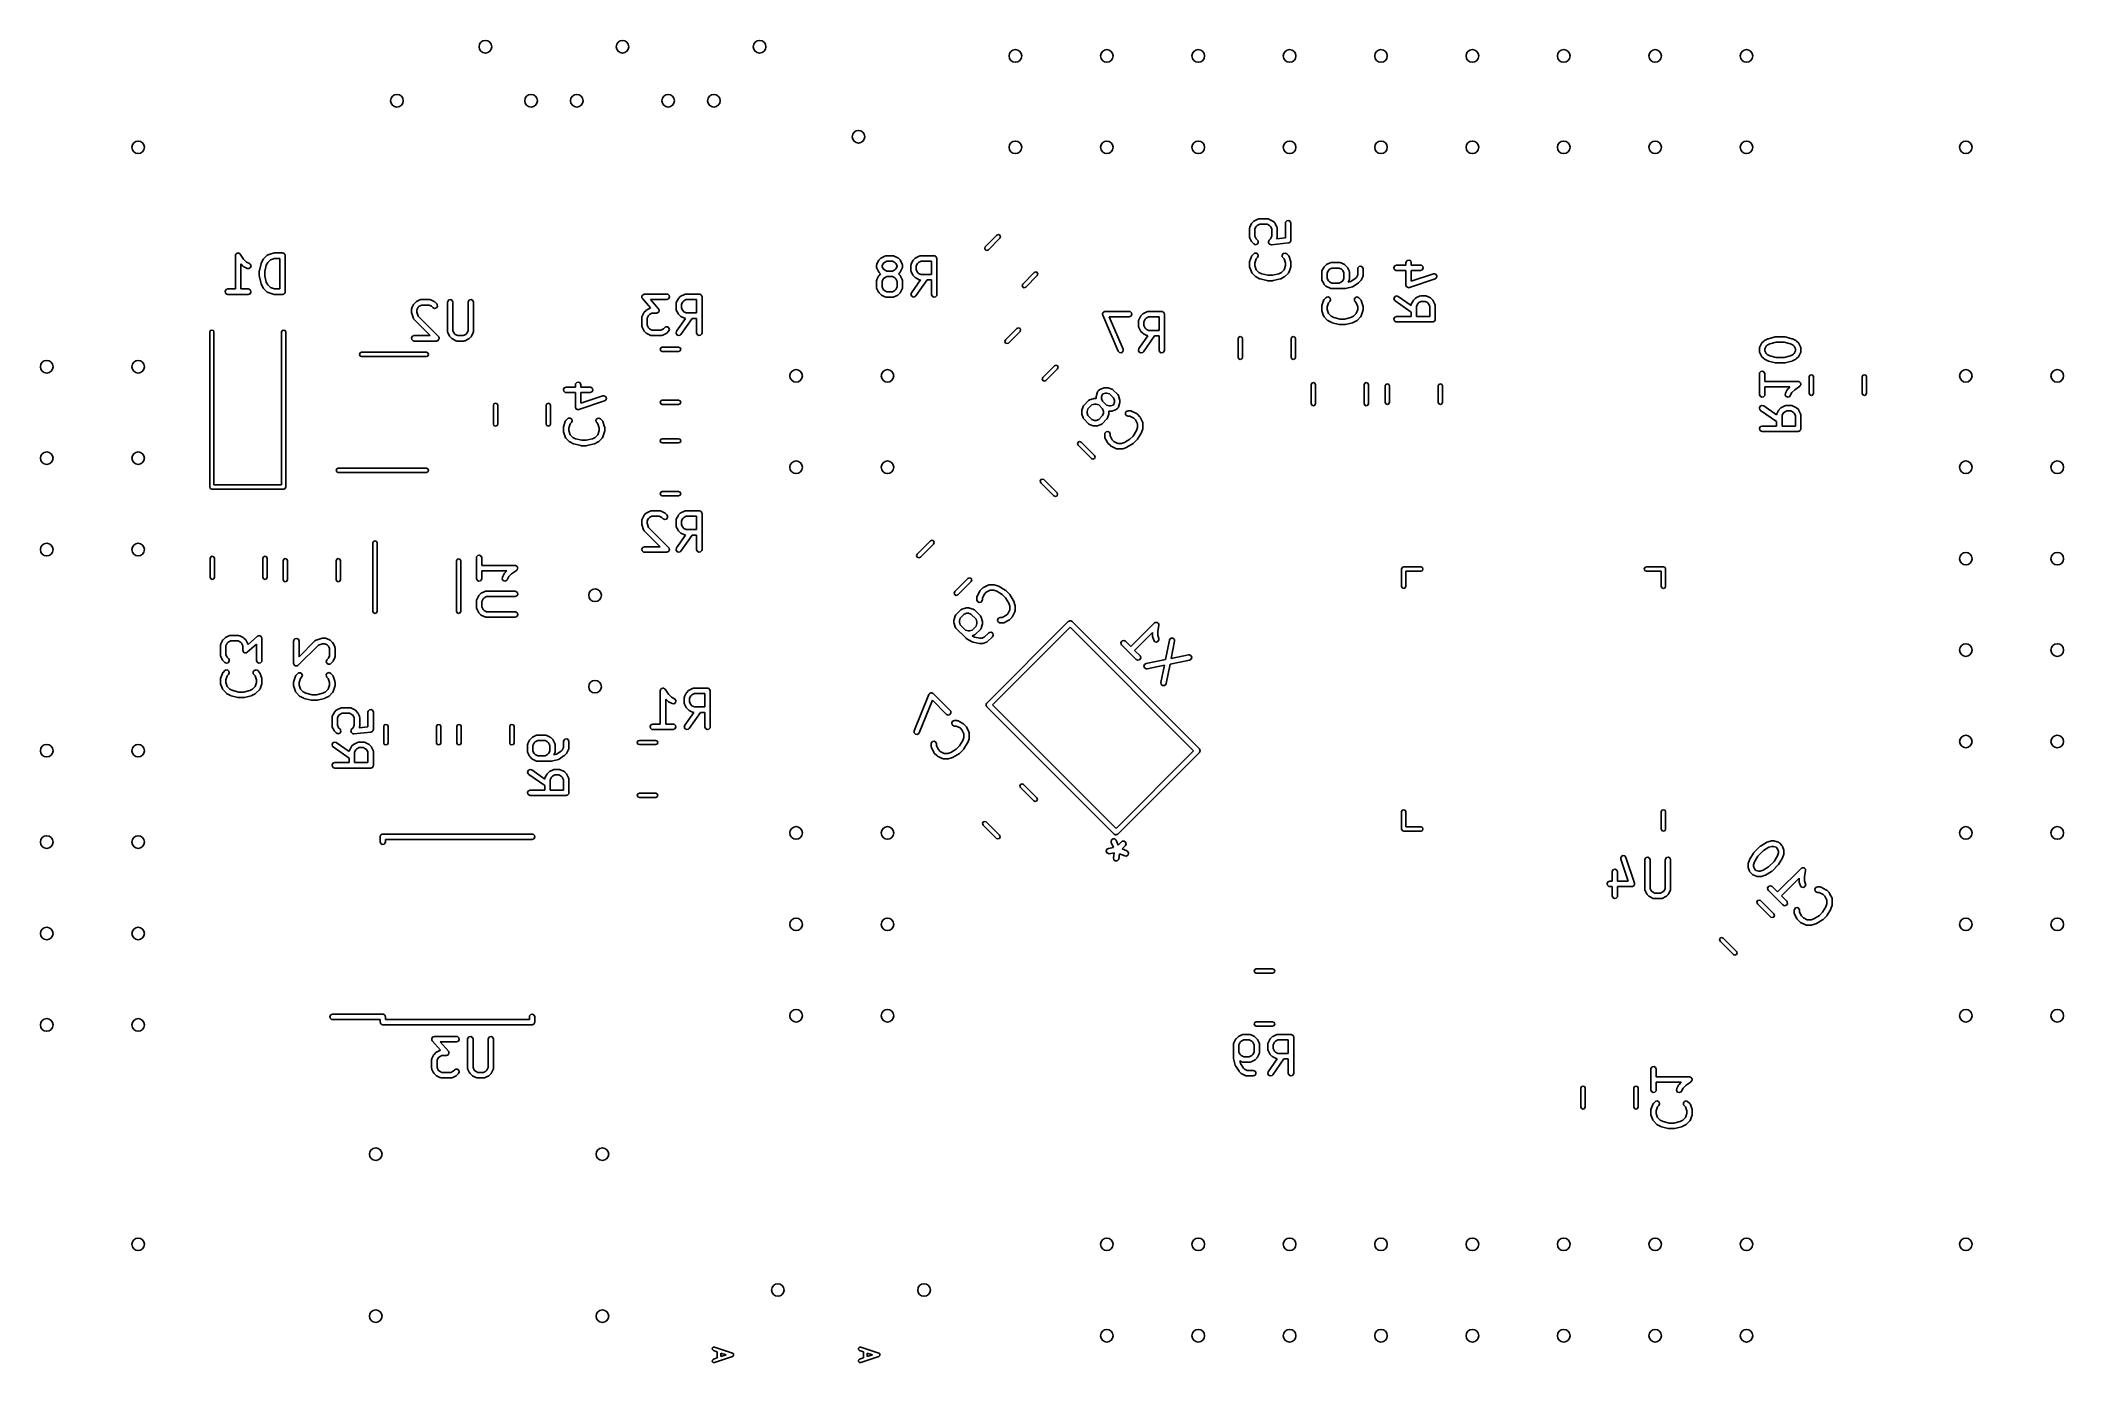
# Model space of a CAD drawing. Extents: x 6.28 to 8.5, y -5.52 to -4.07.
import ezdxf

# ---------------------------------------------------------------- set-up
doc = ezdxf.new("R2010")
doc.units = 0
doc.header["$MEASUREMENT"] = 0
doc.layers.add('BLACK', color=7, linetype='CONTINUOUS')

msp = doc.modelspace()

# ---------------------------------------------------------------- linework, layer by layer
at = {"layer": 'BLACK', "linetype": 'CONTINUOUS'}
for p, q in [((7.60888, -4.27273), (7.61076, -4.27085)), ((7.61076, -4.27085), (7.61148, -4.27035)), ((7.61148, -4.27035), (7.61152, -4.2703)), ((7.61152, -4.2703), (7.61527, -4.26843)), ((7.61527, -4.26843), (7.61626, -4.26813)), ((7.61626, -4.26813), (7.61643, -4.26817)), ((7.61643, -4.26817), (7.61659, -4.26811)), ((7.61659, -4.26811), (7.62597, -4.26811)), ((7.62597, -4.26811), (7.62698, -4.26829)), ((7.62698, -4.26829), (7.62711, -4.26841)), ((7.62711, -4.26841), (7.62729, -4.26843)), ((7.62729, -4.26843), (7.63104, -4.2703)), ((7.63104, -4.2703), (7.63175, -4.27083)), ((7.63175, -4.27083), (7.6318, -4.27085)), ((7.6318, -4.27085), (7.63368, -4.27273)), ((7.64551, -4.27294), (7.64569, -4.27193)), ((7.64569, -4.27193), (7.64699, -4.27038)), ((7.64699, -4.27038), (7.64898, -4.27003)), ((7.64898, -4.27003), (7.65073, -4.27104)), ((7.65073, -4.27104), (7.65142, -4.27294)), ((7.31703, -4.29871), (7.32967, -4.28606)), ((7.33301, -4.2894), (7.32037, -4.30205)), ((7.32967, -4.28606), (7.33134, -4.28537)), ((7.33134, -4.28537), (7.33301, -4.28606)), ((7.33301, -4.28606), (7.33371, -4.28773)), ((7.33371, -4.28773), (7.33301, -4.2894)), ((7.60614, -4.27857), (7.60632, -4.27756)), ((7.60614, -4.28794), (7.60614, -4.27857)), ((7.6062, -4.28811), (7.60614, -4.28794)), ((7.60616, -4.28828), (7.6062, -4.28811)), ((7.60645, -4.28926), (7.60616, -4.28828)), ((7.60632, -4.27756), (7.60643, -4.27742)), ((7.60643, -4.27742), (7.60645, -4.27724)), ((7.60645, -4.27724), (7.60833, -4.2735)), ((7.60833, -4.29301), (7.60645, -4.28926)), ((7.60833, -4.2735), (7.60885, -4.27279)), ((7.60837, -4.29305), (7.60833, -4.29301)), ((7.60888, -4.29378), (7.60837, -4.29305)), ((7.60885, -4.27279), (7.60888, -4.27273)), ((7.61076, -4.29565), (7.60888, -4.29378)), ((7.6134, -4.27656), (7.61205, -4.27926)), ((7.61205, -4.27926), (7.61205, -4.28724)), ((7.61205, -4.28724), (7.6134, -4.28994)), ((7.61459, -4.27537), (7.6134, -4.27656)), ((7.6134, -4.28994), (7.61493, -4.29148)), ((7.6157, -4.29433), (7.61454, -4.29598)), ((7.61729, -4.27402), (7.61459, -4.27537)), ((7.61493, -4.29148), (7.61552, -4.29232)), ((7.61552, -4.29232), (7.6157, -4.29433)), ((7.62527, -4.27402), (7.61729, -4.27402)), ((7.62797, -4.27537), (7.62527, -4.27402)), ((7.62677, -4.29331), (7.62719, -4.29241)), ((7.62678, -4.29332), (7.62677, -4.29331)), ((7.62677, -4.29334), (7.62678, -4.29332)), ((7.62704, -4.2943), (7.62677, -4.29334)), ((7.6273, -4.29526), (7.62704, -4.2943)), ((7.62719, -4.29241), (7.6276, -4.2915)), ((7.6276, -4.2915), (7.62762, -4.29149)), ((7.62762, -4.29149), (7.62763, -4.29148)), ((7.62763, -4.29148), (7.62916, -4.28994)), ((7.62916, -4.27656), (7.62797, -4.27537)), ((7.63051, -4.27926), (7.62916, -4.27656)), ((7.62916, -4.28994), (7.63051, -4.28724)), ((7.64876, -4.29463), (7.63001, -4.2965)), ((7.63051, -4.28724), (7.63051, -4.27926)), ((7.63368, -4.27273), (7.63419, -4.27345)), ((7.63419, -4.27345), (7.63423, -4.2735)), ((7.63423, -4.2735), (7.63611, -4.27724)), ((7.63574, -4.28999), (7.64551, -4.28902)), ((7.63611, -4.28926), (7.63574, -4.28999)), ((7.63611, -4.27724), (7.6364, -4.27823)), ((7.63613, -4.28908), (7.63611, -4.28926)), ((7.63624, -4.28895), (7.63613, -4.28908)), ((7.63642, -4.28794), (7.63624, -4.28895)), ((7.6364, -4.27823), (7.63636, -4.2784)), ((7.63636, -4.2784), (7.63642, -4.27857)), ((7.63642, -4.27857), (7.63642, -4.28794)), ((7.64551, -4.28902), (7.64551, -4.27294)), ((7.64932, -4.29435), (7.64876, -4.29463)), ((7.64994, -4.29425), (7.64932, -4.29435)), ((7.65021, -4.29393), (7.64994, -4.29425)), ((7.65058, -4.29375), (7.65021, -4.29393)), ((7.65084, -4.29318), (7.65058, -4.29375)), ((7.65124, -4.2927), (7.65084, -4.29318)), ((7.65136, -4.29202), (7.65124, -4.2927)), ((7.65141, -4.29191), (7.65136, -4.29202)), ((7.65142, -4.29169), (7.65139, -4.29184)), ((7.65139, -4.29184), (7.65141, -4.29191)), ((7.65142, -4.27294), (7.65142, -4.29169)), ((6.49636, -4.30854), (6.49654, -4.30753)), ((6.49636, -4.34495), (6.49636, -4.30854)), ((6.49654, -4.30753), (6.49665, -4.3074)), ((6.49665, -4.3074), (6.49667, -4.30723)), ((6.49667, -4.30723), (6.49729, -4.30664)), ((6.49729, -4.30664), (6.49784, -4.30598)), ((6.49784, -4.30598), (6.49801, -4.30595)), ((6.49801, -4.30595), (6.49813, -4.30583)), ((6.49813, -4.30583), (6.49898, -4.30578)), ((6.49898, -4.30578), (6.49983, -4.30563)), ((6.49983, -4.30563), (6.49997, -4.30571)), ((6.49997, -4.30571), (6.50014, -4.3057)), ((6.50014, -4.3057), (6.50083, -4.30621)), ((6.50083, -4.30621), (6.50158, -4.30664)), ((6.50158, -4.30664), (6.50163, -4.3068)), ((6.50163, -4.3068), (6.50177, -4.3069)), ((6.50177, -4.3069), (6.50536, -4.31228)), ((6.50536, -4.31228), (6.50856, -4.31548)), ((6.50856, -4.31548), (6.51188, -4.31714)), ((6.52457, -4.31719), (6.52478, -4.31673)), ((6.52478, -4.31673), (6.5248, -4.31659)), ((6.5248, -4.31659), (6.52667, -4.31284)), ((6.52667, -4.31284), (6.5272, -4.31213)), ((6.5272, -4.31213), (6.52722, -4.31207)), ((6.52722, -4.31207), (6.53097, -4.30832)), ((6.53174, -4.31591), (6.53022, -4.31894)), ((6.53097, -4.30832), (6.53181, -4.30773)), ((6.53466, -4.31299), (6.53174, -4.31591)), ((6.53181, -4.30773), (6.53199, -4.30772)), ((6.53199, -4.30772), (6.53213, -4.30761)), ((6.53213, -4.30761), (6.53775, -4.30573)), ((6.53916, -4.31149), (6.53466, -4.31299)), ((6.53775, -4.30573), (6.53862, -4.30561)), ((6.53862, -4.30561), (6.53869, -4.30558)), ((6.53869, -4.30558), (6.54806, -4.30558)), ((6.54511, -4.31149), (6.53916, -4.31149)), ((6.54511, -4.34495), (6.54511, -4.31149)), ((6.54806, -4.30558), (6.54844, -4.30565)), ((6.54844, -4.30565), (6.54857, -4.30563)), ((6.54857, -4.30563), (6.54869, -4.30569)), ((6.54869, -4.30569), (6.54907, -4.30576)), ((6.54907, -4.30576), (6.54966, -4.30625)), ((6.54966, -4.30625), (6.55032, -4.30664)), ((6.55032, -4.30664), (6.55041, -4.30689)), ((6.55041, -4.30689), (6.55062, -4.30706)), ((6.55062, -4.30706), (6.55075, -4.30782)), ((6.55075, -4.30782), (6.55101, -4.30854)), ((6.55101, -4.30854), (6.55101, -4.34791)), ((7.19843, -4.31771), (7.2003, -4.31397)), ((7.2003, -4.31397), (7.20083, -4.31326)), ((7.20083, -4.31326), (7.20085, -4.3132)), ((7.20085, -4.3132), (7.20273, -4.31132)), ((7.20273, -4.31132), (7.20345, -4.31082)), ((7.20345, -4.31082), (7.2035, -4.31077)), ((7.2035, -4.31077), (7.20724, -4.3089)), ((7.20656, -4.31584), (7.20537, -4.31703)), ((7.20926, -4.31449), (7.20656, -4.31584)), ((7.20724, -4.3089), (7.20823, -4.3086)), ((7.20823, -4.3086), (7.2084, -4.30864)), ((7.2084, -4.30864), (7.20857, -4.30858)), ((7.20857, -4.30858), (7.21606, -4.30858)), ((7.21537, -4.31449), (7.20926, -4.31449)), ((7.21806, -4.31584), (7.21537, -4.31449)), ((7.21606, -4.30858), (7.21707, -4.30876)), ((7.21707, -4.30876), (7.21721, -4.30887)), ((7.21721, -4.30887), (7.21738, -4.3089)), ((7.21738, -4.3089), (7.22113, -4.31077)), ((7.21926, -4.31703), (7.21806, -4.31584)), ((7.22113, -4.31077), (7.22184, -4.3113)), ((7.22184, -4.3113), (7.2219, -4.31132)), ((7.2219, -4.31132), (7.22378, -4.3132)), ((7.22378, -4.3132), (7.22428, -4.31392)), ((7.22428, -4.31392), (7.22433, -4.31397)), ((7.22433, -4.31397), (7.2262, -4.31771)), ((7.23592, -4.31771), (7.2378, -4.31397)), ((7.2378, -4.31397), (7.23832, -4.31326)), ((7.23832, -4.31326), (7.23835, -4.3132)), ((7.23835, -4.3132), (7.24022, -4.31132)), ((7.24022, -4.31132), (7.24095, -4.31082)), ((7.24095, -4.31082), (7.24099, -4.31077)), ((7.24099, -4.31077), (7.24474, -4.3089)), ((7.24406, -4.31584), (7.24286, -4.31703)), ((7.24676, -4.31449), (7.24406, -4.31584)), ((7.24474, -4.3089), (7.24572, -4.3086)), ((7.24572, -4.3086), (7.24589, -4.30864)), ((7.24589, -4.30864), (7.24606, -4.30858)), ((7.24606, -4.30858), (7.26106, -4.30858)), ((7.25811, -4.31449), (7.24676, -4.31449)), ((7.25811, -4.32921), (7.25811, -4.31449)), ((7.26106, -4.30858), (7.26144, -4.30865)), ((7.26144, -4.30865), (7.26157, -4.30863)), ((7.26157, -4.30863), (7.26169, -4.30869)), ((7.26169, -4.30869), (7.26207, -4.30876)), ((7.26207, -4.30876), (7.26266, -4.30925)), ((7.26266, -4.30925), (7.26332, -4.30964)), ((7.26332, -4.30964), (7.26341, -4.30989)), ((7.26341, -4.30989), (7.26362, -4.31006)), ((7.26362, -4.31006), (7.26375, -4.31082)), ((7.26375, -4.31082), (7.26401, -4.31154)), ((7.26401, -4.31154), (7.26401, -4.35091)), ((7.31634, -4.30038), (7.31703, -4.29871)), ((7.31703, -4.30205), (7.31634, -4.30038)), ((7.3187, -4.30274), (7.31703, -4.30205)), ((7.32037, -4.30205), (7.3187, -4.30274)), ((7.60614, -4.31606), (7.60629, -4.31519)), ((7.60614, -4.31981), (7.60614, -4.31606)), ((7.60629, -4.31513), (7.60817, -4.3095)), ((7.60629, -4.31519), (7.60629, -4.31513)), ((7.60817, -4.3095), (7.60866, -4.3086)), ((7.60866, -4.3086), (7.60881, -4.30851)), ((7.60881, -4.30851), (7.60888, -4.30835)), ((7.60888, -4.30835), (7.61076, -4.30647)), ((7.61259, -4.2965), (7.61076, -4.29565)), ((7.61076, -4.30647), (7.6116, -4.30589)), ((7.6116, -4.30589), (7.61361, -4.30571)), ((7.61355, -4.31203), (7.61205, -4.31654)), ((7.61205, -4.31654), (7.61205, -4.31933)), ((7.61454, -4.29598), (7.61259, -4.2965)), ((7.61493, -4.31065), (7.61355, -4.31203)), ((7.61361, -4.30571), (7.61526, -4.30687)), ((7.61578, -4.30882), (7.61493, -4.31065)), ((7.61526, -4.30687), (7.61578, -4.30882)), ((7.62731, -4.29527), (7.6273, -4.29526)), ((7.62732, -4.29529), (7.62731, -4.29527)), ((7.62814, -4.29585), (7.62732, -4.29529)), ((7.62895, -4.29642), (7.62814, -4.29585)), ((7.62897, -4.29641), (7.62895, -4.29642)), ((7.62899, -4.29642), (7.62897, -4.29641)), ((7.63001, -4.2965), (7.62899, -4.29642)), ((7.64186, -4.3078), (7.64302, -4.30614)), ((7.64204, -4.30981), (7.64186, -4.3078)), ((7.64263, -4.31065), (7.64204, -4.30981)), ((7.64401, -4.31203), (7.64263, -4.31065)), ((7.64302, -4.30614), (7.64497, -4.30562)), ((7.64551, -4.31654), (7.64401, -4.31203)), ((7.64497, -4.30562), (7.6468, -4.30647)), ((7.64551, -4.31933), (7.64551, -4.31654)), ((7.6468, -4.30647), (7.64868, -4.30835)), ((7.64868, -4.30835), (7.64927, -4.30919)), ((7.64927, -4.30919), (7.64928, -4.30936)), ((7.64928, -4.30936), (7.64939, -4.3095)), ((7.64939, -4.3095), (7.65126, -4.31513)), ((7.65126, -4.31513), (7.65139, -4.316)), ((7.65139, -4.316), (7.65142, -4.31606)), ((7.65142, -4.31606), (7.65142, -4.31981)), ((7.69052, -4.3183), (7.69427, -4.31643)), ((7.69427, -4.31643), (7.69526, -4.31613)), ((7.69526, -4.31613), (7.69543, -4.31617)), ((7.69543, -4.31617), (7.69559, -4.31611)), ((7.69559, -4.31611), (7.70497, -4.31611)), ((7.70497, -4.31611), (7.70598, -4.31629)), ((7.70598, -4.31629), (7.70611, -4.31641)), ((7.70611, -4.31641), (7.70629, -4.31643)), ((7.70629, -4.31643), (7.71004, -4.3183)), ((7.77726, -4.31619), (7.77744, -4.31518)), ((7.77726, -4.31886), (7.77726, -4.31619)), ((7.77744, -4.31518), (7.77874, -4.31363)), ((7.77874, -4.31363), (7.78073, -4.31328)), ((7.78073, -4.31328), (7.78248, -4.31429)), ((7.78248, -4.31429), (7.78317, -4.31619)), ((7.78317, -4.31619), (7.78317, -4.31886)), ((6.50473, -4.32), (6.50227, -4.31754)), ((6.50227, -4.31754), (6.50227, -4.34495)), ((6.50478, -4.32003), (6.50473, -4.32)), ((6.50549, -4.32055), (6.50478, -4.32003)), ((6.50924, -4.32243), (6.50549, -4.32055)), ((6.51125, -4.32266), (6.50924, -4.32243)), ((6.51294, -4.32154), (6.51125, -4.32266)), ((6.51188, -4.31714), (6.51271, -4.31775)), ((6.51271, -4.31775), (6.51351, -4.31961)), ((6.51351, -4.31961), (6.51294, -4.32154)), ((6.52261, -4.32541), (6.52271, -4.32483)), ((6.52261, -4.33103), (6.52261, -4.32541)), ((6.52266, -4.33116), (6.52261, -4.33103)), ((6.5227, -4.33175), (6.52266, -4.33116)), ((6.5227, -4.32469), (6.52457, -4.31719)), ((6.52271, -4.32483), (6.5227, -4.32469)), ((6.52457, -4.33925), (6.5227, -4.33175)), ((6.53022, -4.31894), (6.52851, -4.32577)), ((6.52851, -4.32577), (6.52851, -4.33067)), ((6.52851, -4.33067), (6.53022, -4.3375)), ((6.53022, -4.3375), (6.53174, -4.34053)), ((7.19811, -4.31904), (7.19829, -4.31803)), ((7.19811, -4.32091), (7.19811, -4.31904)), ((7.19817, -4.32108), (7.19811, -4.32091)), ((7.19811, -4.33591), (7.19829, -4.3349)), ((7.19811, -4.34341), (7.19811, -4.33591)), ((7.19813, -4.32125), (7.19817, -4.32108)), ((7.19843, -4.32223), (7.19813, -4.32125)), ((7.19829, -4.31803), (7.19841, -4.31789)), ((7.19829, -4.3349), (7.19841, -4.33476)), ((7.19841, -4.31789), (7.19843, -4.31771)), ((7.19841, -4.33476), (7.19843, -4.33459)), ((7.2003, -4.32598), (7.19843, -4.32223)), ((7.19843, -4.33459), (7.2003, -4.33084)), ((7.20035, -4.32602), (7.2003, -4.32598)), ((7.2003, -4.33084), (7.20083, -4.33013)), ((7.20085, -4.32675), (7.20035, -4.32602)), ((7.20083, -4.33013), (7.20085, -4.33007)), ((7.20251, -4.32841), (7.20085, -4.32675)), ((7.20085, -4.33007), (7.20251, -4.32841)), ((7.20537, -4.31703), (7.20402, -4.31973)), ((7.20402, -4.31973), (7.20402, -4.32021)), ((7.20402, -4.32021), (7.20537, -4.32291)), ((7.20537, -4.33391), (7.20402, -4.33661)), ((7.20402, -4.33661), (7.20402, -4.34271)), ((7.20537, -4.32291), (7.20656, -4.32411)), ((7.20656, -4.33271), (7.20537, -4.33391)), ((7.20656, -4.32411), (7.20926, -4.32546)), ((7.20926, -4.33136), (7.20656, -4.33271)), ((7.20926, -4.32546), (7.21537, -4.32546)), ((7.21537, -4.33136), (7.20926, -4.33136)), ((7.21537, -4.32546), (7.21806, -4.32411)), ((7.21806, -4.33271), (7.21537, -4.33136)), ((7.21806, -4.32411), (7.21926, -4.32291)), ((7.21926, -4.33391), (7.21806, -4.33271)), ((7.22061, -4.31973), (7.21926, -4.31703)), ((7.21926, -4.32291), (7.22061, -4.32021)), ((7.22061, -4.33661), (7.21926, -4.33391)), ((7.22061, -4.32021), (7.22061, -4.31973)), ((7.22061, -4.34271), (7.22061, -4.33661)), ((7.22378, -4.32675), (7.22212, -4.32841)), ((7.22212, -4.32841), (7.22378, -4.33007)), ((7.2238, -4.32669), (7.22378, -4.32675)), ((7.22378, -4.33007), (7.22428, -4.33079)), ((7.22433, -4.32598), (7.2238, -4.32669)), ((7.22428, -4.33079), (7.22433, -4.33084)), ((7.2262, -4.32223), (7.22433, -4.32598)), ((7.22433, -4.33084), (7.2262, -4.33459)), ((7.2262, -4.31771), (7.2265, -4.3187)), ((7.22622, -4.32206), (7.2262, -4.32223)), ((7.2262, -4.33459), (7.2265, -4.33557)), ((7.22634, -4.32192), (7.22622, -4.32206)), ((7.22652, -4.32091), (7.22634, -4.32192)), ((7.2265, -4.3187), (7.22646, -4.31887)), ((7.22646, -4.31887), (7.22652, -4.31904)), ((7.2265, -4.33557), (7.22646, -4.33574)), ((7.22646, -4.33574), (7.22652, -4.33591)), ((7.22652, -4.31904), (7.22652, -4.32091)), ((7.22652, -4.33591), (7.22652, -4.34341)), ((7.23561, -4.31904), (7.23579, -4.31803)), ((7.23561, -4.32466), (7.23561, -4.31904)), ((7.23567, -4.32483), (7.23561, -4.32466)), ((7.23563, -4.325), (7.23567, -4.32483)), ((7.23592, -4.32598), (7.23563, -4.325)), ((7.23579, -4.31803), (7.2359, -4.31789)), ((7.2359, -4.31789), (7.23592, -4.31771)), ((7.2378, -4.32973), (7.23592, -4.32598)), ((7.23614, -4.34921), (7.24602, -4.3351)), ((7.23784, -4.32977), (7.2378, -4.32973)), ((7.23835, -4.3305), (7.23784, -4.32977)), ((7.24022, -4.33237), (7.23835, -4.3305)), ((7.24028, -4.3324), (7.24022, -4.33237)), ((7.24099, -4.33292), (7.24028, -4.3324)), ((7.25322, -4.33511), (7.24098, -4.3526)), ((7.24474, -4.3348), (7.24099, -4.33292)), ((7.24286, -4.31703), (7.24151, -4.31973)), ((7.24151, -4.31973), (7.24151, -4.32396)), ((7.24151, -4.32396), (7.24286, -4.32666)), ((7.24286, -4.32666), (7.24406, -4.32786)), ((7.24406, -4.32786), (7.24676, -4.32921)), ((7.24492, -4.33482), (7.24474, -4.3348)), ((7.24505, -4.33493), (7.24492, -4.33482)), ((7.24602, -4.3351), (7.24505, -4.33493)), ((7.24676, -4.32921), (7.25811, -4.32921)), ((7.25811, -4.33511), (7.25322, -4.33511)), ((7.25811, -4.35091), (7.25811, -4.33511)), ((7.35795, -4.33963), (7.3706, -4.32699)), ((7.37394, -4.33033), (7.36129, -4.34297)), ((7.3706, -4.32699), (7.37227, -4.32629)), ((7.37227, -4.32629), (7.37394, -4.32699)), ((7.37394, -4.32699), (7.37463, -4.32866)), ((7.37463, -4.32866), (7.37394, -4.33033)), ((7.60616, -4.31987), (7.60614, -4.31981)), ((7.60629, -4.32074), (7.60616, -4.31987)), ((7.60817, -4.32637), (7.60629, -4.32074)), ((7.60828, -4.32651), (7.60817, -4.32637)), ((7.60829, -4.32668), (7.60828, -4.32651)), ((7.60888, -4.32752), (7.60829, -4.32668)), ((7.61263, -4.33127), (7.60888, -4.32752)), ((7.61205, -4.31933), (7.61355, -4.32384)), ((7.61269, -4.3313), (7.61263, -4.33127)), ((7.6134, -4.33183), (7.61269, -4.3313)), ((7.61715, -4.3337), (7.6134, -4.33183)), ((7.61355, -4.32384), (7.61647, -4.32676)), ((7.61647, -4.32676), (7.6195, -4.32827)), ((7.61729, -4.33372), (7.61715, -4.3337)), ((7.61775, -4.33392), (7.61729, -4.33372)), ((7.62525, -4.3358), (7.61775, -4.33392)), ((7.6195, -4.32827), (7.62633, -4.32998)), ((7.62539, -4.33578), (7.62525, -4.3358)), ((7.62597, -4.33589), (7.62539, -4.33578)), ((7.63159, -4.33589), (7.62597, -4.33589)), ((7.62633, -4.32998), (7.63123, -4.32998)), ((7.63123, -4.32998), (7.63806, -4.32827)), ((7.63172, -4.33584), (7.63159, -4.33589)), ((7.63231, -4.3358), (7.63172, -4.33584)), ((7.63981, -4.33392), (7.63231, -4.3358)), ((7.63806, -4.32827), (7.64109, -4.32676)), ((7.63992, -4.33385), (7.63981, -4.33392)), ((7.64041, -4.3337), (7.63992, -4.33385)), ((7.64416, -4.33183), (7.64041, -4.3337)), ((7.64109, -4.32676), (7.64401, -4.32384)), ((7.64401, -4.32384), (7.64551, -4.31933)), ((7.6442, -4.33178), (7.64416, -4.33183)), ((7.64493, -4.33127), (7.6442, -4.33178)), ((7.64868, -4.32752), (7.64493, -4.33127)), ((7.64875, -4.32736), (7.64868, -4.32752)), ((7.6489, -4.32727), (7.64875, -4.32736)), ((7.64939, -4.32637), (7.6489, -4.32727)), ((7.65126, -4.32074), (7.64939, -4.32637)), ((7.65142, -4.31981), (7.65126, -4.32068)), ((7.65126, -4.32068), (7.65126, -4.32074)), ((7.68514, -4.32657), (7.68532, -4.32556)), ((7.68514, -4.33406), (7.68514, -4.32657)), ((7.6852, -4.33423), (7.68514, -4.33406)), ((7.68516, -4.3344), (7.6852, -4.33423)), ((7.68545, -4.33538), (7.68516, -4.3344)), ((7.68532, -4.32556), (7.68543, -4.32542)), ((7.68543, -4.32542), (7.68545, -4.32524)), ((7.68545, -4.32524), (7.68733, -4.3215)), ((7.68733, -4.33913), (7.68545, -4.33538)), ((7.68733, -4.3215), (7.68785, -4.32079)), ((7.68785, -4.32079), (7.68788, -4.32073)), ((7.68788, -4.32073), (7.68976, -4.31885)), ((7.68976, -4.31885), (7.69048, -4.31835)), ((7.69048, -4.31835), (7.69052, -4.3183)), ((7.6924, -4.32456), (7.69105, -4.32726)), ((7.69105, -4.32726), (7.69105, -4.33337)), ((7.69105, -4.33337), (7.6924, -4.33606)), ((7.69359, -4.32337), (7.6924, -4.32456)), ((7.6924, -4.33606), (7.69359, -4.33726)), ((7.69629, -4.32202), (7.69359, -4.32337)), ((7.69359, -4.33726), (7.69629, -4.33861)), ((7.70427, -4.32202), (7.69629, -4.32202)), ((7.69629, -4.33861), (7.70427, -4.33861)), ((7.70697, -4.32337), (7.70427, -4.32202)), ((7.70427, -4.33861), (7.70697, -4.33726)), ((7.70816, -4.32456), (7.70697, -4.32337)), ((7.70697, -4.33726), (7.70816, -4.33606)), ((7.70951, -4.32726), (7.70816, -4.32456)), ((7.70816, -4.33606), (7.70951, -4.33337)), ((7.70951, -4.33337), (7.70951, -4.32726)), ((7.71004, -4.3183), (7.71075, -4.31883)), ((7.71075, -4.31883), (7.7108, -4.31885)), ((7.7108, -4.31885), (7.71268, -4.32073)), ((7.71268, -4.32073), (7.71319, -4.32145)), ((7.71319, -4.32145), (7.71323, -4.3215)), ((7.71323, -4.3215), (7.71511, -4.32524)), ((7.71511, -4.33538), (7.71396, -4.33768)), ((7.71396, -4.33768), (7.71688, -4.33695)), ((7.71511, -4.32524), (7.7154, -4.32623)), ((7.71513, -4.33521), (7.71511, -4.33538)), ((7.71524, -4.33507), (7.71513, -4.33521)), ((7.71542, -4.33406), (7.71524, -4.33507)), ((7.7154, -4.32623), (7.71536, -4.3264)), ((7.71536, -4.3264), (7.71542, -4.32657)), ((7.71542, -4.32657), (7.71542, -4.33406)), ((7.71688, -4.33695), (7.72183, -4.33364)), ((7.72535, -4.3384), (7.71973, -4.34215)), ((7.72183, -4.33364), (7.72316, -4.33232)), ((7.72316, -4.33232), (7.72451, -4.32962)), ((7.72451, -4.32282), (7.72469, -4.32181)), ((7.72451, -4.32962), (7.72451, -4.32282)), ((7.72469, -4.32181), (7.72599, -4.32026)), ((7.72543, -4.33829), (7.72535, -4.3384)), ((7.7258, -4.33803), (7.72543, -4.33829)), ((7.72768, -4.33615), (7.7258, -4.33803)), ((7.72599, -4.32026), (7.72798, -4.31991)), ((7.7277, -4.33609), (7.72768, -4.33615)), ((7.72823, -4.33538), (7.7277, -4.33609)), ((7.72798, -4.31991), (7.72973, -4.32092)), ((7.7301, -4.33164), (7.72823, -4.33538)), ((7.72973, -4.32092), (7.73042, -4.32282)), ((7.73012, -4.33146), (7.7301, -4.33164)), ((7.73024, -4.33132), (7.73012, -4.33146)), ((7.73042, -4.33031), (7.73024, -4.33132)), ((7.73042, -4.32282), (7.73042, -4.33031)), ((7.76419, -4.3213), (7.7652, -4.31955)), ((7.76454, -4.32329), (7.76419, -4.3213)), ((7.76608, -4.32459), (7.76454, -4.32329)), ((7.7652, -4.31955), (7.76709, -4.31886)), ((7.76709, -4.32477), (7.76608, -4.32459)), ((7.76709, -4.31886), (7.77726, -4.31886)), ((7.77726, -4.32477), (7.76709, -4.32477)), ((7.77726, -4.34056), (7.77726, -4.32477)), ((7.80927, -4.33399), (7.78115, -4.34336)), ((7.78317, -4.31886), (7.79334, -4.31886)), ((7.79334, -4.32477), (7.78317, -4.32477)), ((7.78317, -4.32477), (7.78317, -4.33647)), ((7.78317, -4.33647), (7.8074, -4.32839)), ((7.79334, -4.31886), (7.79435, -4.31904)), ((7.79524, -4.32408), (7.79334, -4.32477)), ((7.79435, -4.31904), (7.7959, -4.32034)), ((7.79625, -4.32233), (7.79524, -4.32408)), ((7.7959, -4.32034), (7.79625, -4.32233)), ((7.8074, -4.32839), (7.80842, -4.32824)), ((7.80842, -4.32824), (7.8103, -4.32898)), ((7.81085, -4.33274), (7.80927, -4.33399)), ((7.8103, -4.32898), (7.81126, -4.33076)), ((7.81126, -4.33076), (7.81085, -4.33274)), ((6.48516, -4.34739), (6.48617, -4.34564)), ((6.48551, -4.34938), (6.48516, -4.34739)), ((6.48706, -4.35068), (6.48551, -4.34938)), ((6.48617, -4.34564), (6.48807, -4.34495)), ((6.48807, -4.35086), (6.48706, -4.35068)), ((6.48807, -4.34495), (6.49636, -4.34495)), ((6.51056, -4.35086), (6.48807, -4.35086)), ((6.50227, -4.34495), (6.51056, -4.34495)), ((6.51056, -4.34495), (6.51157, -4.34513)), ((6.51246, -4.35017), (6.51056, -4.35086)), ((6.51157, -4.34513), (6.51312, -4.34643)), ((6.51347, -4.34842), (6.51246, -4.35017)), ((6.51312, -4.34643), (6.51347, -4.34842)), ((6.52465, -4.33936), (6.52457, -4.33925)), ((6.5248, -4.33985), (6.52465, -4.33936)), ((6.52667, -4.3436), (6.5248, -4.33985)), ((6.52672, -4.34365), (6.52667, -4.3436)), ((6.52722, -4.34437), (6.52672, -4.34365)), ((6.53097, -4.34812), (6.52722, -4.34437)), ((6.53113, -4.34819), (6.53097, -4.34812)), ((6.53123, -4.34834), (6.53113, -4.34819)), ((6.53213, -4.34883), (6.53123, -4.34834)), ((6.53174, -4.34053), (6.53466, -4.34345)), ((6.53775, -4.35071), (6.53213, -4.34883)), ((6.53466, -4.34345), (6.53916, -4.34495)), ((6.53782, -4.35071), (6.53775, -4.35071)), ((6.53869, -4.35086), (6.53782, -4.35071)), ((6.54806, -4.35086), (6.53869, -4.35086)), ((6.53916, -4.34495), (6.54511, -4.34495)), ((6.54878, -4.3506), (6.54806, -4.35086)), ((6.54954, -4.35046), (6.54878, -4.3506)), ((6.54971, -4.35026), (6.54954, -4.35046)), ((6.54996, -4.35017), (6.54971, -4.35026)), ((6.55034, -4.3495), (6.54996, -4.35017)), ((6.55083, -4.34892), (6.55034, -4.3495)), ((6.5509, -4.34853), (6.55083, -4.34892)), ((6.55097, -4.34842), (6.5509, -4.34853)), ((6.55101, -4.34791), (6.55094, -4.34829)), ((6.55094, -4.34829), (6.55097, -4.34842)), ((6.69192, -4.3612), (6.69379, -4.35932)), ((6.69379, -4.35932), (6.69451, -4.35882)), ((6.69451, -4.35882), (6.69456, -4.35877)), ((6.69456, -4.35877), (6.69831, -4.3569)), ((6.69831, -4.3569), (6.69929, -4.3566)), ((6.69929, -4.3566), (6.69946, -4.35664)), ((6.69946, -4.35664), (6.69963, -4.35658)), ((6.69963, -4.35658), (6.709, -4.35658)), ((6.709, -4.35658), (6.71001, -4.35676)), ((6.71001, -4.35676), (6.71015, -4.35687)), ((6.71015, -4.35687), (6.71032, -4.3569)), ((6.71032, -4.3569), (6.71407, -4.35877)), ((6.71407, -4.35877), (6.71478, -4.3593)), ((6.71478, -4.3593), (6.71484, -4.35932)), ((6.71484, -4.35932), (6.71671, -4.3612)), ((6.72855, -4.35954), (6.72872, -4.35853)), ((6.72855, -4.39141), (6.72855, -4.35954)), ((6.72872, -4.35853), (6.73002, -4.35698)), ((6.73002, -4.35698), (6.73201, -4.35663)), ((6.73201, -4.35663), (6.73376, -4.35764)), ((6.73376, -4.35764), (6.73445, -4.35954)), ((6.73445, -4.35954), (6.73445, -4.39071)), ((6.75104, -4.35954), (6.75122, -4.35853)), ((6.75104, -4.39071), (6.75104, -4.35954)), ((6.75122, -4.35853), (6.75252, -4.35698)), ((6.75252, -4.35698), (6.75451, -4.35663)), ((6.75451, -4.35663), (6.75626, -4.35764)), ((6.75626, -4.35764), (6.75695, -4.35954)), ((6.75695, -4.35954), (6.75695, -4.39141)), ((6.94116, -4.35302), (6.94128, -4.35282)), ((6.9413, -4.35381), (6.94116, -4.35302)), ((6.94127, -4.35258), (6.94177, -4.35196)), ((6.94128, -4.35282), (6.94127, -4.35258)), ((6.94131, -4.3546), (6.9413, -4.35381)), ((6.94149, -4.35489), (6.94131, -4.3546)), ((6.94151, -4.35501), (6.94149, -4.35489)), ((6.94161, -4.3551), (6.94151, -4.35501)), ((6.94184, -4.35548), (6.94161, -4.3551)), ((6.94177, -4.35196), (6.94217, -4.35127)), ((6.95081, -4.36573), (6.94184, -4.35548)), ((6.94217, -4.35127), (6.94239, -4.35119)), ((6.94239, -4.35119), (6.94254, -4.35101)), ((6.94254, -4.35101), (6.94332, -4.35086)), ((6.94332, -4.35086), (6.94407, -4.35058)), ((6.94407, -4.35058), (6.96844, -4.35058)), ((6.96844, -4.35649), (6.95057, -4.35649)), ((6.95057, -4.35649), (6.95941, -4.36659)), ((6.96844, -4.35058), (6.96945, -4.35076)), ((6.97034, -4.3558), (6.96844, -4.35649)), ((6.96945, -4.35076), (6.971, -4.35206)), ((6.97135, -4.35405), (6.97034, -4.3558)), ((6.971, -4.35206), (6.97135, -4.35405)), ((6.97861, -4.36104), (6.97879, -4.36003)), ((6.97861, -4.36666), (6.97861, -4.36104)), ((6.97879, -4.36003), (6.9789, -4.35989)), ((6.9789, -4.35989), (6.97892, -4.35971)), ((6.97892, -4.35971), (6.9808, -4.35597)), ((6.9808, -4.35597), (6.98132, -4.35526)), ((6.98132, -4.35526), (6.98135, -4.3552)), ((6.98135, -4.3552), (6.98322, -4.35332)), ((6.98322, -4.35332), (6.98395, -4.35282)), ((6.98395, -4.35282), (6.98399, -4.35277)), ((6.98399, -4.35277), (6.98774, -4.3509)), ((6.98586, -4.35903), (6.98451, -4.36173)), ((6.98706, -4.35784), (6.98586, -4.35903)), ((6.98976, -4.35649), (6.98706, -4.35784)), ((6.98774, -4.3509), (6.98872, -4.3506)), ((6.98872, -4.3506), (6.98889, -4.35064)), ((6.98889, -4.35064), (6.98906, -4.35058)), ((6.98906, -4.35058), (7.00406, -4.35058)), ((7.00111, -4.35649), (6.98976, -4.35649)), ((7.00111, -4.37121), (7.00111, -4.35649)), ((7.00406, -4.35058), (7.00444, -4.35065)), ((7.00444, -4.35065), (7.00457, -4.35063)), ((7.00457, -4.35063), (7.00469, -4.35069)), ((7.00469, -4.35069), (7.00507, -4.35076)), ((7.00507, -4.35076), (7.00566, -4.35125)), ((7.00566, -4.35125), (7.00632, -4.35164)), ((7.00632, -4.35164), (7.00641, -4.35189)), ((7.00641, -4.35189), (7.00662, -4.35206)), ((7.00662, -4.35206), (7.00675, -4.35282)), ((7.00675, -4.35282), (7.00701, -4.35354)), ((7.00701, -4.35354), (7.00701, -4.39291)), ((7.19817, -4.34357), (7.19811, -4.34341)), ((7.19813, -4.34374), (7.19817, -4.34357)), ((7.19843, -4.34473), (7.19813, -4.34374)), ((7.2003, -4.34848), (7.19843, -4.34473)), ((7.20035, -4.34852), (7.2003, -4.34848)), ((7.20085, -4.34924), (7.20035, -4.34852)), ((7.20273, -4.35112), (7.20085, -4.34924)), ((7.20279, -4.35115), (7.20273, -4.35112)), ((7.2035, -4.35167), (7.20279, -4.35115)), ((7.20724, -4.35355), (7.2035, -4.35167)), ((7.20402, -4.34271), (7.20537, -4.34541)), ((7.20537, -4.34541), (7.20656, -4.3466)), ((7.20656, -4.3466), (7.20926, -4.34795)), ((7.20742, -4.35357), (7.20724, -4.35355)), ((7.20756, -4.35368), (7.20742, -4.35357)), ((7.20857, -4.35386), (7.20756, -4.35368)), ((7.21606, -4.35386), (7.20857, -4.35386)), ((7.20926, -4.34795), (7.21537, -4.34795)), ((7.21537, -4.34795), (7.21806, -4.3466)), ((7.21623, -4.3538), (7.21606, -4.35386)), ((7.2164, -4.35384), (7.21623, -4.3538)), ((7.21738, -4.35355), (7.2164, -4.35384)), ((7.22113, -4.35167), (7.21738, -4.35355)), ((7.21806, -4.3466), (7.21926, -4.34541)), ((7.21926, -4.34541), (7.22061, -4.34271)), ((7.22118, -4.35163), (7.22113, -4.35167)), ((7.2219, -4.35112), (7.22118, -4.35163)), ((7.22378, -4.34924), (7.2219, -4.35112)), ((7.2238, -4.34919), (7.22378, -4.34924)), ((7.22433, -4.34848), (7.2238, -4.34919)), ((7.2262, -4.34473), (7.22433, -4.34848)), ((7.22622, -4.34455), (7.2262, -4.34473)), ((7.22634, -4.34442), (7.22622, -4.34455)), ((7.22652, -4.34341), (7.22634, -4.34442)), ((7.23562, -4.35116), (7.23614, -4.34921)), ((7.23647, -4.35299), (7.23562, -4.35116)), ((7.2383, -4.35385), (7.23647, -4.35299)), ((7.24026, -4.35332), (7.2383, -4.35385)), ((7.24098, -4.3526), (7.24026, -4.35332)), ((7.2588, -4.3528), (7.25811, -4.35091)), ((7.26055, -4.35381), (7.2588, -4.3528)), ((7.26254, -4.35346), (7.26055, -4.35381)), ((7.26383, -4.35192), (7.26254, -4.35346)), ((7.26401, -4.35091), (7.26383, -4.35192)), ((7.35726, -4.3413), (7.35795, -4.33963)), ((7.35795, -4.34297), (7.35726, -4.3413)), ((7.35962, -4.34366), (7.35795, -4.34297)), ((7.36129, -4.34297), (7.35962, -4.34366)), ((7.68529, -4.36313), (7.68717, -4.3575)), ((7.68717, -4.3575), (7.68766, -4.3566)), ((7.68737, -4.33918), (7.68733, -4.33913)), ((7.68788, -4.3399), (7.68737, -4.33918)), ((7.68766, -4.3566), (7.68781, -4.35651)), ((7.68781, -4.35651), (7.68788, -4.35635)), ((7.68976, -4.34178), (7.68788, -4.3399)), ((7.68788, -4.35635), (7.68976, -4.35447)), ((7.68981, -4.3418), (7.68976, -4.34178)), ((7.68976, -4.35447), (7.6906, -4.35389)), ((7.69052, -4.34233), (7.68981, -4.3418)), ((7.69427, -4.3442), (7.69052, -4.34233)), ((7.6906, -4.35389), (7.69261, -4.35371)), ((7.69255, -4.36003), (7.69105, -4.36454)), ((7.69393, -4.35865), (7.69255, -4.36003)), ((7.69261, -4.35371), (7.69426, -4.35487)), ((7.69478, -4.35682), (7.69393, -4.35865)), ((7.69426, -4.35487), (7.69478, -4.35682)), ((7.69445, -4.34422), (7.69427, -4.3442)), ((7.69458, -4.34434), (7.69445, -4.34422)), ((7.69559, -4.34452), (7.69458, -4.34434)), ((7.71059, -4.34452), (7.69559, -4.34452)), ((7.71072, -4.34447), (7.71059, -4.34452)), ((7.71131, -4.34443), (7.71072, -4.34447)), ((7.71881, -4.34255), (7.71131, -4.34443)), ((7.71882, -4.34254), (7.71881, -4.34255)), ((7.71973, -4.34215), (7.71882, -4.34254)), ((7.72086, -4.3558), (7.72202, -4.35414)), ((7.72104, -4.35781), (7.72086, -4.3558)), ((7.72163, -4.35865), (7.72104, -4.35781)), ((7.72301, -4.36003), (7.72163, -4.35865)), ((7.72202, -4.35414), (7.72397, -4.35362)), ((7.72451, -4.36454), (7.72301, -4.36003)), ((7.72397, -4.35362), (7.7258, -4.35447)), ((7.7258, -4.35447), (7.72768, -4.35635)), ((7.72768, -4.35635), (7.72827, -4.35719)), ((7.72827, -4.35719), (7.72828, -4.35736)), ((7.72828, -4.35736), (7.72839, -4.3575)), ((7.72839, -4.3575), (7.73027, -4.36313)), ((7.76415, -4.3553), (7.76501, -4.35347)), ((7.76468, -4.35726), (7.76415, -4.3553)), ((7.7654, -4.35798), (7.76468, -4.35726)), ((7.76501, -4.35347), (7.76684, -4.35262)), ((7.78289, -4.37022), (7.7654, -4.35798)), ((7.76684, -4.35262), (7.76879, -4.35314)), ((7.76879, -4.35314), (7.7829, -4.36302)), ((7.77734, -4.34078), (7.77726, -4.34056)), ((7.7773, -4.341), (7.77734, -4.34078)), ((7.77768, -4.3417), (7.7773, -4.341)), ((7.77796, -4.34246), (7.77768, -4.3417)), ((7.77815, -4.34257), (7.77796, -4.34246)), ((7.77826, -4.34277), (7.77815, -4.34257)), ((7.77901, -4.34307), (7.77826, -4.34277)), ((7.7797, -4.34347), (7.77901, -4.34307)), ((7.77993, -4.34343), (7.7797, -4.34347)), ((7.78014, -4.34352), (7.77993, -4.34343)), ((7.78115, -4.34336), (7.78014, -4.34352)), ((7.7832, -4.36174), (7.78508, -4.35799)), ((7.78508, -4.35799), (7.7856, -4.35728)), ((7.7856, -4.35728), (7.78563, -4.35722)), ((7.78563, -4.35722), (7.7875, -4.35535)), ((7.7875, -4.35535), (7.78823, -4.35484)), ((7.78823, -4.35484), (7.78827, -4.3548)), ((7.78827, -4.3548), (7.79202, -4.35292)), ((7.79014, -4.36106), (7.78879, -4.36376)), ((7.79134, -4.35986), (7.79014, -4.36106)), ((7.79404, -4.35851), (7.79134, -4.35986)), ((7.79202, -4.35292), (7.793, -4.35263)), ((7.793, -4.35263), (7.79317, -4.35267)), ((7.79317, -4.35267), (7.79334, -4.35261)), ((7.79334, -4.35261), (7.79896, -4.35261)), ((7.79827, -4.35851), (7.79404, -4.35851)), ((7.80097, -4.35986), (7.79827, -4.35851)), ((7.79896, -4.35261), (7.79997, -4.35279)), ((7.79997, -4.35279), (7.80011, -4.3529)), ((7.80011, -4.3529), (7.80029, -4.35292)), ((7.80029, -4.35292), (7.80403, -4.3548)), ((7.80216, -4.36106), (7.80097, -4.35986)), ((7.80351, -4.36376), (7.80216, -4.36106)), ((7.80403, -4.3548), (7.80474, -4.35532)), ((7.80474, -4.35532), (7.8048, -4.35535)), ((7.8048, -4.35535), (7.80668, -4.35722)), ((7.80668, -4.35722), (7.80718, -4.35795)), ((7.80718, -4.35795), (7.80723, -4.35799)), ((7.80723, -4.35799), (7.8091, -4.36174)), ((6.68918, -4.36704), (6.68935, -4.36603)), ((6.68918, -4.37078), (6.68918, -4.36704)), ((6.6892, -4.37085), (6.68918, -4.37078)), ((6.68933, -4.37172), (6.6892, -4.37085)), ((6.6912, -4.37734), (6.68933, -4.37172)), ((6.68935, -4.36603), (6.68947, -4.36589)), ((6.68947, -4.36589), (6.68949, -4.36571)), ((6.68949, -4.36571), (6.69136, -4.36197)), ((6.69131, -4.37748), (6.6912, -4.37734)), ((6.69133, -4.37766), (6.69131, -4.37748)), ((6.69192, -4.3785), (6.69133, -4.37766)), ((6.69136, -4.36197), (6.69189, -4.36126)), ((6.69189, -4.36126), (6.69192, -4.3612)), ((6.70937, -4.39595), (6.69192, -4.3785)), ((6.69643, -4.36503), (6.69508, -4.36773)), ((6.69508, -4.36773), (6.69508, -4.37031)), ((6.69508, -4.37031), (6.69658, -4.37481)), ((6.69763, -4.36384), (6.69643, -4.36503)), ((6.69658, -4.37481), (6.71859, -4.39682)), ((6.70033, -4.36249), (6.69763, -4.36384)), ((6.7083, -4.36249), (6.70033, -4.36249)), ((6.711, -4.36384), (6.7083, -4.36249)), ((6.71254, -4.36537), (6.711, -4.36384)), ((6.71437, -4.36623), (6.71254, -4.36537)), ((6.71632, -4.3657), (6.71437, -4.36623)), ((6.71748, -4.36405), (6.71632, -4.3657)), ((6.71671, -4.3612), (6.7173, -4.36204)), ((6.7173, -4.36204), (6.71748, -4.36405)), ((6.94111, -4.37603), (6.94129, -4.37502)), ((6.94111, -4.38541), (6.94111, -4.37603)), ((6.94129, -4.37502), (6.94141, -4.37489)), ((6.94141, -4.37489), (6.94143, -4.37471)), ((6.94143, -4.37471), (6.9433, -4.37096)), ((6.9433, -4.37096), (6.94383, -4.37025)), ((6.94383, -4.37025), (6.94385, -4.3702)), ((6.94385, -4.3702), (6.94573, -4.36832)), ((6.94573, -4.36832), (6.94645, -4.36781)), ((6.94645, -4.36781), (6.9465, -4.36777)), ((6.9465, -4.36777), (6.95024, -4.36589)), ((6.94837, -4.37403), (6.94702, -4.37673)), ((6.94702, -4.37673), (6.94702, -4.38471)), ((6.94956, -4.37284), (6.94837, -4.37403)), ((6.95226, -4.37149), (6.94956, -4.37284)), ((6.95024, -4.36589), (6.95081, -4.36573)), ((6.95719, -4.37149), (6.95226, -4.37149)), ((6.95794, -4.37121), (6.95719, -4.37149)), ((6.95872, -4.37106), (6.95794, -4.37121)), ((6.95887, -4.37088), (6.95872, -4.37106)), ((6.95909, -4.3708), (6.95887, -4.37088)), ((6.95949, -4.37011), (6.95909, -4.3708)), ((6.95941, -4.36659), (6.95964, -4.36697)), ((6.95998, -4.36949), (6.95949, -4.37011)), ((6.95964, -4.36697), (6.95975, -4.36706)), ((6.95975, -4.36706), (6.95977, -4.36718)), ((6.95977, -4.36718), (6.95994, -4.36747)), ((6.95994, -4.36747), (6.95996, -4.36826)), ((6.95996, -4.36826), (6.9601, -4.36905)), ((6.9601, -4.36905), (6.95998, -4.36925)), ((6.95998, -4.36925), (6.95998, -4.36949)), ((6.97867, -4.36683), (6.97861, -4.36666)), ((6.97863, -4.367), (6.97867, -4.36683)), ((6.97892, -4.36798), (6.97863, -4.367)), ((6.9808, -4.37173), (6.97892, -4.36798)), ((6.97914, -4.39121), (6.98902, -4.3771)), ((6.98084, -4.37177), (6.9808, -4.37173)), ((6.98135, -4.3725), (6.98084, -4.37177)), ((6.98322, -4.37437), (6.98135, -4.3725)), ((6.98328, -4.3744), (6.98322, -4.37437)), ((6.98399, -4.37492), (6.98328, -4.3744)), ((6.99622, -4.37711), (6.98398, -4.3946)), ((6.98774, -4.3768), (6.98399, -4.37492)), ((6.98451, -4.36173), (6.98451, -4.36596)), ((6.98451, -4.36596), (6.98586, -4.36866)), ((6.98586, -4.36866), (6.98706, -4.36986)), ((6.98706, -4.36986), (6.98976, -4.37121)), ((6.98792, -4.37682), (6.98774, -4.3768)), ((6.98805, -4.37693), (6.98792, -4.37682)), ((6.98902, -4.3771), (6.98805, -4.37693)), ((6.98976, -4.37121), (7.00111, -4.37121)), ((7.00111, -4.37711), (6.99622, -4.37711)), ((7.00111, -4.39291), (7.00111, -4.37711)), ((7.44524, -4.3727), (7.44534, -4.37237)), ((7.44548, -4.3737), (7.44524, -4.3727)), ((7.44528, -4.37202), (7.44563, -4.37143)), ((7.44534, -4.37237), (7.44528, -4.37202)), ((7.46235, -4.41307), (7.44548, -4.3737)), ((7.44563, -4.37143), (7.44583, -4.37077)), ((7.44583, -4.37077), (7.44612, -4.37058)), ((7.44612, -4.37058), (7.44629, -4.37027)), ((7.44629, -4.37027), (7.44694, -4.37004)), ((7.44694, -4.37004), (7.44752, -4.36966)), ((7.44752, -4.36966), (7.44786, -4.3697)), ((7.44786, -4.3697), (7.44819, -4.36958)), ((7.44819, -4.36958), (7.47444, -4.36958)), ((7.47444, -4.37549), (7.45267, -4.37549)), ((7.45267, -4.37549), (7.46778, -4.41074)), ((7.47444, -4.36958), (7.47545, -4.36976)), ((7.47634, -4.3748), (7.47444, -4.37549)), ((7.47545, -4.36976), (7.477, -4.37106)), ((7.47735, -4.37305), (7.47634, -4.3748)), ((7.477, -4.37106), (7.47735, -4.37305)), ((7.48461, -4.38004), (7.48479, -4.37903)), ((7.48461, -4.38566), (7.48461, -4.38004)), ((7.48479, -4.37903), (7.4849, -4.37889)), ((7.4849, -4.37889), (7.48492, -4.37871)), ((7.48492, -4.37871), (7.4868, -4.37497)), ((7.4868, -4.37497), (7.48732, -4.37426)), ((7.48732, -4.37426), (7.48735, -4.3742)), ((7.48735, -4.3742), (7.48922, -4.37232)), ((7.48922, -4.37232), (7.48995, -4.37182)), ((7.48995, -4.37182), (7.48999, -4.37177)), ((7.48999, -4.37177), (7.49374, -4.3699)), ((7.49186, -4.37803), (7.49051, -4.38073)), ((7.49051, -4.38073), (7.49051, -4.38496)), ((7.49306, -4.37684), (7.49186, -4.37803)), ((7.49576, -4.37549), (7.49306, -4.37684)), ((7.49374, -4.3699), (7.49472, -4.3696)), ((7.49472, -4.3696), (7.49489, -4.36964)), ((7.49489, -4.36964), (7.49506, -4.36958)), ((7.49506, -4.36958), (7.51006, -4.36958)), ((7.50711, -4.37549), (7.49576, -4.37549)), ((7.50711, -4.39021), (7.50711, -4.37549)), ((7.51006, -4.36958), (7.51044, -4.36965)), ((7.51044, -4.36965), (7.51057, -4.36963)), ((7.51057, -4.36963), (7.51069, -4.36969)), ((7.51069, -4.36969), (7.51107, -4.36976)), ((7.51107, -4.36976), (7.51166, -4.37025)), ((7.51166, -4.37025), (7.51232, -4.37064)), ((7.51232, -4.37064), (7.51241, -4.37089)), ((7.51241, -4.37089), (7.51262, -4.37106)), ((7.51262, -4.37106), (7.51275, -4.37182)), ((7.51275, -4.37182), (7.51301, -4.37254)), ((7.51301, -4.37254), (7.51301, -4.41191)), ((7.68514, -4.36406), (7.68529, -4.36319)), ((7.68514, -4.36781), (7.68514, -4.36406)), ((7.68516, -4.36787), (7.68514, -4.36781)), ((7.68529, -4.36874), (7.68516, -4.36787)), ((7.68529, -4.36319), (7.68529, -4.36313)), ((7.68717, -4.37437), (7.68529, -4.36874)), ((7.68728, -4.37451), (7.68717, -4.37437)), ((7.68729, -4.37468), (7.68728, -4.37451)), ((7.68788, -4.37552), (7.68729, -4.37468)), ((7.69163, -4.37927), (7.68788, -4.37552)), ((7.69105, -4.36454), (7.69105, -4.36733)), ((7.69105, -4.36733), (7.69255, -4.37184)), ((7.69169, -4.3793), (7.69163, -4.37927)), ((7.6924, -4.37983), (7.69169, -4.3793)), ((7.69615, -4.3817), (7.6924, -4.37983)), ((7.69255, -4.37184), (7.69547, -4.37476)), ((7.69547, -4.37476), (7.6985, -4.37627)), ((7.69629, -4.38172), (7.69615, -4.3817)), ((7.69675, -4.38192), (7.69629, -4.38172)), ((7.70425, -4.3838), (7.69675, -4.38192)), ((7.6985, -4.37627), (7.70533, -4.37798)), ((7.70533, -4.37798), (7.71023, -4.37798)), ((7.71023, -4.37798), (7.71706, -4.37627)), ((7.71881, -4.38192), (7.71131, -4.3838)), ((7.71706, -4.37627), (7.72009, -4.37476)), ((7.71892, -4.38185), (7.71881, -4.38192)), ((7.71941, -4.3817), (7.71892, -4.38185)), ((7.72316, -4.37983), (7.71941, -4.3817)), ((7.72009, -4.37476), (7.72301, -4.37184)), ((7.72301, -4.37184), (7.72451, -4.36733)), ((7.7232, -4.37978), (7.72316, -4.37983)), ((7.72393, -4.37927), (7.7232, -4.37978)), ((7.72768, -4.37552), (7.72393, -4.37927)), ((7.72451, -4.36733), (7.72451, -4.36454)), ((7.72775, -4.37536), (7.72768, -4.37552)), ((7.7279, -4.37527), (7.72775, -4.37536)), ((7.72839, -4.37437), (7.7279, -4.37527)), ((7.73027, -4.36874), (7.72839, -4.37437)), ((7.73042, -4.36781), (7.73026, -4.36868)), ((7.73026, -4.36868), (7.73027, -4.36874)), ((7.73027, -4.36313), (7.73039, -4.364)), ((7.73039, -4.364), (7.73042, -4.36406)), ((7.73042, -4.36406), (7.73042, -4.36781)), ((7.76419, -4.37755), (7.7652, -4.3758)), ((7.76454, -4.37954), (7.76419, -4.37755)), ((7.76608, -4.38083), (7.76454, -4.37954)), ((7.7652, -4.3758), (7.76709, -4.37511)), ((7.76709, -4.38101), (7.76608, -4.38083)), ((7.76709, -4.37511), (7.78289, -4.37511)), ((7.80646, -4.38101), (7.76709, -4.38101)), ((7.78289, -4.37511), (7.78289, -4.37022)), ((7.7829, -4.36302), (7.78307, -4.36205)), ((7.78307, -4.36205), (7.78318, -4.36192)), ((7.78318, -4.36192), (7.7832, -4.36174)), ((7.78879, -4.36376), (7.78879, -4.37511)), ((7.78879, -4.37511), (7.80351, -4.37511)), ((7.80351, -4.37511), (7.80351, -4.36376)), ((7.80718, -4.38075), (7.80646, -4.38101)), ((7.80794, -4.38062), (7.80718, -4.38075)), ((7.80811, -4.38041), (7.80794, -4.38062)), ((7.80836, -4.38032), (7.80811, -4.38041)), ((7.80875, -4.37966), (7.80836, -4.38032)), ((7.80924, -4.37907), (7.80875, -4.37966)), ((7.8091, -4.36174), (7.8094, -4.36272)), ((7.80931, -4.37869), (7.80924, -4.37907)), ((7.80937, -4.37857), (7.80931, -4.37869)), ((7.80942, -4.37806), (7.80935, -4.37844)), ((7.80935, -4.37844), (7.80937, -4.37857)), ((7.8094, -4.36272), (7.80936, -4.36289)), ((7.80936, -4.36289), (7.80942, -4.36306)), ((7.80942, -4.36306), (7.80942, -4.37806)), ((6.46827, -4.3922), (6.46896, -4.39053)), ((6.46827, -4.5615), (6.46827, -4.3922)), ((6.46896, -4.39053), (6.47063, -4.38984)), ((6.47063, -4.38984), (6.4723, -4.39053)), ((6.4723, -4.39053), (6.47299, -4.3922)), ((6.47299, -4.3922), (6.47299, -4.55913)), ((6.54701, -4.3922), (6.5477, -4.39053)), ((6.54701, -4.55913), (6.54701, -4.3922)), ((6.5477, -4.39053), (6.54937, -4.38984)), ((6.54937, -4.38984), (6.55104, -4.39053)), ((6.55104, -4.39053), (6.55173, -4.3922)), ((6.55173, -4.3922), (6.55173, -4.5615)), ((6.68922, -4.39839), (6.69023, -4.39664)), ((6.68957, -4.40038), (6.68922, -4.39839)), ((6.69112, -4.40168), (6.68957, -4.40038)), ((6.69023, -4.39664), (6.69213, -4.39595)), ((6.69213, -4.40186), (6.69112, -4.40168)), ((6.69213, -4.39595), (6.70937, -4.39595)), ((6.7165, -4.40186), (6.69213, -4.40186)), ((6.71734, -4.40156), (6.7165, -4.40186)), ((6.71819, -4.40133), (6.71734, -4.40156)), ((6.71827, -4.40121), (6.71819, -4.40133)), ((6.7184, -4.40117), (6.71827, -4.40121)), ((6.71884, -4.4004), (6.7184, -4.40117)), ((6.71859, -4.39682), (6.71896, -4.39735)), ((6.71935, -4.39967), (6.71884, -4.4004)), ((6.71896, -4.39735), (6.71906, -4.39743)), ((6.71906, -4.39743), (6.71907, -4.39751)), ((6.71907, -4.39751), (6.71918, -4.39766)), ((6.71918, -4.39766), (6.71925, -4.39854)), ((6.71925, -4.39854), (6.71941, -4.39942)), ((6.71941, -4.39942), (6.71934, -4.39954)), ((6.71934, -4.39954), (6.71935, -4.39967)), ((6.72861, -4.39157), (6.72855, -4.39141)), ((6.72857, -4.39174), (6.72861, -4.39157)), ((6.72886, -4.39273), (6.72857, -4.39174)), ((6.73073, -4.39648), (6.72886, -4.39273)), ((6.73078, -4.39652), (6.73073, -4.39648)), ((6.73129, -4.39724), (6.73078, -4.39652)), ((6.73316, -4.39912), (6.73129, -4.39724)), ((6.73322, -4.39915), (6.73316, -4.39912)), ((6.73393, -4.39967), (6.73322, -4.39915)), ((6.73768, -4.40155), (6.73393, -4.39967)), ((6.73445, -4.39071), (6.7358, -4.39341)), ((6.7358, -4.39341), (6.737, -4.3946)), ((6.737, -4.3946), (6.7397, -4.39595)), ((6.73785, -4.40157), (6.73768, -4.40155)), ((6.73799, -4.40168), (6.73785, -4.40157)), ((6.739, -4.40186), (6.73799, -4.40168)), ((6.7465, -4.40186), (6.739, -4.40186)), ((6.7397, -4.39595), (6.7458, -4.39595)), ((6.7458, -4.39595), (6.7485, -4.3946)), ((6.74666, -4.4018), (6.7465, -4.40186)), ((6.74683, -4.40184), (6.74666, -4.4018)), ((6.74782, -4.40155), (6.74683, -4.40184)), ((6.75157, -4.39967), (6.74782, -4.40155)), ((6.7485, -4.3946), (6.74969, -4.39341)), ((6.74969, -4.39341), (6.75104, -4.39071)), ((6.75161, -4.39963), (6.75157, -4.39967)), ((6.75233, -4.39912), (6.75161, -4.39963)), ((6.75421, -4.39724), (6.75233, -4.39912)), ((6.75424, -4.39719), (6.75421, -4.39724)), ((6.75476, -4.39648), (6.75424, -4.39719)), ((6.75664, -4.39273), (6.75476, -4.39648)), ((6.75666, -4.39255), (6.75664, -4.39273)), ((6.75677, -4.39242), (6.75666, -4.39255)), ((6.75695, -4.39141), (6.75677, -4.39242)), ((6.94117, -4.38557), (6.94111, -4.38541)), ((6.94113, -4.38574), (6.94117, -4.38557)), ((6.94143, -4.38673), (6.94113, -4.38574)), ((6.9433, -4.39048), (6.94143, -4.38673)), ((6.94335, -4.39052), (6.9433, -4.39048)), ((6.94385, -4.39124), (6.94335, -4.39052)), ((6.94573, -4.39312), (6.94385, -4.39124)), ((6.94579, -4.39315), (6.94573, -4.39312)), ((6.9465, -4.39367), (6.94579, -4.39315)), ((6.95024, -4.39555), (6.9465, -4.39367)), ((6.94702, -4.38471), (6.94837, -4.38741)), ((6.94837, -4.38741), (6.94956, -4.3886)), ((6.94956, -4.3886), (6.95226, -4.38995)), ((6.95042, -4.39557), (6.95024, -4.39555)), ((6.95056, -4.39568), (6.95042, -4.39557)), ((6.95157, -4.39586), (6.95056, -4.39568)), ((6.96281, -4.39586), (6.95157, -4.39586)), ((6.95226, -4.38995), (6.96212, -4.38995)), ((6.96212, -4.38995), (6.96481, -4.3886)), ((6.96298, -4.3958), (6.96281, -4.39586)), ((6.96315, -4.39584), (6.96298, -4.3958)), ((6.96413, -4.39555), (6.96315, -4.39584)), ((6.96788, -4.39367), (6.96413, -4.39555)), ((6.96481, -4.3886), (6.96635, -4.38707)), ((6.96635, -4.38707), (6.96719, -4.38648)), ((6.96719, -4.38648), (6.9692, -4.3863)), ((6.96793, -4.39363), (6.96788, -4.39367)), ((6.96865, -4.39312), (6.96793, -4.39363)), ((6.97053, -4.39124), (6.96865, -4.39312)), ((6.9692, -4.3863), (6.97086, -4.38746)), ((6.97138, -4.38941), (6.97053, -4.39124)), ((6.97086, -4.38746), (6.97138, -4.38941)), ((6.97862, -4.39316), (6.97914, -4.39121)), ((6.97947, -4.39499), (6.97862, -4.39316)), ((6.9813, -4.39585), (6.97947, -4.39499)), ((6.98326, -4.39532), (6.9813, -4.39585)), ((6.98398, -4.3946), (6.98326, -4.39532)), ((7.0018, -4.3948), (7.00111, -4.39291)), ((7.00355, -4.39581), (7.0018, -4.3948)), ((7.00554, -4.39546), (7.00355, -4.39581)), ((7.00683, -4.39392), (7.00554, -4.39546)), ((7.00701, -4.39291), (7.00683, -4.39392)), ((7.33834, -4.40238), (7.33903, -4.40071)), ((7.33903, -4.40405), (7.33834, -4.40238)), ((7.33903, -4.40071), (7.35167, -4.38806)), ((7.3407, -4.40474), (7.33903, -4.40405)), ((7.34237, -4.40405), (7.3407, -4.40474)), ((7.35501, -4.3914), (7.34237, -4.40405)), ((7.35167, -4.38806), (7.35334, -4.38737)), ((7.35334, -4.38737), (7.35501, -4.38806)), ((7.35501, -4.38806), (7.35571, -4.38973)), ((7.35571, -4.38973), (7.35501, -4.3914)), ((7.48467, -4.38583), (7.48461, -4.38566)), ((7.48463, -4.386), (7.48467, -4.38583)), ((7.48492, -4.38698), (7.48463, -4.386)), ((7.4868, -4.39073), (7.48492, -4.38698)), ((7.48514, -4.41021), (7.49502, -4.3961)), ((7.48684, -4.39077), (7.4868, -4.39073)), ((7.48735, -4.3915), (7.48684, -4.39077)), ((7.48922, -4.39337), (7.48735, -4.3915)), ((7.48928, -4.3934), (7.48922, -4.39337)), ((7.48999, -4.39392), (7.48928, -4.3934)), ((7.50222, -4.39611), (7.48998, -4.4136)), ((7.49374, -4.3958), (7.48999, -4.39392)), ((7.49051, -4.38496), (7.49186, -4.38766)), ((7.49186, -4.38766), (7.49306, -4.38886)), ((7.49306, -4.38886), (7.49576, -4.39021)), ((7.49392, -4.39582), (7.49374, -4.3958)), ((7.49405, -4.39593), (7.49392, -4.39582)), ((7.49502, -4.3961), (7.49405, -4.39593)), ((7.49576, -4.39021), (7.50711, -4.39021)), ((7.50711, -4.39611), (7.50222, -4.39611)), ((7.50711, -4.41191), (7.50711, -4.39611)), ((7.5937, -4.39921), (7.59439, -4.39754)), ((7.5937, -4.41979), (7.5937, -4.39921)), ((7.59439, -4.39754), (7.59606, -4.39685)), ((7.59606, -4.39685), (7.59773, -4.39754)), ((7.59773, -4.39754), (7.59843, -4.39921)), ((7.59843, -4.39921), (7.59843, -4.41979)), ((7.65157, -4.39921), (7.65227, -4.39754)), ((7.65157, -4.41979), (7.65157, -4.39921)), ((7.65227, -4.39754), (7.65394, -4.39685)), ((7.65394, -4.39685), (7.65561, -4.39754)), ((7.65561, -4.39754), (7.6563, -4.39921)), ((7.6563, -4.39921), (7.6563, -4.41979)), ((7.70439, -4.38378), (7.70425, -4.3838)), ((7.70497, -4.38389), (7.70439, -4.38378)), ((7.71059, -4.38389), (7.70497, -4.38389)), ((7.71072, -4.38384), (7.71059, -4.38389)), ((7.71131, -4.3838), (7.71072, -4.38384)), ((8.16449, -4.40837), (8.16637, -4.40462)), ((8.16637, -4.40462), (8.16689, -4.40391)), ((8.16689, -4.40391), (8.16692, -4.40386)), ((8.16692, -4.40386), (8.16879, -4.40198)), ((8.16879, -4.40198), (8.16952, -4.40147)), ((8.16952, -4.40147), (8.16956, -4.40143)), ((8.16956, -4.40143), (8.17331, -4.39955)), ((8.17566, -4.40498), (8.17263, -4.40649)), ((8.17331, -4.39955), (8.1738, -4.39941)), ((8.1738, -4.39941), (8.17392, -4.39933)), ((8.17392, -4.39933), (8.18142, -4.39745)), ((8.18249, -4.40327), (8.17566, -4.40498)), ((8.18142, -4.39745), (8.182, -4.39741)), ((8.182, -4.39741), (8.18213, -4.39737)), ((8.18213, -4.39737), (8.19151, -4.39737)), ((8.19114, -4.40327), (8.18249, -4.40327)), ((8.19797, -4.40498), (8.19114, -4.40327)), ((8.19151, -4.39737), (8.19209, -4.39747)), ((8.19209, -4.39747), (8.19222, -4.39745)), ((8.19222, -4.39745), (8.19972, -4.39933)), ((8.201, -4.40649), (8.19797, -4.40498)), ((8.19972, -4.39933), (8.20019, -4.39954)), ((8.20019, -4.39954), (8.20032, -4.39955)), ((8.20032, -4.39955), (8.20407, -4.40143)), ((8.20407, -4.40143), (8.20478, -4.40195)), ((8.20478, -4.40195), (8.20484, -4.40198)), ((8.20484, -4.40198), (8.20672, -4.40386)), ((8.20672, -4.40386), (8.20722, -4.40458)), ((8.20722, -4.40458), (8.20727, -4.40462)), ((8.20727, -4.40462), (8.20914, -4.40837)), ((6.6322, -4.41661), (6.6329, -4.41494)), ((6.6329, -4.41828), (6.6322, -4.41661)), ((6.6329, -4.41494), (6.63457, -4.41425)), ((6.63457, -4.41898), (6.6329, -4.41828)), ((6.63457, -4.41425), (6.70543, -4.41425)), ((6.70543, -4.41898), (6.63457, -4.41898)), ((6.70543, -4.41425), (6.7071, -4.41494)), ((6.7071, -4.41828), (6.70543, -4.41898)), ((6.7071, -4.41494), (6.7078, -4.41661)), ((6.7078, -4.41661), (6.7071, -4.41828)), ((6.9612, -4.41106), (6.96189, -4.40939)), ((6.96189, -4.41273), (6.9612, -4.41106)), ((6.96189, -4.40939), (6.96356, -4.4087)), ((6.96356, -4.41343), (6.96189, -4.41273)), ((6.96356, -4.4087), (6.98144, -4.4087)), ((6.98144, -4.41343), (6.96356, -4.41343)), ((6.98144, -4.4087), (6.98311, -4.40939)), ((6.98311, -4.41273), (6.98144, -4.41343)), ((6.98311, -4.40939), (6.9838, -4.41106)), ((6.9838, -4.41106), (6.98311, -4.41273)), ((7.46373, -4.41454), (7.46235, -4.41307)), ((7.46574, -4.41478), (7.46373, -4.41454)), ((7.46743, -4.41368), (7.46574, -4.41478)), ((7.46801, -4.41174), (7.46743, -4.41368)), ((7.46778, -4.41074), (7.46801, -4.41174)), ((7.48462, -4.41216), (7.48514, -4.41021)), ((7.48547, -4.41399), (7.48462, -4.41216)), ((7.4873, -4.41485), (7.48547, -4.41399)), ((7.48926, -4.41432), (7.4873, -4.41485)), ((7.48998, -4.4136), (7.48926, -4.41432)), ((7.5078, -4.4138), (7.50711, -4.41191)), ((7.50955, -4.41481), (7.5078, -4.4138)), ((7.51154, -4.41446), (7.50955, -4.41481)), ((7.51283, -4.41292), (7.51154, -4.41446)), ((7.51301, -4.41191), (7.51283, -4.41292)), ((7.59439, -4.42146), (7.5937, -4.41979)), ((7.59606, -4.42215), (7.59439, -4.42146)), ((7.59773, -4.42146), (7.59606, -4.42215)), ((7.59843, -4.41979), (7.59773, -4.42146)), ((7.65227, -4.42146), (7.65157, -4.41979)), ((7.65394, -4.42215), (7.65227, -4.42146)), ((7.65561, -4.42146), (7.65394, -4.42215)), ((7.6563, -4.41979), (7.65561, -4.42146)), ((8.16418, -4.40969), (8.16436, -4.40868)), ((8.16418, -4.41344), (8.16418, -4.40969)), ((8.16424, -4.41361), (8.16418, -4.41344)), ((8.1642, -4.41378), (8.16424, -4.41361)), ((8.16449, -4.41476), (8.1642, -4.41378)), ((8.16436, -4.40868), (8.16447, -4.40855)), ((8.16447, -4.40855), (8.16449, -4.40837)), ((8.16637, -4.41851), (8.16449, -4.41476)), ((8.16641, -4.41856), (8.16637, -4.41851)), ((8.16692, -4.41928), (8.16641, -4.41856)), ((8.16879, -4.42115), (8.16692, -4.41928)), ((8.16885, -4.42118), (8.16879, -4.42115)), ((8.16956, -4.42171), (8.16885, -4.42118)), ((8.17331, -4.42358), (8.16956, -4.42171)), ((8.17143, -4.40769), (8.17009, -4.41039)), ((8.17009, -4.41039), (8.17009, -4.41274)), ((8.17009, -4.41274), (8.17143, -4.41544)), ((8.17263, -4.40649), (8.17143, -4.40769)), ((8.17143, -4.41544), (8.17263, -4.41664)), ((8.17263, -4.41664), (8.17566, -4.41816)), ((8.17345, -4.4236), (8.17331, -4.42358)), ((8.17392, -4.42381), (8.17345, -4.4236)), ((8.18142, -4.42568), (8.17392, -4.42381)), ((8.17566, -4.41816), (8.18249, -4.41986)), ((8.18155, -4.42567), (8.18142, -4.42568)), ((8.18213, -4.42577), (8.18155, -4.42567)), ((8.19151, -4.42577), (8.18213, -4.42577)), ((8.18249, -4.41986), (8.19114, -4.41986)), ((8.19114, -4.41986), (8.19797, -4.41816)), ((8.19163, -4.42572), (8.19151, -4.42577)), ((8.19222, -4.42568), (8.19163, -4.42572)), ((8.19972, -4.42381), (8.19222, -4.42568)), ((8.19797, -4.41816), (8.201, -4.41664)), ((8.19984, -4.42373), (8.19972, -4.42381)), ((8.20032, -4.42358), (8.19984, -4.42373)), ((8.20407, -4.42171), (8.20032, -4.42358)), ((8.2022, -4.40769), (8.201, -4.40649)), ((8.201, -4.41664), (8.2022, -4.41544)), ((8.20355, -4.41039), (8.2022, -4.40769)), ((8.2022, -4.41544), (8.20355, -4.41275)), ((8.20355, -4.41275), (8.20355, -4.41039)), ((8.20412, -4.42166), (8.20407, -4.42171)), ((8.20484, -4.42115), (8.20412, -4.42166)), ((8.20672, -4.41928), (8.20484, -4.42115)), ((8.20674, -4.41922), (8.20672, -4.41928)), ((8.20727, -4.41851), (8.20674, -4.41922)), ((8.20914, -4.41476), (8.20727, -4.41851)), ((8.20914, -4.40837), (8.20944, -4.40935)), ((8.20916, -4.41459), (8.20914, -4.41476)), ((8.20928, -4.41445), (8.20916, -4.41459)), ((8.20946, -4.41344), (8.20928, -4.41445)), ((8.20944, -4.40935), (8.2094, -4.40953)), ((8.2094, -4.40953), (8.20946, -4.40969)), ((8.20946, -4.40969), (8.20946, -4.41344)), ((6.86841, -4.44969), (6.86858, -4.44868)), ((6.86841, -4.45236), (6.86841, -4.44969)), ((6.86858, -4.44868), (6.86988, -4.44713)), ((6.86988, -4.44713), (6.87187, -4.44678)), ((6.87187, -4.44678), (6.87362, -4.44779)), ((6.87362, -4.44779), (6.87431, -4.44969)), ((6.87431, -4.44969), (6.87431, -4.45236)), ((7.37926, -4.4433), (7.37995, -4.44163)), ((7.37995, -4.44497), (7.37926, -4.4433)), ((7.37995, -4.44163), (7.3926, -4.42899)), ((7.38162, -4.44566), (7.37995, -4.44497)), ((7.38329, -4.44497), (7.38162, -4.44566)), ((7.39594, -4.43233), (7.38329, -4.44497)), ((7.3926, -4.42899), (7.39427, -4.42829)), ((7.39427, -4.42829), (7.39594, -4.42899)), ((7.39594, -4.42899), (7.39663, -4.43066)), ((7.39663, -4.43066), (7.39594, -4.43233)), ((7.6737, -4.44971), (7.67439, -4.44804)), ((7.67439, -4.44804), (7.67606, -4.44735)), ((7.67606, -4.44735), (7.67773, -4.44804)), ((7.67773, -4.44804), (7.67843, -4.44971)), ((7.73157, -4.44971), (7.73227, -4.44804)), ((7.73227, -4.44804), (7.73394, -4.44735)), ((7.73394, -4.44735), (7.73561, -4.44804)), ((7.73561, -4.44804), (7.7363, -4.44971)), ((7.7547, -4.45106), (7.75539, -4.44939)), ((7.75539, -4.44939), (7.75706, -4.4487)), ((7.75706, -4.4487), (7.75873, -4.44939)), ((7.75873, -4.44939), (7.75943, -4.45106)), ((7.81257, -4.45106), (7.81327, -4.44939)), ((7.81327, -4.44939), (7.81494, -4.4487)), ((7.81494, -4.4487), (7.81661, -4.44939)), ((7.81661, -4.44939), (7.8173, -4.45106)), ((8.16418, -4.43781), (8.16436, -4.4368)), ((8.16418, -4.46031), (8.16418, -4.43781)), ((8.16436, -4.4368), (8.16566, -4.43526)), ((8.16566, -4.43526), (8.16765, -4.43491)), ((8.16765, -4.43491), (8.16939, -4.43592)), ((8.16939, -4.43592), (8.17009, -4.43781)), ((8.17009, -4.43781), (8.17009, -4.44611)), ((8.17009, -4.44611), (8.2065, -4.44611)), ((8.2065, -4.44611), (8.20751, -4.44629)), ((8.20751, -4.44629), (8.20764, -4.4464)), ((8.20764, -4.4464), (8.20781, -4.44642)), ((8.20781, -4.44642), (8.2084, -4.44704)), ((8.2084, -4.44704), (8.20906, -4.44759)), ((8.20906, -4.44759), (8.20909, -4.44775)), ((8.20909, -4.44775), (8.20921, -4.44788)), ((8.20921, -4.44788), (8.20926, -4.44873)), ((8.20926, -4.44873), (8.20941, -4.44958)), ((8.20941, -4.44958), (8.20933, -4.44972)), ((8.2187, -4.44106), (8.21939, -4.43939)), ((8.2187, -4.45894), (8.2187, -4.44106)), ((8.21939, -4.43939), (8.22106, -4.4387)), ((8.22106, -4.4387), (8.22273, -4.43939)), ((8.22273, -4.43939), (8.22343, -4.44106)), ((8.22343, -4.44106), (8.22343, -4.45894)), ((8.27657, -4.44106), (8.27727, -4.43939)), ((8.27657, -4.45894), (8.27657, -4.44106)), ((8.27727, -4.43939), (8.27894, -4.4387)), ((8.27894, -4.4387), (8.28061, -4.43939)), ((8.28061, -4.43939), (8.2813, -4.44106)), ((8.2813, -4.44106), (8.2813, -4.45894)), ((6.7787, -4.47221), (6.77939, -4.47054)), ((6.77939, -4.47054), (6.78106, -4.46985)), ((6.78106, -4.46985), (6.78273, -4.47054)), ((6.78273, -4.47054), (6.78343, -4.47221)), ((6.83657, -4.47221), (6.83727, -4.47054)), ((6.83727, -4.47054), (6.83894, -4.46985)), ((6.83894, -4.46985), (6.84061, -4.47054)), ((6.84061, -4.47054), (6.8413, -4.47221)), ((6.85533, -4.4548), (6.85634, -4.45305)), ((6.85568, -4.45679), (6.85533, -4.4548)), ((6.85723, -4.45809), (6.85568, -4.45679)), ((6.85634, -4.45305), (6.85824, -4.45236)), ((6.85824, -4.45827), (6.85723, -4.45809)), ((6.85824, -4.45236), (6.86841, -4.45236)), ((6.86841, -4.45827), (6.85824, -4.45827)), ((6.86841, -4.47406), (6.86841, -4.45827)), ((6.90041, -4.46749), (6.87229, -4.47686)), ((6.87431, -4.45236), (6.88448, -4.45236)), ((6.88448, -4.45827), (6.87431, -4.45827)), ((6.87431, -4.45827), (6.87431, -4.46997)), ((6.87431, -4.46997), (6.89855, -4.46189)), ((6.88448, -4.45236), (6.88549, -4.45254)), ((6.88638, -4.45758), (6.88448, -4.45827)), ((6.88549, -4.45254), (6.88704, -4.45384)), ((6.88739, -4.45583), (6.88638, -4.45758)), ((6.88704, -4.45384), (6.88739, -4.45583)), ((6.89855, -4.46189), (6.89956, -4.46174)), ((6.89956, -4.46174), (6.90144, -4.46248)), ((6.902, -4.46624), (6.90041, -4.46749)), ((6.90144, -4.46248), (6.9024, -4.46426)), ((6.9024, -4.46426), (6.902, -4.46624)), ((6.9612, -4.46894), (6.96189, -4.46727)), ((6.96189, -4.47061), (6.9612, -4.46894)), ((6.96189, -4.46727), (6.96356, -4.46657)), ((6.96356, -4.4713), (6.96189, -4.47061)), ((6.96356, -4.46657), (6.98144, -4.46657)), ((6.98144, -4.4713), (6.96356, -4.4713)), ((6.98144, -4.46657), (6.98311, -4.46727)), ((6.98311, -4.47061), (6.98144, -4.4713)), ((6.98311, -4.46727), (6.9838, -4.46894)), ((6.9838, -4.46894), (6.98311, -4.47061)), ((7.42468, -4.4724), (7.42998, -4.4671)), ((7.43367, -4.47176), (7.42935, -4.47608)), ((7.42998, -4.4671), (7.43082, -4.46651)), ((7.43082, -4.46651), (7.431, -4.46649)), ((7.431, -4.46649), (7.43114, -4.46638)), ((7.43114, -4.46638), (7.43511, -4.46506)), ((7.43653, -4.47081), (7.43367, -4.47176)), ((7.43511, -4.46506), (7.43599, -4.46493)), ((7.43599, -4.46493), (7.43605, -4.4649)), ((7.43605, -4.4649), (7.4384, -4.4649)), ((7.43822, -4.47081), (7.43653, -4.47081)), ((7.44108, -4.47176), (7.43822, -4.47081)), ((7.4384, -4.46255), (7.43855, -4.46169)), ((7.4384, -4.4649), (7.4384, -4.46255)), ((7.43855, -4.46162), (7.43987, -4.45764)), ((7.43855, -4.46169), (7.43855, -4.46162)), ((7.43987, -4.45764), (7.44036, -4.45674)), ((7.44036, -4.45674), (7.44051, -4.45665)), ((7.44051, -4.45665), (7.44059, -4.45649)), ((7.44059, -4.45649), (7.44191, -4.45516)), ((7.4454, -4.47608), (7.44108, -4.47176)), ((7.44191, -4.45516), (7.44275, -4.45458)), ((7.44275, -4.45458), (7.44293, -4.45456)), ((7.44293, -4.45456), (7.44307, -4.45445)), ((7.44307, -4.45445), (7.44704, -4.45313)), ((7.44526, -4.46017), (7.4443, -4.46303)), ((7.4443, -4.46303), (7.4443, -4.46473)), ((7.4443, -4.46473), (7.44526, -4.46759)), ((7.4456, -4.45983), (7.44526, -4.46017)), ((7.44526, -4.46759), (7.44957, -4.4719)), ((7.44846, -4.45888), (7.4456, -4.45983)), ((7.44704, -4.45313), (7.44792, -4.453)), ((7.44792, -4.453), (7.44798, -4.45297)), ((7.44798, -4.45297), (7.45063, -4.45297)), ((7.45015, -4.45888), (7.44846, -4.45888)), ((7.45301, -4.45983), (7.45015, -4.45888)), ((7.45063, -4.45297), (7.4515, -4.45313)), ((7.4515, -4.45313), (7.45156, -4.45313)), ((7.45156, -4.45313), (7.45554, -4.45445)), ((7.45733, -4.46415), (7.45301, -4.45983)), ((7.45554, -4.45445), (7.45644, -4.45494)), ((7.45644, -4.45494), (7.45653, -4.45509)), ((7.45653, -4.45509), (7.45669, -4.45516)), ((7.45669, -4.45516), (7.462, -4.46047)), ((7.45699, -4.4719), (7.45733, -4.47156)), ((7.45828, -4.46701), (7.45733, -4.46415)), ((7.45733, -4.47156), (7.45828, -4.4687)), ((7.45828, -4.4687), (7.45828, -4.46701)), ((7.462, -4.46047), (7.46259, -4.46131)), ((7.46259, -4.46131), (7.4626, -4.46148)), ((7.4626, -4.46148), (7.46271, -4.46162)), ((7.46271, -4.46162), (7.46404, -4.4656)), ((7.46404, -4.47012), (7.46271, -4.47409)), ((7.46419, -4.46918), (7.46403, -4.47005)), ((7.46403, -4.47005), (7.46404, -4.47012)), ((7.46404, -4.4656), (7.46417, -4.46647)), ((7.46417, -4.46647), (7.46419, -4.46653)), ((7.46419, -4.46653), (7.46419, -4.46918)), ((7.6737, -4.47029), (7.6737, -4.44971)), ((7.67439, -4.47196), (7.6737, -4.47029)), ((7.67843, -4.47029), (7.67773, -4.47196)), ((7.67843, -4.44971), (7.67843, -4.47029)), ((7.73157, -4.47029), (7.73157, -4.44971)), ((7.73227, -4.47196), (7.73157, -4.47029)), ((7.7363, -4.47029), (7.73561, -4.47196)), ((7.7363, -4.44971), (7.7363, -4.47029)), ((7.7547, -4.46894), (7.7547, -4.45106)), ((7.75539, -4.47061), (7.7547, -4.46894)), ((7.75706, -4.4713), (7.75539, -4.47061)), ((7.75873, -4.47061), (7.75706, -4.4713)), ((7.75943, -4.46894), (7.75873, -4.47061)), ((7.75943, -4.45106), (7.75943, -4.46894)), ((7.81257, -4.46894), (7.81257, -4.45106)), ((7.81327, -4.47061), (7.81257, -4.46894)), ((7.81494, -4.4713), (7.81327, -4.47061)), ((7.81661, -4.47061), (7.81494, -4.4713)), ((7.8173, -4.46894), (7.81661, -4.47061)), ((7.8173, -4.45106), (7.8173, -4.46894)), ((8.16487, -4.46221), (8.16418, -4.46031)), ((8.16662, -4.46322), (8.16487, -4.46221)), ((8.16861, -4.46287), (8.16662, -4.46322)), ((8.16991, -4.46132), (8.16861, -4.46287)), ((8.17009, -4.46031), (8.16991, -4.46132)), ((8.1975, -4.45202), (8.17009, -4.45202)), ((8.17009, -4.45202), (8.17009, -4.46031)), ((8.19238, -4.461), (8.19261, -4.45899)), ((8.1935, -4.46268), (8.19238, -4.461)), ((8.19261, -4.45899), (8.19449, -4.45524)), ((8.19543, -4.46326), (8.1935, -4.46268)), ((8.19449, -4.45524), (8.19501, -4.45453)), ((8.19501, -4.45453), (8.19504, -4.45447)), ((8.19504, -4.45447), (8.1975, -4.45202)), ((8.19728, -4.46246), (8.19543, -4.46326)), ((8.1979, -4.46163), (8.19728, -4.46246)), ((8.19956, -4.45831), (8.1979, -4.46163)), ((8.20276, -4.45511), (8.19956, -4.45831)), ((8.20814, -4.45152), (8.20276, -4.45511)), ((8.20824, -4.45138), (8.20814, -4.45152)), ((8.2084, -4.45132), (8.20824, -4.45138)), ((8.20883, -4.45058), (8.2084, -4.45132)), ((8.20934, -4.44989), (8.20883, -4.45058)), ((8.20933, -4.44972), (8.20934, -4.44989)), ((8.21939, -4.46061), (8.2187, -4.45894)), ((8.22106, -4.4613), (8.21939, -4.46061)), ((8.22273, -4.46061), (8.22106, -4.4613)), ((8.22343, -4.45894), (8.22273, -4.46061)), ((8.27727, -4.46061), (8.27657, -4.45894)), ((8.27894, -4.4613), (8.27727, -4.46061)), ((8.28061, -4.46061), (8.27894, -4.4613)), ((8.2813, -4.45894), (8.28061, -4.46061)), ((6.7787, -4.49279), (6.7787, -4.47221)), ((6.77939, -4.49446), (6.7787, -4.49279)), ((6.78343, -4.49279), (6.78273, -4.49446)), ((6.78343, -4.47221), (6.78343, -4.49279)), ((6.83657, -4.49279), (6.83657, -4.47221)), ((6.83727, -4.49446), (6.83657, -4.49279)), ((6.8413, -4.49279), (6.84061, -4.49446)), ((6.8413, -4.47221), (6.8413, -4.49279)), ((6.85543, -4.49563), (6.85731, -4.49)), ((6.85731, -4.49), (6.8578, -4.4891)), ((6.8578, -4.4891), (6.85795, -4.48901)), ((6.85795, -4.48901), (6.85802, -4.48885)), ((6.85802, -4.48885), (6.8599, -4.48697)), ((6.8599, -4.48697), (6.86074, -4.48639)), ((6.86074, -4.48639), (6.86275, -4.48621)), ((6.86269, -4.49253), (6.86119, -4.49704)), ((6.86407, -4.49115), (6.86269, -4.49253)), ((6.86275, -4.48621), (6.8644, -4.48737)), ((6.86493, -4.48932), (6.86407, -4.49115)), ((6.8644, -4.48737), (6.86493, -4.48932)), ((6.86848, -4.47428), (6.86841, -4.47406)), ((6.86844, -4.4745), (6.86848, -4.47428)), ((6.86882, -4.4752), (6.86844, -4.4745)), ((6.8691, -4.47596), (6.86882, -4.4752)), ((6.86929, -4.47607), (6.8691, -4.47596)), ((6.8694, -4.47627), (6.86929, -4.47607)), ((6.87015, -4.47657), (6.8694, -4.47627)), ((6.87085, -4.47697), (6.87015, -4.47657)), ((6.87107, -4.47693), (6.87085, -4.47697)), ((6.87128, -4.47702), (6.87107, -4.47693)), ((6.87229, -4.47686), (6.87128, -4.47702)), ((6.891, -4.4883), (6.89216, -4.48664)), ((6.89118, -4.49031), (6.891, -4.4883)), ((6.89177, -4.49115), (6.89118, -4.49031)), ((6.89315, -4.49253), (6.89177, -4.49115)), ((6.89216, -4.48664), (6.89411, -4.48612)), ((6.89465, -4.49704), (6.89315, -4.49253)), ((6.89411, -4.48612), (6.89594, -4.48697)), ((6.89594, -4.48697), (6.89782, -4.48885)), ((6.89782, -4.48885), (6.89841, -4.48969)), ((6.89841, -4.48969), (6.89842, -4.48986)), ((6.89842, -4.48986), (6.89853, -4.49)), ((6.89853, -4.49), (6.90041, -4.49563)), ((7.42249, -4.47846), (7.42264, -4.47759)), ((7.42249, -4.48111), (7.42249, -4.47846)), ((7.42251, -4.48117), (7.42249, -4.48111)), ((7.42264, -4.48205), (7.42251, -4.48117)), ((7.42264, -4.47753), (7.42397, -4.47355)), ((7.42264, -4.47759), (7.42264, -4.47753)), ((7.42397, -4.48602), (7.42264, -4.48205)), ((7.42397, -4.47355), (7.42445, -4.47265)), ((7.42408, -4.48616), (7.42397, -4.48602)), ((7.42409, -4.48634), (7.42408, -4.48616)), ((7.42468, -4.48718), (7.42409, -4.48634)), ((7.42445, -4.47265), (7.42461, -4.47256)), ((7.42461, -4.47256), (7.42468, -4.4724)), ((7.42998, -4.49248), (7.42468, -4.48718)), ((7.42935, -4.47608), (7.42839, -4.47894)), ((7.42839, -4.47894), (7.42839, -4.48063)), ((7.42839, -4.48063), (7.42935, -4.4835)), ((7.42935, -4.4835), (7.43367, -4.48781)), ((7.43014, -4.49256), (7.42998, -4.49248)), ((7.43023, -4.49271), (7.43014, -4.49256)), ((7.43114, -4.49319), (7.43023, -4.49271)), ((7.43511, -4.49452), (7.43114, -4.49319)), ((7.43367, -4.48781), (7.43653, -4.48877)), ((7.43653, -4.48877), (7.43822, -4.48877)), ((7.43822, -4.48877), (7.44108, -4.48781)), ((7.44361, -4.49319), (7.43963, -4.49452)), ((7.44108, -4.48781), (7.4454, -4.4835)), ((7.44375, -4.49308), (7.44361, -4.49319)), ((7.44392, -4.49307), (7.44375, -4.49308)), ((7.44476, -4.49248), (7.44392, -4.49307)), ((7.45007, -4.48718), (7.44476, -4.49248)), ((7.44635, -4.47894), (7.4454, -4.47608)), ((7.4454, -4.4835), (7.44635, -4.48063)), ((7.44635, -4.48063), (7.44635, -4.47894)), ((7.44957, -4.4719), (7.45243, -4.47286)), ((7.45014, -4.48702), (7.45007, -4.48718)), ((7.45029, -4.48693), (7.45014, -4.48702)), ((7.45078, -4.48602), (7.45029, -4.48693)), ((7.4521, -4.48205), (7.45078, -4.48602)), ((7.45226, -4.48111), (7.4521, -4.48198)), ((7.4521, -4.48198), (7.4521, -4.48205)), ((7.45461, -4.47876), (7.45226, -4.47876)), ((7.45226, -4.47876), (7.45226, -4.48111)), ((7.45243, -4.47286), (7.45413, -4.47286)), ((7.45413, -4.47286), (7.45699, -4.4719)), ((7.45467, -4.47874), (7.45461, -4.47876)), ((7.45554, -4.47861), (7.45467, -4.47874)), ((7.45952, -4.47729), (7.45554, -4.47861)), ((7.45966, -4.47718), (7.45952, -4.47729)), ((7.45983, -4.47716), (7.45966, -4.47718)), ((7.46067, -4.47657), (7.45983, -4.47716)), ((7.462, -4.47525), (7.46067, -4.47657)), ((7.46207, -4.47509), (7.462, -4.47525)), ((7.46222, -4.475), (7.46207, -4.47509)), ((7.46271, -4.47409), (7.46222, -4.475)), ((7.47026, -4.4806), (7.47127, -4.47885)), ((7.47061, -4.48259), (7.47026, -4.4806)), ((7.47216, -4.48389), (7.47061, -4.48259)), ((7.47127, -4.47885), (7.47317, -4.47816)), ((7.47317, -4.48407), (7.47216, -4.48389)), ((7.47317, -4.47816), (7.47582, -4.47816)), ((7.47512, -4.48407), (7.47317, -4.48407)), ((7.47937, -4.48619), (7.47512, -4.48407)), ((7.47582, -4.47816), (7.47683, -4.47834)), ((7.47683, -4.47834), (7.47696, -4.47845)), ((7.47696, -4.47845), (7.47714, -4.47847)), ((7.47714, -4.47847), (7.48244, -4.48112)), ((7.48134, -4.48817), (7.47937, -4.48619)), ((7.48347, -4.49242), (7.48134, -4.48817)), ((7.48244, -4.48112), (7.48315, -4.48165)), ((7.48315, -4.48165), (7.48321, -4.48168)), ((7.48321, -4.48168), (7.48586, -4.48433)), ((7.48347, -4.49654), (7.48347, -4.49242)), ((7.48586, -4.48433), (7.48637, -4.48505)), ((7.48637, -4.48505), (7.48641, -4.4851)), ((7.48641, -4.4851), (7.48906, -4.4904)), ((7.48906, -4.4904), (7.48936, -4.49138)), ((7.48936, -4.49138), (7.48931, -4.49155)), ((7.48931, -4.49155), (7.48937, -4.49172)), ((7.48937, -4.49172), (7.48937, -4.49702)), ((7.67606, -4.47265), (7.67439, -4.47196)), ((7.67773, -4.47196), (7.67606, -4.47265)), ((7.73394, -4.47265), (7.73227, -4.47196)), ((7.73561, -4.47196), (7.73394, -4.47265)), ((8.16419, -4.47505), (8.16504, -4.47322)), ((8.16471, -4.477), (8.16419, -4.47505)), ((8.16544, -4.47773), (8.16471, -4.477)), ((8.16504, -4.47322), (8.16688, -4.47237)), ((8.18293, -4.48997), (8.16544, -4.47773)), ((8.16688, -4.47237), (8.16883, -4.47289)), ((8.16883, -4.47289), (8.18294, -4.48277)), ((8.18293, -4.49485), (8.18293, -4.48997)), ((8.18294, -4.48277), (8.18311, -4.4818)), ((8.18311, -4.4818), (8.18322, -4.48166)), ((8.18322, -4.48166), (8.18324, -4.48149)), ((8.18324, -4.48149), (8.18511, -4.47774)), ((8.18511, -4.47774), (8.18564, -4.47703)), ((8.18564, -4.47703), (8.18567, -4.47697)), ((8.18567, -4.47697), (8.18754, -4.4751)), ((8.18754, -4.4751), (8.18827, -4.47459)), ((8.18827, -4.47459), (8.18831, -4.47454)), ((8.18831, -4.47454), (8.19206, -4.47267)), ((8.19018, -4.48081), (8.18883, -4.48351)), ((8.18883, -4.48351), (8.18883, -4.49485)), ((8.19138, -4.47961), (8.19018, -4.48081)), ((8.19408, -4.47826), (8.19138, -4.47961)), ((8.19206, -4.47267), (8.19304, -4.47238)), ((8.19304, -4.47238), (8.19321, -4.47242)), ((8.19321, -4.47242), (8.19338, -4.47236)), ((8.19338, -4.47236), (8.199, -4.47236)), ((8.19831, -4.47826), (8.19408, -4.47826)), ((8.201, -4.47961), (8.19831, -4.47826)), ((8.199, -4.47236), (8.20001, -4.47253)), ((8.20001, -4.47253), (8.20015, -4.47265)), ((8.20015, -4.47265), (8.20032, -4.47267)), ((8.20032, -4.47267), (8.20407, -4.47454)), ((8.2022, -4.48081), (8.201, -4.47961)), ((8.20355, -4.48351), (8.2022, -4.48081)), ((8.20355, -4.49485), (8.20355, -4.48351)), ((8.20407, -4.47454), (8.20478, -4.47507)), ((8.20478, -4.47507), (8.20484, -4.4751)), ((8.20484, -4.4751), (8.20672, -4.47697)), ((8.20672, -4.47697), (8.20722, -4.47769)), ((8.20722, -4.47769), (8.20727, -4.47774)), ((8.20727, -4.47774), (8.20914, -4.48149)), ((8.20914, -4.48149), (8.20944, -4.48247)), ((8.20944, -4.48247), (8.2094, -4.48264)), ((8.2094, -4.48264), (8.20946, -4.48281)), ((8.20946, -4.48281), (8.20946, -4.49781)), ((6.78106, -4.49515), (6.77939, -4.49446)), ((6.78273, -4.49446), (6.78106, -4.49515)), ((6.83894, -4.49515), (6.83727, -4.49446)), ((6.84061, -4.49446), (6.83894, -4.49515)), ((6.85528, -4.49656), (6.85544, -4.49569)), ((6.85528, -4.50031), (6.85528, -4.49656)), ((6.8553, -4.50037), (6.85528, -4.50031)), ((6.85543, -4.50124), (6.8553, -4.50037)), ((6.85544, -4.49569), (6.85543, -4.49563)), ((6.85731, -4.50687), (6.85543, -4.50124)), ((6.85742, -4.50701), (6.85731, -4.50687)), ((6.85743, -4.50718), (6.85742, -4.50701)), ((6.85802, -4.50802), (6.85743, -4.50718)), ((6.86177, -4.51177), (6.85802, -4.50802)), ((6.86119, -4.49704), (6.86119, -4.49983)), ((6.86119, -4.49983), (6.86269, -4.50434)), ((6.86183, -4.5118), (6.86177, -4.51177)), ((6.86254, -4.51233), (6.86183, -4.5118)), ((6.86629, -4.5142), (6.86254, -4.51233)), ((6.86269, -4.50434), (6.86561, -4.50726)), ((6.86561, -4.50726), (6.86864, -4.50877)), ((6.86643, -4.51422), (6.86629, -4.5142)), ((6.86689, -4.51442), (6.86643, -4.51422)), ((6.87439, -4.5163), (6.86689, -4.51442)), ((6.86864, -4.50877), (6.87547, -4.51048)), ((6.87547, -4.51048), (6.88037, -4.51048)), ((6.88037, -4.51048), (6.8872, -4.50877)), ((6.88895, -4.51442), (6.88145, -4.5163)), ((6.8872, -4.50877), (6.89023, -4.50726)), ((6.88906, -4.51435), (6.88895, -4.51442)), ((6.88955, -4.5142), (6.88906, -4.51435)), ((6.8933, -4.51233), (6.88955, -4.5142)), ((6.89023, -4.50726), (6.89315, -4.50434)), ((6.89315, -4.50434), (6.89465, -4.49983)), ((6.89335, -4.51228), (6.8933, -4.51233)), ((6.89407, -4.51177), (6.89335, -4.51228)), ((6.89782, -4.50802), (6.89407, -4.51177)), ((6.89465, -4.49983), (6.89465, -4.49704)), ((6.89789, -4.50786), (6.89782, -4.50802)), ((6.89804, -4.50777), (6.89789, -4.50786)), ((6.89853, -4.50687), (6.89804, -4.50777)), ((6.90041, -4.50124), (6.89853, -4.50687)), ((6.90056, -4.50031), (6.9004, -4.50118)), ((6.9004, -4.50118), (6.90041, -4.50124)), ((6.90041, -4.49563), (6.90054, -4.4965)), ((6.90054, -4.4965), (6.90056, -4.49656)), ((6.90056, -4.49656), (6.90056, -4.50031)), ((6.9612, -4.51106), (6.96189, -4.50939)), ((6.96189, -4.51273), (6.9612, -4.51106)), ((6.96189, -4.50939), (6.96356, -4.5087)), ((6.96356, -4.51343), (6.96189, -4.51273)), ((6.96356, -4.5087), (6.98144, -4.5087)), ((6.98144, -4.51343), (6.96356, -4.51343)), ((6.98144, -4.5087), (6.98311, -4.50939)), ((6.98311, -4.51273), (6.98144, -4.51343)), ((6.98311, -4.50939), (6.9838, -4.51106)), ((6.9838, -4.51106), (6.98311, -4.51273)), ((7.41783, -4.51427), (7.41852, -4.5126)), ((7.41852, -4.51594), (7.41783, -4.51427)), ((7.41852, -4.5126), (7.42019, -4.5119)), ((7.43306, -4.53048), (7.41852, -4.51594)), ((7.42019, -4.5119), (7.42186, -4.5126)), ((7.42186, -4.5126), (7.4364, -4.52714)), ((7.43518, -4.49452), (7.43511, -4.49452)), ((7.43605, -4.49467), (7.43518, -4.49452)), ((7.4387, -4.49467), (7.43605, -4.49467)), ((7.43876, -4.49465), (7.4387, -4.49467)), ((7.43963, -4.49452), (7.43876, -4.49465)), ((7.44768, -4.50365), (7.44785, -4.50264)), ((7.44768, -4.5063), (7.44768, -4.50365)), ((7.44774, -4.50647), (7.44768, -4.5063)), ((7.4477, -4.50664), (7.44774, -4.50647)), ((7.44799, -4.50762), (7.4477, -4.50664)), ((7.44785, -4.50264), (7.44915, -4.50109)), ((7.45064, -4.51292), (7.44799, -4.50762)), ((7.44915, -4.50109), (7.45114, -4.50074)), ((7.45069, -4.51297), (7.45064, -4.51292)), ((7.45119, -4.51369), (7.45069, -4.51297)), ((7.45114, -4.50074), (7.45289, -4.50175)), ((7.45384, -4.51634), (7.45119, -4.51369)), ((7.45289, -4.50175), (7.45358, -4.50365)), ((7.45358, -4.50365), (7.45358, -4.5056)), ((7.45358, -4.5056), (7.45571, -4.50985)), ((7.45571, -4.50985), (7.45768, -4.51183)), ((7.45768, -4.51183), (7.46193, -4.51395)), ((7.46193, -4.51395), (7.46606, -4.51395)), ((7.46606, -4.51395), (7.46927, -4.51288)), ((7.46927, -4.51288), (7.47531, -4.50926)), ((7.47866, -4.51414), (7.47203, -4.51811)), ((7.47531, -4.50926), (7.47877, -4.5058)), ((7.47875, -4.51403), (7.47866, -4.51414)), ((7.47923, -4.51369), (7.47875, -4.51403)), ((7.47877, -4.5058), (7.4824, -4.49976)), ((7.48321, -4.50971), (7.47923, -4.51369)), ((7.4824, -4.49976), (7.48347, -4.49654)), ((7.48327, -4.50959), (7.48321, -4.50971)), ((7.48365, -4.50915), (7.48327, -4.50959)), ((7.48763, -4.50252), (7.48365, -4.50915)), ((7.48766, -4.50238), (7.48763, -4.50252)), ((7.4879, -4.50193), (7.48766, -4.50238)), ((7.48922, -4.49796), (7.4879, -4.50193)), ((7.48937, -4.49702), (7.48922, -4.49789)), ((7.48922, -4.49789), (7.48922, -4.49796)), ((8.16423, -4.49729), (8.16524, -4.49554)), ((8.16458, -4.49928), (8.16423, -4.49729)), ((8.16612, -4.50058), (8.16458, -4.49928)), ((8.16524, -4.49554), (8.16713, -4.49485)), ((8.16713, -4.50076), (8.16612, -4.50058)), ((8.16713, -4.49485), (8.18293, -4.49485)), ((8.2065, -4.50076), (8.16713, -4.50076)), ((8.18883, -4.49485), (8.20355, -4.49485)), ((8.20722, -4.5005), (8.2065, -4.50076)), ((8.20798, -4.50036), (8.20722, -4.5005)), ((8.20815, -4.50016), (8.20798, -4.50036)), ((8.2084, -4.50007), (8.20815, -4.50016)), ((8.20878, -4.4994), (8.2084, -4.50007)), ((8.20928, -4.49882), (8.20878, -4.4994)), ((8.20935, -4.49843), (8.20928, -4.49882)), ((8.20941, -4.49832), (8.20935, -4.49843)), ((8.20946, -4.49781), (8.20939, -4.49819)), ((8.20939, -4.49819), (8.20941, -4.49832)), ((6.87453, -4.51628), (6.87439, -4.5163)), ((6.87511, -4.51639), (6.87453, -4.51628)), ((6.88073, -4.51639), (6.87511, -4.51639)), ((6.88086, -4.51634), (6.88073, -4.51639)), ((6.88145, -4.5163), (6.88086, -4.51634)), ((7.43473, -4.53117), (7.43306, -4.53048)), ((7.4364, -4.53048), (7.43473, -4.53117)), ((7.4364, -4.52714), (7.4371, -4.52881)), ((7.4371, -4.52881), (7.4364, -4.53048)), ((7.4539, -4.51637), (7.45384, -4.51634)), ((7.45461, -4.5169), (7.4539, -4.51637)), ((7.45991, -4.51955), (7.45461, -4.5169)), ((7.46009, -4.51957), (7.45991, -4.51955)), ((7.46022, -4.51968), (7.46009, -4.51957)), ((7.46123, -4.51986), (7.46022, -4.51968)), ((7.46654, -4.51986), (7.46123, -4.51986)), ((7.4666, -4.51984), (7.46654, -4.51986)), ((7.46747, -4.51971), (7.4666, -4.51984)), ((7.47145, -4.51838), (7.46747, -4.51971)), ((7.47156, -4.5183), (7.47145, -4.51838)), ((7.47203, -4.51811), (7.47156, -4.5183)), ((6.47299, -4.55913), (6.54701, -4.55913)), ((6.60661, -4.54339), (6.60731, -4.54172)), ((6.60731, -4.54506), (6.60661, -4.54339)), ((6.60731, -4.54172), (6.60898, -4.54102)), ((6.60898, -4.54575), (6.60731, -4.54506)), ((6.60898, -4.54102), (6.70543, -4.54102)), ((6.70543, -4.54575), (6.60898, -4.54575)), ((6.70543, -4.54102), (6.7071, -4.54172)), ((6.7071, -4.54506), (6.70543, -4.54575)), ((6.7071, -4.54172), (6.7078, -4.54339)), ((6.7078, -4.54339), (6.7071, -4.54506)), ((7.3769, -4.55519), (7.3776, -4.55352)), ((7.3776, -4.55686), (7.3769, -4.55519)), ((7.3776, -4.55352), (7.37927, -4.55283)), ((7.39214, -4.5714), (7.3776, -4.55686)), ((7.37927, -4.55283), (7.38094, -4.55352)), ((7.38094, -4.55352), (7.39548, -4.56806)), ((6.46896, -4.56317), (6.46827, -4.5615)), ((6.47063, -4.56386), (6.46896, -4.56317)), ((6.54937, -4.56386), (6.47063, -4.56386)), ((6.55104, -4.56317), (6.54937, -4.56386)), ((6.55173, -4.5615), (6.55104, -4.56317)), ((6.9612, -4.56894), (6.96189, -4.56727)), ((6.96189, -4.57061), (6.9612, -4.56894)), ((6.96189, -4.56727), (6.96356, -4.56657)), ((6.96356, -4.5713), (6.96189, -4.57061)), ((6.96356, -4.56657), (6.98144, -4.56657)), ((6.98144, -4.5713), (6.96356, -4.5713)), ((6.98144, -4.56657), (6.98311, -4.56727)), ((6.98311, -4.57061), (6.98144, -4.5713)), ((6.98311, -4.56727), (6.9838, -4.56894)), ((6.9838, -4.56894), (6.98311, -4.57061)), ((7.39381, -4.5721), (7.39214, -4.5714)), ((7.39548, -4.5714), (7.39381, -4.5721)), ((7.39548, -4.56806), (7.39617, -4.56973)), ((7.39617, -4.56973), (7.39548, -4.5714)), ((6.94111, -4.59804), (6.94129, -4.59703)), ((6.94111, -4.60178), (6.94111, -4.59804)), ((6.94114, -4.60185), (6.94111, -4.60178)), ((6.94127, -4.60272), (6.94114, -4.60185)), ((6.94314, -4.60834), (6.94127, -4.60272)), ((6.94129, -4.59703), (6.94141, -4.59689)), ((6.94141, -4.59689), (6.94143, -4.59671)), ((6.94143, -4.59671), (6.9433, -4.59297)), ((6.9433, -4.59297), (6.94383, -4.59226)), ((6.94383, -4.59226), (6.94385, -4.5922)), ((6.94385, -4.5922), (6.94573, -4.59032)), ((6.94573, -4.59032), (6.94645, -4.58982)), ((6.94645, -4.58982), (6.9465, -4.58977)), ((6.9465, -4.58977), (6.95024, -4.5879)), ((6.94837, -4.59603), (6.94702, -4.59873)), ((6.94702, -4.59873), (6.94702, -4.60131)), ((6.94702, -4.60131), (6.94852, -4.60581)), ((6.94956, -4.59484), (6.94837, -4.59603)), ((6.95226, -4.59349), (6.94956, -4.59484)), ((6.95024, -4.5879), (6.95123, -4.5876)), ((6.95123, -4.5876), (6.9514, -4.58764)), ((6.9514, -4.58764), (6.95157, -4.58758)), ((6.95157, -4.58758), (6.96094, -4.58758)), ((6.96024, -4.59349), (6.95226, -4.59349)), ((6.96294, -4.59484), (6.96024, -4.59349)), ((6.96094, -4.58758), (6.96195, -4.58776)), ((6.96195, -4.58776), (6.96208, -4.58787)), ((6.96208, -4.58787), (6.96226, -4.5879)), ((6.96226, -4.5879), (6.96601, -4.58977)), ((6.96448, -4.59637), (6.96294, -4.59484)), ((6.96631, -4.59723), (6.96448, -4.59637)), ((6.96601, -4.58977), (6.96672, -4.5903)), ((6.96826, -4.5967), (6.96631, -4.59723)), ((6.96672, -4.5903), (6.96678, -4.59032)), ((6.96678, -4.59032), (6.96865, -4.5922)), ((6.96942, -4.59505), (6.96826, -4.5967)), ((6.96865, -4.5922), (6.96924, -4.59304)), ((6.96924, -4.59304), (6.96942, -4.59505)), ((6.97861, -4.59804), (6.97879, -4.59703)), ((6.97861, -4.60366), (6.97861, -4.59804)), ((6.97867, -4.60383), (6.97861, -4.60366)), ((6.97863, -4.604), (6.97867, -4.60383)), ((6.97892, -4.60498), (6.97863, -4.604)), ((6.97879, -4.59703), (6.9789, -4.59689)), ((6.9789, -4.59689), (6.97892, -4.59671)), ((6.97892, -4.59671), (6.9808, -4.59297)), ((6.9808, -4.59297), (6.98132, -4.59226)), ((6.98132, -4.59226), (6.98135, -4.5922)), ((6.98135, -4.5922), (6.98322, -4.59032)), ((6.98322, -4.59032), (6.98395, -4.58982)), ((6.98395, -4.58982), (6.98399, -4.58977)), ((6.98399, -4.58977), (6.98774, -4.5879)), ((6.98586, -4.59603), (6.98451, -4.59873)), ((6.98451, -4.59873), (6.98451, -4.60296)), ((6.98451, -4.60296), (6.98586, -4.60566)), ((6.98706, -4.59484), (6.98586, -4.59603)), ((6.98976, -4.59349), (6.98706, -4.59484)), ((6.98774, -4.5879), (6.98872, -4.5876)), ((6.98872, -4.5876), (6.98889, -4.58764)), ((6.98889, -4.58764), (6.98906, -4.58758)), ((6.98906, -4.58758), (7.00406, -4.58758)), ((7.00111, -4.59349), (6.98976, -4.59349)), ((7.00111, -4.60821), (7.00111, -4.59349)), ((7.00406, -4.58758), (7.00444, -4.58765)), ((7.00444, -4.58765), (7.00457, -4.58763)), ((7.00457, -4.58763), (7.00469, -4.58769)), ((7.00469, -4.58769), (7.00507, -4.58776)), ((7.00507, -4.58776), (7.00566, -4.58825)), ((7.00566, -4.58825), (7.00632, -4.58864)), ((7.00632, -4.58864), (7.00641, -4.58889)), ((7.00641, -4.58889), (7.00662, -4.58906)), ((7.00662, -4.58906), (7.00675, -4.58982)), ((7.00675, -4.58982), (7.00701, -4.59054)), ((7.00701, -4.59054), (7.00701, -4.62991)), ((6.64697, -4.62276), (6.64766, -4.62109)), ((6.64697, -4.69756), (6.64697, -4.62276)), ((6.64766, -4.62109), (6.64933, -4.62039)), ((6.64933, -4.62039), (6.651, -4.62109)), ((6.651, -4.62109), (6.65169, -4.62276)), ((6.65169, -4.62276), (6.65169, -4.69756)), ((6.94325, -4.60848), (6.94314, -4.60834)), ((6.94327, -4.60866), (6.94325, -4.60848)), ((6.94385, -4.6095), (6.94327, -4.60866)), ((6.96131, -4.62695), (6.94385, -4.6095)), ((6.94852, -4.60581), (6.97053, -4.62782)), ((6.9808, -4.60873), (6.97892, -4.60498)), ((6.97914, -4.62821), (6.98902, -4.6141)), ((6.98084, -4.60877), (6.9808, -4.60873)), ((6.98135, -4.6095), (6.98084, -4.60877)), ((6.98322, -4.61137), (6.98135, -4.6095)), ((6.98328, -4.6114), (6.98322, -4.61137)), ((6.98399, -4.61192), (6.98328, -4.6114)), ((6.99622, -4.61411), (6.98398, -4.6316)), ((6.98774, -4.6138), (6.98399, -4.61192)), ((6.98586, -4.60566), (6.98706, -4.60686)), ((6.98706, -4.60686), (6.98976, -4.60821)), ((6.98792, -4.61382), (6.98774, -4.6138)), ((6.98805, -4.61393), (6.98792, -4.61382)), ((6.98902, -4.6141), (6.98805, -4.61393)), ((6.98976, -4.60821), (7.00111, -4.60821)), ((7.00111, -4.61411), (6.99622, -4.61411)), ((7.00111, -4.62991), (7.00111, -4.61411)), ((7.2426, -4.63514), (7.25714, -4.6206)), ((7.26048, -4.62394), (7.24594, -4.63848)), ((7.25714, -4.6206), (7.25881, -4.6199)), ((7.25881, -4.6199), (7.26048, -4.6206)), ((7.26048, -4.6206), (7.26117, -4.62227)), ((7.26117, -4.62227), (7.26048, -4.62394)), ((6.4687, -4.63971), (6.46939, -4.63804)), ((6.4687, -4.66029), (6.4687, -4.63971)), ((6.46939, -4.63804), (6.47106, -4.63735)), ((6.47106, -4.63735), (6.47273, -4.63804)), ((6.47273, -4.63804), (6.47343, -4.63971)), ((6.47343, -4.63971), (6.47343, -4.66029)), ((6.52657, -4.63971), (6.52727, -4.63804)), ((6.52657, -4.66029), (6.52657, -4.63971)), ((6.52727, -4.63804), (6.52894, -4.63735)), ((6.52894, -4.63735), (6.53061, -4.63804)), ((6.53061, -4.63804), (6.5313, -4.63971)), ((6.5313, -4.63971), (6.5313, -4.66029)), ((6.5487, -4.64221), (6.54939, -4.64054)), ((6.5487, -4.66279), (6.5487, -4.64221)), ((6.54939, -4.64054), (6.55106, -4.63985)), ((6.55106, -4.63985), (6.55273, -4.64054)), ((6.55273, -4.64054), (6.55343, -4.64221)), ((6.55343, -4.64221), (6.55343, -4.66279)), ((6.60657, -4.64221), (6.60727, -4.64054)), ((6.60657, -4.66279), (6.60657, -4.64221)), ((6.60727, -4.64054), (6.60894, -4.63985)), ((6.60894, -4.63985), (6.61061, -4.64054)), ((6.61061, -4.64054), (6.6113, -4.64221)), ((6.6113, -4.64221), (6.6113, -4.66279)), ((6.73831, -4.64244), (6.739, -4.64077)), ((6.73831, -4.69756), (6.73831, -4.64244)), ((6.739, -4.64077), (6.74067, -4.64008)), ((6.74067, -4.64008), (6.74234, -4.64077)), ((6.74234, -4.64077), (6.74303, -4.64244)), ((6.74303, -4.64244), (6.74303, -4.69756)), ((6.76014, -4.63913), (6.76032, -4.63812)), ((6.76014, -4.66163), (6.76014, -4.63913)), ((6.76032, -4.63812), (6.76162, -4.63657)), ((6.76162, -4.63657), (6.76361, -4.63622)), ((6.76361, -4.63622), (6.76536, -4.63723)), ((6.76536, -4.63723), (6.76605, -4.63913)), ((6.76605, -4.63913), (6.76605, -4.64742)), ((6.76605, -4.64742), (6.80246, -4.64742)), ((6.80246, -4.64742), (6.80347, -4.6476)), ((6.80347, -4.6476), (6.8036, -4.64771)), ((6.8036, -4.64771), (6.80377, -4.64773)), ((6.80377, -4.64773), (6.80436, -4.64835)), ((6.80436, -4.64835), (6.80502, -4.6489)), ((6.80502, -4.6489), (6.80505, -4.64907)), ((6.94116, -4.62939), (6.94217, -4.62764)), ((6.94151, -4.63138), (6.94116, -4.62939)), ((6.94306, -4.63268), (6.94151, -4.63138)), ((6.94217, -4.62764), (6.94407, -4.62695)), ((6.94407, -4.63286), (6.94306, -4.63268)), ((6.94407, -4.62695), (6.96131, -4.62695)), ((6.96844, -4.63286), (6.94407, -4.63286)), ((6.96927, -4.63256), (6.96844, -4.63286)), ((6.97013, -4.63233), (6.96927, -4.63256)), ((6.97021, -4.63221), (6.97013, -4.63233)), ((6.97034, -4.63217), (6.97021, -4.63221)), ((6.97078, -4.6314), (6.97034, -4.63217)), ((6.97053, -4.62782), (6.9709, -4.62835)), ((6.97129, -4.63067), (6.97078, -4.6314)), ((6.9709, -4.62835), (6.971, -4.62843)), ((6.971, -4.62843), (6.97101, -4.62851)), ((6.97101, -4.62851), (6.97111, -4.62866)), ((6.97111, -4.62866), (6.97119, -4.62954)), ((6.97119, -4.62954), (6.97135, -4.63042)), ((6.97135, -4.63042), (6.97128, -4.63054)), ((6.97128, -4.63054), (6.97129, -4.63067)), ((6.97862, -4.63016), (6.97914, -4.62821)), ((6.97947, -4.63199), (6.97862, -4.63016)), ((6.9813, -4.63285), (6.97947, -4.63199)), ((6.98326, -4.63232), (6.9813, -4.63285)), ((6.98398, -4.6316), (6.98326, -4.63232)), ((7.0018, -4.6318), (7.00111, -4.62991)), ((7.00355, -4.63281), (7.0018, -4.6318)), ((7.00554, -4.63246), (7.00355, -4.63281)), ((7.00683, -4.63092), (7.00554, -4.63246)), ((7.00701, -4.62991), (7.00683, -4.63092)), ((7.2419, -4.63681), (7.2426, -4.63514)), ((7.2426, -4.63848), (7.2419, -4.63681)), ((7.24427, -4.63917), (7.2426, -4.63848)), ((7.24594, -4.63848), (7.24427, -4.63917)), ((6.46939, -4.66196), (6.4687, -4.66029)), ((6.47106, -4.66265), (6.46939, -4.66196)), ((6.47273, -4.66196), (6.47106, -4.66265)), ((6.47343, -4.66029), (6.47273, -4.66196)), ((6.52727, -4.66196), (6.52657, -4.66029)), ((6.52894, -4.66265), (6.52727, -4.66196)), ((6.53061, -4.66196), (6.52894, -4.66265)), ((6.5313, -4.66029), (6.53061, -4.66196)), ((6.54939, -4.66446), (6.5487, -4.66279)), ((6.55106, -4.66515), (6.54939, -4.66446)), ((6.55273, -4.66446), (6.55106, -4.66515)), ((6.55343, -4.66279), (6.55273, -4.66446)), ((6.60727, -4.66446), (6.60657, -4.66279)), ((6.60894, -4.66515), (6.60727, -4.66446)), ((6.61061, -4.66446), (6.60894, -4.66515)), ((6.6113, -4.66279), (6.61061, -4.66446)), ((6.76083, -4.66352), (6.76014, -4.66163)), ((6.76258, -4.66453), (6.76083, -4.66352)), ((6.76457, -4.66418), (6.76258, -4.66453)), ((6.76587, -4.66264), (6.76457, -4.66418)), ((6.76605, -4.66163), (6.76587, -4.66264)), ((6.79346, -4.65333), (6.76605, -4.65333)), ((6.76605, -4.65333), (6.76605, -4.66163)), ((6.78834, -4.66231), (6.78857, -4.66031)), ((6.78946, -4.664), (6.78834, -4.66231)), ((6.78857, -4.66031), (6.79045, -4.65656)), ((6.79139, -4.66457), (6.78946, -4.664)), ((6.79045, -4.65656), (6.79097, -4.65585)), ((6.79097, -4.65585), (6.791, -4.65579)), ((6.791, -4.65579), (6.79346, -4.65333)), ((6.79325, -4.66377), (6.79139, -4.66457)), ((6.79386, -4.66295), (6.79325, -4.66377)), ((6.79552, -4.65963), (6.79386, -4.66295)), ((6.79872, -4.65642), (6.79552, -4.65963)), ((6.8041, -4.65283), (6.79872, -4.65642)), ((6.8042, -4.6527), (6.8041, -4.65283)), ((6.80436, -4.65264), (6.8042, -4.6527)), ((6.80479, -4.6519), (6.80436, -4.65264)), ((6.8053, -4.65121), (6.80479, -4.6519)), ((6.80505, -4.64907), (6.80517, -4.64919)), ((6.80517, -4.64919), (6.80522, -4.65005)), ((6.80522, -4.65005), (6.80537, -4.65089)), ((6.80537, -4.65089), (6.80529, -4.65104)), ((6.80529, -4.65104), (6.8053, -4.65121)), ((7.28352, -4.67606), (7.29806, -4.66152)), ((7.3014, -4.66486), (7.28686, -4.6794)), ((7.29806, -4.66152), (7.29973, -4.66083)), ((7.29973, -4.66083), (7.3014, -4.66152)), ((7.3014, -4.66152), (7.3021, -4.66319)), ((7.3021, -4.66319), (7.3014, -4.66486)), ((7.31487, -4.67159), (7.32017, -4.66894)), ((7.32017, -4.66894), (7.32115, -4.66864)), ((7.32115, -4.66864), (7.32132, -4.66869)), ((7.32132, -4.66869), (7.32149, -4.66862)), ((7.32149, -4.66862), (7.32679, -4.66862)), ((7.32679, -4.66862), (7.32766, -4.66878)), ((7.32766, -4.66878), (7.32772, -4.66878)), ((7.32772, -4.66878), (7.3317, -4.6701)), ((7.3317, -4.6701), (7.33215, -4.67034)), ((7.33215, -4.67034), (7.33229, -4.67037)), ((7.33229, -4.67037), (7.33892, -4.67435)), ((7.77251, -4.65137), (7.7732, -4.6497)), ((7.77251, -4.67007), (7.77251, -4.65137)), ((7.7732, -4.67175), (7.77251, -4.67007)), ((7.7732, -4.6497), (7.77487, -4.64901)), ((7.77487, -4.64901), (7.79357, -4.64901)), ((7.77724, -4.67007), (7.77654, -4.67175)), ((7.79357, -4.65374), (7.77724, -4.65374)), ((7.77724, -4.65374), (7.77724, -4.67007)), ((7.79357, -4.64901), (7.79525, -4.6497)), ((7.79525, -4.65304), (7.79357, -4.65374)), ((7.79525, -4.6497), (7.79594, -4.65137)), ((7.79594, -4.65137), (7.79525, -4.65304)), ((8.03806, -4.65137), (8.03875, -4.6497)), ((8.03875, -4.65304), (8.03806, -4.65137)), ((8.03875, -4.6497), (8.04043, -4.64901)), ((8.04043, -4.65374), (8.03875, -4.65304)), ((8.04043, -4.64901), (8.05913, -4.64901)), ((8.05676, -4.65374), (8.04043, -4.65374)), ((8.05676, -4.67007), (8.05676, -4.65374)), ((8.05746, -4.67175), (8.05676, -4.67007)), ((8.05913, -4.64901), (8.0608, -4.6497)), ((8.0608, -4.6497), (8.06149, -4.65137)), ((8.06149, -4.67007), (8.0608, -4.67175)), ((8.06149, -4.65137), (8.06149, -4.67007)), ((6.76014, -4.686), (6.76032, -4.68499)), ((6.76014, -4.6935), (6.76014, -4.686)), ((6.76032, -4.68499), (6.76043, -4.68485)), ((6.76043, -4.68485), (6.76045, -4.68468)), ((6.76045, -4.68468), (6.76233, -4.68093)), ((6.76233, -4.68093), (6.76285, -4.68022)), ((6.76285, -4.68022), (6.76288, -4.68016)), ((6.76288, -4.68016), (6.76476, -4.67829)), ((6.76476, -4.67829), (6.76548, -4.67778)), ((6.76548, -4.67778), (6.76552, -4.67773)), ((6.76552, -4.67773), (6.76927, -4.67586)), ((6.7674, -4.684), (6.76605, -4.6867)), ((6.76605, -4.6867), (6.76605, -4.6928)), ((6.76605, -4.6928), (6.7674, -4.6955)), ((6.76859, -4.6828), (6.7674, -4.684)), ((6.77129, -4.68145), (6.76859, -4.6828)), ((6.76927, -4.67586), (6.77026, -4.67557)), ((6.77026, -4.67557), (6.77043, -4.67561)), ((6.77043, -4.67561), (6.77059, -4.67555)), ((6.77059, -4.67555), (6.80246, -4.67555)), ((6.80246, -4.68145), (6.77129, -4.68145)), ((6.80246, -4.67555), (6.80347, -4.67572)), ((6.80436, -4.68076), (6.80246, -4.68145)), ((6.80347, -4.67572), (6.80502, -4.67702)), ((6.80537, -4.67901), (6.80436, -4.68076)), ((6.80502, -4.67702), (6.80537, -4.67901)), ((7.28283, -4.67773), (7.28352, -4.67606)), ((7.28352, -4.6794), (7.28283, -4.67773)), ((7.28519, -4.6801), (7.28352, -4.6794)), ((7.28686, -4.6794), (7.28519, -4.6801)), ((7.30793, -4.68218), (7.30811, -4.68117)), ((7.30793, -4.68483), (7.30793, -4.68218)), ((7.30862, -4.68673), (7.30793, -4.68483)), ((7.30811, -4.68117), (7.30822, -4.68104)), ((7.30822, -4.68104), (7.30824, -4.68086)), ((7.30824, -4.68086), (7.31089, -4.67556)), ((7.31037, -4.68774), (7.30862, -4.68673)), ((7.31236, -4.68739), (7.31037, -4.68774)), ((7.31089, -4.67556), (7.31142, -4.67485)), ((7.31142, -4.67485), (7.31145, -4.67479)), ((7.31145, -4.67479), (7.3141, -4.67214)), ((7.31366, -4.68584), (7.31236, -4.68739)), ((7.31384, -4.68483), (7.31366, -4.68584)), ((7.31596, -4.67863), (7.31384, -4.68288)), ((7.31384, -4.68288), (7.31384, -4.68483)), ((7.3141, -4.67214), (7.31482, -4.67163)), ((7.31482, -4.67163), (7.31487, -4.67159)), ((7.31793, -4.67666), (7.31596, -4.67863)), ((7.32219, -4.67453), (7.31793, -4.67666)), ((7.32631, -4.67453), (7.32219, -4.67453)), ((7.32953, -4.6756), (7.32631, -4.67453)), ((7.33557, -4.67923), (7.32953, -4.6756)), ((7.33903, -4.68269), (7.33557, -4.67923)), ((7.33892, -4.67435), (7.33936, -4.67473)), ((7.34265, -4.68873), (7.33903, -4.68269)), ((7.33936, -4.67473), (7.33948, -4.67479)), ((7.33948, -4.67479), (7.34346, -4.67877)), ((7.34372, -4.69194), (7.34265, -4.68873)), ((7.34346, -4.67877), (7.3438, -4.67925)), ((7.34372, -4.69607), (7.34372, -4.69194)), ((7.3438, -4.67925), (7.34391, -4.67934)), ((7.34391, -4.67934), (7.34788, -4.68597)), ((7.34788, -4.68597), (7.34806, -4.68644)), ((7.34806, -4.68644), (7.34815, -4.68655)), ((7.34815, -4.68655), (7.34948, -4.69053)), ((7.34948, -4.69053), (7.34961, -4.6914)), ((7.34961, -4.6914), (7.34963, -4.69146)), ((7.34963, -4.69146), (7.34963, -4.69677)), ((7.77487, -4.67244), (7.7732, -4.67175)), ((7.77654, -4.67175), (7.77487, -4.67244)), ((8.05913, -4.67244), (8.05746, -4.67175)), ((8.0608, -4.67175), (8.05913, -4.67244)), ((6.64766, -4.69923), (6.64697, -4.69756)), ((6.64933, -4.69992), (6.64766, -4.69923)), ((6.651, -4.69923), (6.64933, -4.69992)), ((6.65169, -4.69756), (6.651, -4.69923)), ((6.739, -4.69923), (6.73831, -4.69756)), ((6.74067, -4.69992), (6.739, -4.69923)), ((6.74234, -4.69923), (6.74067, -4.69992)), ((6.74303, -4.69756), (6.74234, -4.69923)), ((6.7602, -4.69366), (6.76014, -4.6935)), ((6.76016, -4.69383), (6.7602, -4.69366)), ((6.76045, -4.69482), (6.76016, -4.69383)), ((6.76233, -4.69857), (6.76045, -4.69482)), ((6.76237, -4.69861), (6.76233, -4.69857)), ((6.76288, -4.69933), (6.76237, -4.69861)), ((6.76476, -4.70121), (6.76288, -4.69933)), ((6.76481, -4.70124), (6.76476, -4.70121)), ((6.76552, -4.70176), (6.76481, -4.70124)), ((6.76927, -4.70364), (6.76552, -4.70176)), ((6.7674, -4.6955), (6.76859, -4.69669)), ((6.76859, -4.69669), (6.77129, -4.69804)), ((6.76945, -4.70366), (6.76927, -4.70364)), ((6.76958, -4.70377), (6.76945, -4.70366)), ((6.77059, -4.70395), (6.76958, -4.70377)), ((6.80246, -4.70395), (6.77059, -4.70395)), ((6.77129, -4.69804), (6.80246, -4.69804)), ((6.80246, -4.69804), (6.80347, -4.69822)), ((6.80436, -4.70326), (6.80246, -4.70395)), ((6.80347, -4.69822), (6.80502, -4.69952)), ((6.80537, -4.70151), (6.80436, -4.70326)), ((6.80502, -4.69952), (6.80537, -4.70151)), ((7.28274, -4.70737), (7.2829, -4.7065)), ((7.28274, -4.71002), (7.28274, -4.70737)), ((7.28276, -4.71008), (7.28274, -4.71002)), ((7.28289, -4.71096), (7.28276, -4.71008)), ((7.28289, -4.70644), (7.28422, -4.70246)), ((7.2829, -4.7065), (7.28289, -4.70644)), ((7.28422, -4.71493), (7.28289, -4.71096)), ((7.28422, -4.70246), (7.28471, -4.70156)), ((7.28433, -4.71507), (7.28422, -4.71493)), ((7.28435, -4.71525), (7.28433, -4.71507)), ((7.28493, -4.71609), (7.28435, -4.71525)), ((7.28471, -4.70156), (7.28486, -4.70147)), ((7.28486, -4.70147), (7.28493, -4.70131)), ((7.28493, -4.70131), (7.29024, -4.696)), ((7.2896, -4.70499), (7.28865, -4.70785)), ((7.28865, -4.70785), (7.28865, -4.70954)), ((7.28865, -4.70954), (7.2896, -4.7124)), ((7.29392, -4.70067), (7.2896, -4.70499)), ((7.2896, -4.7124), (7.29524, -4.71805)), ((7.29024, -4.696), (7.29108, -4.69541)), ((7.29108, -4.69541), (7.29125, -4.6954)), ((7.29125, -4.6954), (7.29139, -4.69529)), ((7.29139, -4.69529), (7.29537, -4.69396)), ((7.29678, -4.69972), (7.29392, -4.70067)), ((7.29537, -4.69396), (7.29624, -4.69383)), ((7.29624, -4.69383), (7.2963, -4.69381)), ((7.2963, -4.69381), (7.29895, -4.69381)), ((7.29847, -4.69972), (7.29678, -4.69972)), ((7.30133, -4.70067), (7.29847, -4.69972)), ((7.29895, -4.69381), (7.29982, -4.69397)), ((7.29982, -4.69397), (7.29989, -4.69396)), ((7.29989, -4.69396), (7.30386, -4.69529)), ((7.30698, -4.70631), (7.30133, -4.70067)), ((7.30266, -4.71805), (7.30698, -4.71373)), ((7.30386, -4.69529), (7.30476, -4.69578)), ((7.30476, -4.69578), (7.30486, -4.69593)), ((7.30486, -4.69593), (7.30502, -4.696)), ((7.30502, -4.696), (7.31165, -4.70263)), ((7.30793, -4.70918), (7.30698, -4.70631)), ((7.30698, -4.71373), (7.30793, -4.71087)), ((7.30793, -4.71087), (7.30793, -4.70918)), ((7.31165, -4.70263), (7.31223, -4.70347)), ((7.31223, -4.70347), (7.31225, -4.70365)), ((7.31225, -4.70365), (7.31236, -4.70379)), ((7.31236, -4.70379), (7.31368, -4.70776)), ((7.31368, -4.71228), (7.31236, -4.71626)), ((7.31368, -4.70776), (7.31381, -4.70864)), ((7.31384, -4.71135), (7.31368, -4.71222)), ((7.31368, -4.71222), (7.31368, -4.71228)), ((7.31381, -4.70864), (7.31384, -4.7087)), ((7.31384, -4.7087), (7.31384, -4.71135)), ((7.31877, -4.79786), (7.40786, -4.70877)), ((7.40995, -4.71504), (7.32504, -4.79995)), ((7.33051, -4.70686), (7.33152, -4.70511)), ((7.33086, -4.70885), (7.33051, -4.70686)), ((7.33241, -4.71015), (7.33086, -4.70885)), ((7.33152, -4.70511), (7.33342, -4.70442)), ((7.33342, -4.71032), (7.33241, -4.71015)), ((7.33342, -4.70442), (7.33537, -4.70442)), ((7.33607, -4.71032), (7.33342, -4.71032)), ((7.33537, -4.70442), (7.33962, -4.70229)), ((7.33624, -4.71026), (7.33607, -4.71032)), ((7.33641, -4.7103), (7.33624, -4.71026)), ((7.33739, -4.71001), (7.33641, -4.7103)), ((7.34269, -4.70736), (7.33739, -4.71001)), ((7.33962, -4.70229), (7.3416, -4.70032)), ((7.3416, -4.70032), (7.34372, -4.69607)), ((7.34274, -4.70731), (7.34269, -4.70736)), ((7.34346, -4.70681), (7.34274, -4.70731)), ((7.34611, -4.70416), (7.34346, -4.70681)), ((7.34614, -4.7041), (7.34611, -4.70416)), ((7.34667, -4.70339), (7.34614, -4.7041)), ((7.34932, -4.69809), (7.34667, -4.70339)), ((7.34934, -4.69791), (7.34932, -4.69809)), ((7.34945, -4.69778), (7.34934, -4.69791)), ((7.34963, -4.69677), (7.34945, -4.69778)), ((7.40786, -4.70877), (7.40818, -4.70855)), ((7.40818, -4.70855), (7.40825, -4.70844)), ((7.40825, -4.70844), (7.40838, -4.70841)), ((7.40838, -4.70841), (7.4087, -4.70818)), ((7.4087, -4.70818), (7.40946, -4.70812)), ((7.40946, -4.70812), (7.4102, -4.70792)), ((7.54496, -4.85005), (7.40995, -4.71504)), ((7.4102, -4.70792), (7.41044, -4.70803)), ((7.41044, -4.70803), (7.41071, -4.70801)), ((7.41071, -4.70801), (7.41134, -4.70845)), ((7.41134, -4.70845), (7.41203, -4.70877)), ((7.41203, -4.70877), (7.55123, -4.84797)), ((7.47626, -4.73608), (7.50201, -4.71033)), ((7.50201, -4.71033), (7.50285, -4.70974)), ((7.50285, -4.70974), (7.50302, -4.70973)), ((7.50302, -4.70973), (7.50315, -4.70962)), ((7.50315, -4.70962), (7.50401, -4.70964)), ((7.50401, -4.70964), (7.50486, -4.70957)), ((7.50486, -4.70957), (7.505, -4.70967)), ((7.505, -4.70967), (7.50517, -4.70967)), ((7.50517, -4.70967), (7.50581, -4.71024)), ((7.50699, -4.713), (7.50572, -4.71934)), ((7.50581, -4.71024), (7.50651, -4.71073)), ((7.50651, -4.71073), (7.50656, -4.71089)), ((7.50656, -4.71089), (7.50669, -4.711)), ((7.50669, -4.711), (7.50682, -4.71185)), ((7.50682, -4.71185), (7.50704, -4.71268)), ((7.50704, -4.71268), (7.50697, -4.71283)), ((7.50697, -4.71283), (7.50699, -4.713)), ((6.48014, -4.73457), (6.48032, -4.73356)), ((6.48014, -4.74581), (6.48014, -4.73457)), ((6.48032, -4.73356), (6.48043, -4.73342)), ((6.48043, -4.73342), (6.48045, -4.73324)), ((6.48045, -4.73324), (6.48233, -4.7295)), ((6.48233, -4.7295), (6.48285, -4.72879)), ((6.48285, -4.72879), (6.48288, -4.72873)), ((6.48288, -4.72873), (6.48476, -4.72685)), ((6.48476, -4.72685), (6.48548, -4.72635)), ((6.48548, -4.72635), (6.48552, -4.7263)), ((6.48552, -4.7263), (6.48927, -4.72443)), ((6.4874, -4.73256), (6.48605, -4.73526)), ((6.48605, -4.73526), (6.48605, -4.74512)), ((6.48859, -4.73137), (6.4874, -4.73256)), ((6.49129, -4.73002), (6.48859, -4.73137)), ((6.48927, -4.72443), (6.49026, -4.72413)), ((6.49026, -4.72413), (6.49043, -4.72417)), ((6.49043, -4.72417), (6.49059, -4.72411)), ((6.49059, -4.72411), (6.49997, -4.72411)), ((6.49927, -4.73002), (6.49129, -4.73002)), ((6.50197, -4.73137), (6.49927, -4.73002)), ((6.49997, -4.72411), (6.50098, -4.72429)), ((6.50098, -4.72429), (6.50111, -4.72441)), ((6.50111, -4.72441), (6.50129, -4.72443)), ((6.50129, -4.72443), (6.50504, -4.7263)), ((6.50316, -4.73256), (6.50197, -4.73137)), ((6.50451, -4.73526), (6.50316, -4.73256)), ((6.50451, -4.74019), (6.50451, -4.73526)), ((6.50504, -4.7263), (6.50575, -4.72683)), ((6.50575, -4.72683), (6.5058, -4.72685)), ((6.5058, -4.72685), (6.50768, -4.72873)), ((6.50768, -4.72873), (6.50819, -4.72945)), ((6.50819, -4.72945), (6.50823, -4.7295)), ((6.50823, -4.7295), (6.51011, -4.73324)), ((6.51951, -4.73357), (6.50941, -4.74241)), ((6.51011, -4.73324), (6.51027, -4.73381)), ((6.51027, -4.73381), (6.52052, -4.72484)), ((6.51951, -4.75144), (6.51951, -4.73357)), ((6.52052, -4.72484), (6.5209, -4.72461)), ((6.5209, -4.72461), (6.52099, -4.72451)), ((6.52099, -4.72451), (6.52111, -4.72449)), ((6.52111, -4.72449), (6.5214, -4.72431)), ((6.5214, -4.72431), (6.52219, -4.7243)), ((6.52219, -4.7243), (6.52298, -4.72416)), ((6.52298, -4.72416), (6.52318, -4.72428)), ((6.52318, -4.72428), (6.52342, -4.72427)), ((6.52342, -4.72427), (6.52404, -4.72477)), ((6.52404, -4.72477), (6.52473, -4.72517)), ((6.52473, -4.72517), (6.52481, -4.72539)), ((6.52481, -4.72539), (6.52499, -4.72554)), ((6.52499, -4.72554), (6.52514, -4.72632)), ((6.52514, -4.72632), (6.52542, -4.72707)), ((6.52542, -4.72707), (6.52542, -4.75144)), ((6.56014, -4.73007), (6.56032, -4.72906)), ((6.56014, -4.75444), (6.56014, -4.73007)), ((6.56032, -4.72906), (6.56162, -4.72751)), ((6.56162, -4.72751), (6.56361, -4.72716)), ((6.56361, -4.72716), (6.56536, -4.72817)), ((6.58719, -4.73452), (6.56518, -4.75653)), ((6.56536, -4.72817), (6.56605, -4.73007)), ((6.56605, -4.74731), (6.5835, -4.72985)), ((6.56605, -4.73007), (6.56605, -4.74731)), ((6.5835, -4.72985), (6.58434, -4.72926)), ((6.58434, -4.72926), (6.58452, -4.72925)), ((6.58452, -4.72925), (6.58466, -4.72914)), ((6.58466, -4.72914), (6.59028, -4.72727)), ((6.59169, -4.73302), (6.58719, -4.73452)), ((6.59028, -4.72727), (6.59115, -4.72714)), ((6.59115, -4.72714), (6.59122, -4.72711)), ((6.59122, -4.72711), (6.59496, -4.72711)), ((6.59427, -4.73302), (6.59169, -4.73302)), ((6.59697, -4.73437), (6.59427, -4.73302)), ((6.59496, -4.72711), (6.59597, -4.72729)), ((6.59597, -4.72729), (6.59611, -4.72741)), ((6.59611, -4.72741), (6.59629, -4.72743)), ((6.59629, -4.72743), (6.60003, -4.7293)), ((6.59816, -4.73556), (6.59697, -4.73437)), ((6.59951, -4.73826), (6.59816, -4.73556)), ((6.60003, -4.7293), (6.60074, -4.72983)), ((6.60074, -4.72983), (6.6008, -4.72985)), ((6.6008, -4.72985), (6.60268, -4.73173)), ((6.60268, -4.73173), (6.60318, -4.73245)), ((6.60318, -4.73245), (6.60323, -4.7325)), ((6.60323, -4.7325), (6.6051, -4.73624)), ((6.6051, -4.73624), (6.6054, -4.73723)), ((6.6054, -4.73723), (6.60536, -4.7374)), ((6.60536, -4.7374), (6.60542, -4.73757)), ((7.29554, -4.72669), (7.28493, -4.71609)), ((7.29524, -4.71805), (7.29811, -4.719)), ((7.29566, -4.72675), (7.29554, -4.72669)), ((7.29611, -4.72714), (7.29566, -4.72675)), ((7.30274, -4.73111), (7.29611, -4.72714)), ((7.29811, -4.719), (7.2998, -4.719)), ((7.2998, -4.719), (7.30266, -4.71805)), ((7.30275, -4.73112), (7.30274, -4.73111)), ((7.30368, -4.73148), (7.30275, -4.73112)), ((7.30519, -4.72343), (7.30276, -4.72424)), ((7.30276, -4.72424), (7.30534, -4.72579)), ((7.3103, -4.7328), (7.30368, -4.73148)), ((7.30533, -4.72332), (7.30519, -4.72343)), ((7.3055, -4.7233), (7.30533, -4.72332)), ((7.30534, -4.72579), (7.31118, -4.72695)), ((7.30634, -4.72271), (7.3055, -4.7233)), ((7.31165, -4.71741), (7.30634, -4.72271)), ((7.31044, -4.73278), (7.3103, -4.7328)), ((7.31088, -4.73286), (7.31044, -4.73278)), ((7.31353, -4.73286), (7.31088, -4.73286)), ((7.31118, -4.72695), (7.31306, -4.72695)), ((7.31172, -4.71725), (7.31165, -4.71741)), ((7.31187, -4.71716), (7.31172, -4.71725)), ((7.31236, -4.71626), (7.31187, -4.71716)), ((7.31306, -4.72695), (7.31592, -4.726)), ((7.31359, -4.73284), (7.31353, -4.73286)), ((7.31447, -4.73271), (7.31359, -4.73284)), ((7.31845, -4.73138), (7.31447, -4.73271)), ((7.31592, -4.726), (7.32073, -4.72119)), ((7.31858, -4.73127), (7.31845, -4.73138)), ((7.31876, -4.73126), (7.31858, -4.73127)), ((7.3196, -4.73067), (7.31876, -4.73126)), ((7.3249, -4.72537), (7.3196, -4.73067)), ((7.32073, -4.72119), (7.32157, -4.7206)), ((7.32157, -4.7206), (7.32358, -4.72043)), ((7.32358, -4.72043), (7.32523, -4.72158)), ((7.32576, -4.72354), (7.3249, -4.72537)), ((7.32523, -4.72158), (7.32576, -4.72354)), ((7.46545, -4.73154), (7.46661, -4.72989)), ((7.46563, -4.73355), (7.46545, -4.73154)), ((7.46622, -4.73439), (7.46563, -4.73355)), ((7.48212, -4.7503), (7.46622, -4.73439)), ((7.46661, -4.72989), (7.46856, -4.72936)), ((7.46856, -4.72936), (7.47039, -4.73022)), ((7.47039, -4.73022), (7.47626, -4.73608)), ((7.49982, -4.72087), (7.48043, -4.74026)), ((7.49982, -4.72435), (7.49982, -4.72087)), ((7.49984, -4.72441), (7.49982, -4.72435)), ((7.49997, -4.72529), (7.49984, -4.72441)), ((7.50129, -4.72926), (7.49997, -4.72529)), ((7.50255, -4.73084), (7.50129, -4.72926)), ((7.50453, -4.73125), (7.50255, -4.73084)), ((7.50631, -4.73029), (7.50453, -4.73125)), ((7.50572, -4.71934), (7.50572, -4.72387)), ((7.50572, -4.72387), (7.5069, -4.72739)), ((7.50705, -4.72841), (7.50631, -4.73029)), ((7.5069, -4.72739), (7.50705, -4.72841)), ((7.51418, -4.75034), (7.51843, -4.72907)), ((7.51843, -4.72907), (7.51881, -4.72812)), ((7.51881, -4.72812), (7.52038, -4.72686)), ((7.52038, -4.72686), (7.5224, -4.7269)), ((7.52422, -4.73023), (7.52045, -4.74909)), ((7.5224, -4.7269), (7.52392, -4.72824)), ((7.52392, -4.72824), (7.52422, -4.73023)), ((6.4802, -4.74598), (6.48014, -4.74581)), ((6.48016, -4.74615), (6.4802, -4.74598)), ((6.48045, -4.74713), (6.48016, -4.74615)), ((6.48233, -4.75088), (6.48045, -4.74713)), ((6.48237, -4.75093), (6.48233, -4.75088)), ((6.48288, -4.75165), (6.48237, -4.75093)), ((6.48476, -4.75353), (6.48288, -4.75165)), ((6.48659, -4.75438), (6.48476, -4.75353)), ((6.48605, -4.74512), (6.4874, -4.74781)), ((6.48854, -4.75386), (6.48659, -4.75438)), ((6.4874, -4.74781), (6.48893, -4.74935)), ((6.4897, -4.7522), (6.48854, -4.75386)), ((6.48893, -4.74935), (6.48952, -4.75019)), ((6.48952, -4.75019), (6.4897, -4.7522)), ((6.50479, -4.74094), (6.50451, -4.74019)), ((6.50494, -4.74172), (6.50479, -4.74094)), ((6.50512, -4.74187), (6.50494, -4.74172)), ((6.5052, -4.74209), (6.50512, -4.74187)), ((6.50589, -4.74249), (6.5052, -4.74209)), ((6.50651, -4.74298), (6.50589, -4.74249)), ((6.50675, -4.74298), (6.50651, -4.74298)), ((6.50695, -4.7431), (6.50675, -4.74298)), ((6.50774, -4.74296), (6.50695, -4.7431)), ((6.50853, -4.74294), (6.50774, -4.74296)), ((6.50882, -4.74277), (6.50853, -4.74294)), ((6.50894, -4.74275), (6.50882, -4.74277)), ((6.50903, -4.74264), (6.50894, -4.74275)), ((6.50941, -4.74241), (6.50903, -4.74264)), ((6.5202, -4.75334), (6.51951, -4.75144)), ((6.52195, -4.75435), (6.5202, -4.75334)), ((6.52394, -4.754), (6.52195, -4.75435)), ((6.52524, -4.75245), (6.52394, -4.754)), ((6.52542, -4.75144), (6.52524, -4.75245)), ((6.56044, -4.75527), (6.56014, -4.75444)), ((6.56067, -4.75613), (6.56044, -4.75527)), ((6.56079, -4.75621), (6.56067, -4.75613)), ((6.56083, -4.75634), (6.56079, -4.75621)), ((6.5616, -4.75678), (6.56083, -4.75634)), ((6.56233, -4.75729), (6.5616, -4.75678)), ((6.56246, -4.75728), (6.56233, -4.75729)), ((6.56258, -4.75735), (6.56246, -4.75728)), ((6.56346, -4.75719), (6.56258, -4.75735)), ((6.56434, -4.75711), (6.56346, -4.75719)), ((6.56449, -4.75701), (6.56434, -4.75711)), ((6.56457, -4.757), (6.56449, -4.75701)), ((6.56465, -4.7569), (6.56457, -4.757)), ((6.56518, -4.75653), (6.56465, -4.7569)), ((6.59577, -4.75231), (6.59663, -4.75048)), ((6.5963, -4.75426), (6.59577, -4.75231)), ((6.59795, -4.75542), (6.5963, -4.75426)), ((6.59663, -4.75048), (6.59816, -4.74894)), ((6.59996, -4.75524), (6.59795, -4.75542)), ((6.59816, -4.74894), (6.59951, -4.74624)), ((6.59951, -4.74624), (6.59951, -4.73826)), ((6.6008, -4.75465), (6.59996, -4.75524)), ((6.60268, -4.75278), (6.6008, -4.75465)), ((6.6027, -4.75272), (6.60268, -4.75278)), ((6.60323, -4.75201), (6.6027, -4.75272)), ((6.6051, -4.74826), (6.60323, -4.75201)), ((6.60512, -4.74808), (6.6051, -4.74826)), ((6.60524, -4.74795), (6.60512, -4.74808)), ((6.60542, -4.74694), (6.60524, -4.74795)), ((6.60542, -4.73757), (6.60542, -4.74694)), ((7.48043, -4.74026), (7.4863, -4.74613)), ((7.48395, -4.75115), (7.48212, -4.7503)), ((7.4859, -4.75063), (7.48395, -4.75115)), ((7.48706, -4.74898), (7.4859, -4.75063)), ((7.4863, -4.74613), (7.48689, -4.74697)), ((7.48689, -4.74697), (7.48706, -4.74898)), ((7.49054, -4.75756), (7.49119, -4.75565)), ((7.49127, -4.75944), (7.49054, -4.75756)), ((7.49119, -4.75565), (7.49291, -4.7546)), ((7.49304, -4.76041), (7.49127, -4.75944)), ((7.49291, -4.7546), (7.51418, -4.75034)), ((7.51293, -4.75662), (7.49407, -4.76039)), ((7.50915, -4.77547), (7.51293, -4.75662)), ((7.5192, -4.75536), (7.51495, -4.77663)), ((7.54047, -4.75111), (7.5192, -4.75536)), ((7.52045, -4.74909), (7.53931, -4.74532)), ((7.53931, -4.74532), (7.54033, -4.74529)), ((7.54033, -4.74529), (7.54211, -4.74626)), ((7.54219, -4.75006), (7.54047, -4.75111)), ((7.54211, -4.74626), (7.54284, -4.74815)), ((7.54284, -4.74815), (7.54219, -4.75006)), ((6.48014, -4.77206), (6.48029, -4.77119)), ((6.48014, -4.77581), (6.48014, -4.77206)), ((6.48016, -4.77587), (6.48014, -4.77581)), ((6.48029, -4.77674), (6.48016, -4.77587)), ((6.48029, -4.77113), (6.48217, -4.7655)), ((6.48029, -4.77119), (6.48029, -4.77113)), ((6.48217, -4.78237), (6.48029, -4.77674)), ((6.48217, -4.7655), (6.48266, -4.7646)), ((6.48266, -4.7646), (6.48281, -4.76451)), ((6.48281, -4.76451), (6.48288, -4.76435)), ((6.48288, -4.76435), (6.48476, -4.76247)), ((6.48476, -4.76247), (6.4856, -4.76189)), ((6.4856, -4.76189), (6.48761, -4.76171)), ((6.48755, -4.76803), (6.48605, -4.77254)), ((6.48605, -4.77254), (6.48605, -4.77533)), ((6.48605, -4.77533), (6.48755, -4.77984)), ((6.48893, -4.76665), (6.48755, -4.76803)), ((6.48755, -4.77984), (6.49047, -4.78276)), ((6.48761, -4.76171), (6.48926, -4.76287)), ((6.48978, -4.76482), (6.48893, -4.76665)), ((6.48926, -4.76287), (6.48978, -4.76482)), ((6.51509, -4.78276), (6.51801, -4.77984)), ((6.51586, -4.7638), (6.51702, -4.76214)), ((6.51604, -4.76581), (6.51586, -4.7638)), ((6.51663, -4.76665), (6.51604, -4.76581)), ((6.51801, -4.76803), (6.51663, -4.76665)), ((6.51702, -4.76214), (6.51897, -4.76162)), ((6.51951, -4.77254), (6.51801, -4.76803)), ((6.51801, -4.77984), (6.51951, -4.77533)), ((6.51897, -4.76162), (6.5208, -4.76247)), ((6.51951, -4.77533), (6.51951, -4.77254)), ((6.5208, -4.76247), (6.52268, -4.76435)), ((6.52268, -4.76435), (6.52327, -4.76519)), ((6.52327, -4.76519), (6.52328, -4.76536)), ((6.52328, -4.76536), (6.52339, -4.7655)), ((6.52339, -4.7655), (6.52527, -4.77113)), ((6.52527, -4.77674), (6.52339, -4.78237)), ((6.52542, -4.77581), (6.52526, -4.77668)), ((6.52526, -4.77668), (6.52527, -4.77674)), ((6.52527, -4.77113), (6.52539, -4.772)), ((6.52539, -4.772), (6.52542, -4.77206)), ((6.52542, -4.77206), (6.52542, -4.77581)), ((6.56014, -4.77506), (6.56029, -4.77419)), ((6.56014, -4.77881), (6.56014, -4.77506)), ((6.56016, -4.77887), (6.56014, -4.77881)), ((6.56029, -4.77974), (6.56016, -4.77887)), ((6.56029, -4.77413), (6.56217, -4.7685)), ((6.56029, -4.77419), (6.56029, -4.77413)), ((6.56217, -4.78537), (6.56029, -4.77974)), ((6.56217, -4.7685), (6.56266, -4.7676)), ((6.56266, -4.7676), (6.56281, -4.76751)), ((6.56281, -4.76751), (6.56288, -4.76735)), ((6.56288, -4.76735), (6.56476, -4.76547)), ((6.56476, -4.76547), (6.5656, -4.76489)), ((6.5656, -4.76489), (6.56761, -4.76471)), ((6.56755, -4.77103), (6.56605, -4.77554)), ((6.56605, -4.77554), (6.56605, -4.77833)), ((6.56605, -4.77833), (6.56755, -4.78284)), ((6.56893, -4.76965), (6.56755, -4.77103)), ((6.56761, -4.76471), (6.56926, -4.76587)), ((6.56978, -4.76782), (6.56893, -4.76965)), ((6.56926, -4.76587), (6.56978, -4.76782)), ((6.59586, -4.7668), (6.59702, -4.76514)), ((6.59604, -4.76881), (6.59586, -4.7668)), ((6.59663, -4.76965), (6.59604, -4.76881)), ((6.59801, -4.77103), (6.59663, -4.76965)), ((6.59702, -4.76514), (6.59897, -4.76462)), ((6.59951, -4.77554), (6.59801, -4.77103)), ((6.59801, -4.78284), (6.59951, -4.77833)), ((6.59897, -4.76462), (6.6008, -4.76547)), ((6.59951, -4.77833), (6.59951, -4.77554)), ((6.6008, -4.76547), (6.60268, -4.76735)), ((6.60268, -4.76735), (6.60327, -4.76819)), ((6.60327, -4.76819), (6.60328, -4.76836)), ((6.60328, -4.76836), (6.60339, -4.7685)), ((6.60339, -4.7685), (6.60527, -4.77413)), ((6.60527, -4.77974), (6.60339, -4.78537)), ((6.60542, -4.77881), (6.60526, -4.77968)), ((6.60526, -4.77968), (6.60527, -4.77974)), ((6.60527, -4.77413), (6.60539, -4.775)), ((6.60539, -4.775), (6.60542, -4.77506)), ((6.60542, -4.77506), (6.60542, -4.77881)), ((6.96398, -4.78178), (6.96483, -4.78163)), ((6.96483, -4.78163), (6.96497, -4.78171)), ((6.96497, -4.78171), (6.96514, -4.7817)), ((6.96514, -4.7817), (6.96583, -4.78221)), ((6.99674, -4.7819), (6.99772, -4.7816)), ((6.99772, -4.7816), (6.99789, -4.78164)), ((6.99789, -4.78164), (6.99806, -4.78158)), ((6.99806, -4.78158), (7.01306, -4.78158)), ((7.01306, -4.78158), (7.01344, -4.78165)), ((7.01344, -4.78165), (7.01357, -4.78163)), ((7.01357, -4.78163), (7.01369, -4.78169)), ((7.01369, -4.78169), (7.01407, -4.78176)), ((7.01407, -4.78176), (7.01466, -4.78225)), ((7.49407, -4.76039), (7.49304, -4.76041)), ((7.50946, -4.77747), (7.50915, -4.77547)), ((7.51098, -4.7788), (7.50946, -4.77747)), ((7.513, -4.77885), (7.51098, -4.7788)), ((7.51457, -4.77759), (7.513, -4.77885)), ((7.51495, -4.77663), (7.51457, -4.77759)), ((6.48228, -4.78251), (6.48217, -4.78237)), ((6.48229, -4.78268), (6.48228, -4.78251)), ((6.48288, -4.78352), (6.48229, -4.78268)), ((6.48663, -4.78727), (6.48288, -4.78352)), ((6.48669, -4.7873), (6.48663, -4.78727)), ((6.4874, -4.78783), (6.48669, -4.7873)), ((6.49115, -4.7897), (6.4874, -4.78783)), ((6.49047, -4.78276), (6.4935, -4.78427)), ((6.49129, -4.78972), (6.49115, -4.7897)), ((6.49175, -4.78992), (6.49129, -4.78972)), ((6.49925, -4.7918), (6.49175, -4.78992)), ((6.4935, -4.78427), (6.50033, -4.78598)), ((6.49939, -4.79178), (6.49925, -4.7918)), ((6.49997, -4.79189), (6.49939, -4.79178)), ((6.50559, -4.79189), (6.49997, -4.79189)), ((6.50033, -4.78598), (6.50523, -4.78598)), ((6.50523, -4.78598), (6.51206, -4.78427)), ((6.50572, -4.79184), (6.50559, -4.79189)), ((6.50631, -4.7918), (6.50572, -4.79184)), ((6.51381, -4.78992), (6.50631, -4.7918)), ((6.51206, -4.78427), (6.51509, -4.78276)), ((6.51392, -4.78985), (6.51381, -4.78992)), ((6.51441, -4.7897), (6.51392, -4.78985)), ((6.51816, -4.78783), (6.51441, -4.7897)), ((6.5182, -4.78778), (6.51816, -4.78783)), ((6.51893, -4.78727), (6.5182, -4.78778)), ((6.52268, -4.78352), (6.51893, -4.78727)), ((6.52275, -4.78336), (6.52268, -4.78352)), ((6.5229, -4.78327), (6.52275, -4.78336)), ((6.52339, -4.78237), (6.5229, -4.78327)), ((6.56228, -4.78551), (6.56217, -4.78537)), ((6.56229, -4.78568), (6.56228, -4.78551)), ((6.56288, -4.78652), (6.56229, -4.78568)), ((6.56663, -4.79027), (6.56288, -4.78652)), ((6.56669, -4.7903), (6.56663, -4.79027)), ((6.5674, -4.79083), (6.56669, -4.7903)), ((6.57115, -4.7927), (6.5674, -4.79083)), ((6.56755, -4.78284), (6.57047, -4.78576)), ((6.57047, -4.78576), (6.5735, -4.78727)), ((6.57129, -4.79272), (6.57115, -4.7927)), ((6.57175, -4.79292), (6.57129, -4.79272)), ((6.57925, -4.7948), (6.57175, -4.79292)), ((6.5735, -4.78727), (6.58033, -4.78898)), ((6.57939, -4.79478), (6.57925, -4.7948)), ((6.57997, -4.79489), (6.57939, -4.79478)), ((6.58559, -4.79489), (6.57997, -4.79489)), ((6.58033, -4.78898), (6.58523, -4.78898)), ((6.58523, -4.78898), (6.59206, -4.78727)), ((6.58572, -4.79484), (6.58559, -4.79489)), ((6.58631, -4.7948), (6.58572, -4.79484)), ((6.59381, -4.79292), (6.58631, -4.7948)), ((6.59206, -4.78727), (6.59509, -4.78576)), ((6.59392, -4.79285), (6.59381, -4.79292)), ((6.59441, -4.7927), (6.59392, -4.79285)), ((6.59816, -4.79083), (6.59441, -4.7927)), ((6.59509, -4.78576), (6.59801, -4.78284)), ((6.5982, -4.79078), (6.59816, -4.79083)), ((6.59893, -4.79027), (6.5982, -4.79078)), ((6.60268, -4.78652), (6.59893, -4.79027)), ((6.60275, -4.78636), (6.60268, -4.78652)), ((6.6029, -4.78627), (6.60275, -4.78636)), ((6.60339, -4.78537), (6.6029, -4.78627)), ((6.60752, -4.8053), (6.61127, -4.80343)), ((6.61127, -4.80343), (6.61226, -4.80313)), ((6.61226, -4.80313), (6.61243, -4.80317)), ((6.61243, -4.80317), (6.61259, -4.80311)), ((6.61259, -4.80311), (6.62197, -4.80311)), ((6.62197, -4.80311), (6.62298, -4.80329)), ((6.62298, -4.80329), (6.62311, -4.80341)), ((6.62311, -4.80341), (6.62329, -4.80343)), ((6.62329, -4.80343), (6.62704, -4.8053)), ((6.96136, -4.78454), (6.96154, -4.78353)), ((6.96136, -4.82095), (6.96136, -4.78454)), ((6.96154, -4.78353), (6.96165, -4.7834)), ((6.96165, -4.7834), (6.96167, -4.78323)), ((6.96167, -4.78323), (6.96229, -4.78264)), ((6.96229, -4.78264), (6.96284, -4.78198)), ((6.96284, -4.78198), (6.96301, -4.78195)), ((6.96301, -4.78195), (6.96313, -4.78183)), ((6.96313, -4.78183), (6.96398, -4.78178)), ((6.96583, -4.78221), (6.96658, -4.78264)), ((6.96658, -4.78264), (6.96663, -4.7828)), ((6.96663, -4.7828), (6.96677, -4.7829)), ((6.96677, -4.7829), (6.97036, -4.78828)), ((6.96973, -4.796), (6.96727, -4.79354)), ((6.96727, -4.79354), (6.96727, -4.82095)), ((6.96978, -4.79603), (6.96973, -4.796)), ((6.97049, -4.79655), (6.96978, -4.79603)), ((6.97036, -4.78828), (6.97356, -4.79148)), ((6.97424, -4.79843), (6.97049, -4.79655)), ((6.97356, -4.79148), (6.97688, -4.79314)), ((6.97625, -4.79866), (6.97424, -4.79843)), ((6.97794, -4.79754), (6.97625, -4.79866)), ((6.97688, -4.79314), (6.97771, -4.79375)), ((6.97771, -4.79375), (6.97851, -4.79561)), ((6.97851, -4.79561), (6.97794, -4.79754)), ((6.98761, -4.79204), (6.98779, -4.79103)), ((6.98761, -4.79766), (6.98761, -4.79204)), ((6.98767, -4.79783), (6.98761, -4.79766)), ((6.98763, -4.798), (6.98767, -4.79783)), ((6.98792, -4.79898), (6.98763, -4.798)), ((6.98779, -4.79103), (6.9879, -4.79089)), ((6.9879, -4.79089), (6.98792, -4.79071)), ((6.98792, -4.79071), (6.9898, -4.78697)), ((6.9898, -4.80273), (6.98792, -4.79898)), ((6.9898, -4.78697), (6.99032, -4.78626)), ((6.98984, -4.80277), (6.9898, -4.80273)), ((6.99035, -4.8035), (6.98984, -4.80277)), ((6.99032, -4.78626), (6.99035, -4.7862)), ((6.99035, -4.7862), (6.99222, -4.78432)), ((6.99222, -4.80537), (6.99035, -4.8035)), ((6.99222, -4.78432), (6.99295, -4.78382)), ((6.99295, -4.78382), (6.99299, -4.78377)), ((6.99299, -4.78377), (6.99674, -4.7819)), ((6.99486, -4.79003), (6.99351, -4.79273)), ((6.99351, -4.79273), (6.99351, -4.79696)), ((6.99351, -4.79696), (6.99486, -4.79966)), ((6.99606, -4.78884), (6.99486, -4.79003)), ((6.99486, -4.79966), (6.99606, -4.80086)), ((6.99876, -4.78749), (6.99606, -4.78884)), ((6.99606, -4.80086), (6.99876, -4.80221)), ((7.01011, -4.78749), (6.99876, -4.78749)), ((6.99876, -4.80221), (7.01011, -4.80221)), ((7.01011, -4.80221), (7.01011, -4.78749)), ((7.01466, -4.78225), (7.01532, -4.78264)), ((7.01532, -4.78264), (7.01541, -4.78289)), ((7.01541, -4.78289), (7.01562, -4.78306)), ((7.01562, -4.78306), (7.01575, -4.78382)), ((7.01575, -4.78382), (7.01601, -4.78454)), ((7.01601, -4.78454), (7.01601, -4.82391)), ((7.23933, -4.8283), (7.25524, -4.78853)), ((7.25906, -4.79488), (7.24481, -4.83049)), ((7.25524, -4.78853), (7.25578, -4.78766)), ((7.25578, -4.78766), (7.25608, -4.78749)), ((7.25608, -4.78749), (7.25628, -4.7872)), ((7.25628, -4.7872), (7.25695, -4.78703)), ((7.25695, -4.78703), (7.25756, -4.7867)), ((7.25756, -4.7867), (7.2579, -4.78677)), ((7.2579, -4.78677), (7.25824, -4.78668)), ((7.25824, -4.78668), (7.25886, -4.78697)), ((7.25886, -4.78697), (7.25953, -4.78711)), ((7.27445, -4.81027), (7.25906, -4.79488)), ((7.25953, -4.78711), (7.25975, -4.78739)), ((7.25975, -4.78739), (7.26007, -4.78754)), ((7.26007, -4.78754), (7.27863, -4.8061)), ((7.31792, -4.79969), (7.31803, -4.79945)), ((7.31812, -4.80043), (7.31792, -4.79969)), ((7.31801, -4.79918), (7.31845, -4.79855)), ((7.31803, -4.79945), (7.31801, -4.79918)), ((7.31818, -4.80119), (7.31812, -4.80043)), ((7.31841, -4.80151), (7.31818, -4.80119)), ((7.31844, -4.80164), (7.31841, -4.80151)), ((7.31855, -4.80171), (7.31844, -4.80164)), ((7.31845, -4.79855), (7.31877, -4.79786)), ((7.31877, -4.80203), (7.31855, -4.80171)), ((7.45797, -4.94123), (7.31877, -4.80203)), ((7.32504, -4.79995), (7.46005, -4.93496)), ((6.60214, -4.81357), (6.60232, -4.81256)), ((6.60214, -4.82294), (6.60214, -4.81357)), ((6.6022, -4.82311), (6.60214, -4.82294)), ((6.60216, -4.82328), (6.6022, -4.82311)), ((6.60245, -4.82426), (6.60216, -4.82328)), ((6.60232, -4.81256), (6.60243, -4.81242)), ((6.60243, -4.81242), (6.60245, -4.81224)), ((6.60245, -4.81224), (6.60433, -4.8085)), ((6.60433, -4.82801), (6.60245, -4.82426)), ((6.60433, -4.8085), (6.60485, -4.80779)), ((6.60485, -4.80779), (6.60488, -4.80773)), ((6.60488, -4.80773), (6.60676, -4.80585)), ((6.60676, -4.80585), (6.60748, -4.80535)), ((6.60748, -4.80535), (6.60752, -4.8053)), ((6.6094, -4.81156), (6.60805, -4.81426)), ((6.60805, -4.81426), (6.60805, -4.82224)), ((6.60805, -4.82224), (6.6094, -4.82494)), ((6.61059, -4.81037), (6.6094, -4.81156)), ((6.6094, -4.82494), (6.61093, -4.82648)), ((6.61329, -4.80902), (6.61059, -4.81037)), ((6.62127, -4.80902), (6.61329, -4.80902)), ((6.62397, -4.81037), (6.62127, -4.80902)), ((6.62363, -4.82648), (6.62516, -4.82494)), ((6.62516, -4.81156), (6.62397, -4.81037)), ((6.62651, -4.81426), (6.62516, -4.81156)), ((6.62516, -4.82494), (6.62651, -4.82224)), ((6.62651, -4.82224), (6.62651, -4.81426)), ((6.62704, -4.8053), (6.62775, -4.80583)), ((6.62775, -4.80583), (6.6278, -4.80585)), ((6.6278, -4.80585), (6.62968, -4.80773)), ((6.62968, -4.80773), (6.63019, -4.80845)), ((6.63019, -4.80845), (6.63023, -4.8085)), ((6.63023, -4.8085), (6.63211, -4.81224)), ((6.63174, -4.82499), (6.64151, -4.82402)), ((6.63211, -4.82426), (6.63174, -4.82499)), ((6.63211, -4.81224), (6.6324, -4.81323)), ((6.63213, -4.82408), (6.63211, -4.82426)), ((6.63224, -4.82395), (6.63213, -4.82408)), ((6.63242, -4.82294), (6.63224, -4.82395)), ((6.6324, -4.81323), (6.63236, -4.8134)), ((6.63236, -4.8134), (6.63242, -4.81357)), ((6.63242, -4.81357), (6.63242, -4.82294)), ((6.64151, -4.80794), (6.64169, -4.80693)), ((6.64151, -4.82402), (6.64151, -4.80794)), ((6.64169, -4.80693), (6.64299, -4.80538)), ((6.64299, -4.80538), (6.64498, -4.80503)), ((6.64498, -4.80503), (6.64673, -4.80604)), ((6.64673, -4.80604), (6.64742, -4.80794)), ((6.64742, -4.80794), (6.64742, -4.82669)), ((6.6587, -4.82356), (6.65939, -4.82189)), ((6.6587, -4.84144), (6.6587, -4.82356)), ((6.65939, -4.82189), (6.66106, -4.8212)), ((6.66106, -4.8212), (6.66273, -4.82189)), ((6.66273, -4.82189), (6.66343, -4.82356)), ((6.66343, -4.82356), (6.66343, -4.84144)), ((6.71657, -4.82356), (6.71727, -4.82189)), ((6.71657, -4.84144), (6.71657, -4.82356)), ((6.71727, -4.82189), (6.71894, -4.8212)), ((6.71894, -4.8212), (6.72061, -4.82189)), ((6.72061, -4.82189), (6.7213, -4.82356)), ((6.7213, -4.82356), (6.7213, -4.84144)), ((6.7387, -4.82356), (6.73939, -4.82189)), ((6.7387, -4.84144), (6.7387, -4.82356)), ((6.73939, -4.82189), (6.74106, -4.8212)), ((6.74106, -4.8212), (6.74273, -4.82189)), ((6.74273, -4.82189), (6.74343, -4.82356)), ((6.74343, -4.82356), (6.74343, -4.84144)), ((6.79657, -4.82356), (6.79727, -4.82189)), ((6.79657, -4.84144), (6.79657, -4.82356)), ((6.79727, -4.82189), (6.79894, -4.8212)), ((6.79894, -4.8212), (6.80061, -4.82189)), ((6.80061, -4.82189), (6.8013, -4.82356)), ((6.8013, -4.82356), (6.8013, -4.84144)), ((6.95016, -4.82339), (6.95117, -4.82164)), ((6.95051, -4.82538), (6.95016, -4.82339)), ((6.95206, -4.82668), (6.95051, -4.82538)), ((6.95117, -4.82164), (6.95307, -4.82095)), ((6.95307, -4.82095), (6.96136, -4.82095)), ((6.96727, -4.82095), (6.97556, -4.82095)), ((6.97556, -4.82095), (6.97657, -4.82113)), ((6.97657, -4.82113), (6.97812, -4.82243)), ((6.97847, -4.82442), (6.97746, -4.82617)), ((6.97812, -4.82243), (6.97847, -4.82442)), ((6.98762, -4.82416), (6.98814, -4.82221)), ((6.98847, -4.82599), (6.98762, -4.82416)), ((6.98814, -4.82221), (6.99802, -4.8081)), ((6.9903, -4.82685), (6.98847, -4.82599)), ((6.99228, -4.8054), (6.99222, -4.80537)), ((6.99298, -4.8256), (6.99226, -4.82632)), ((6.99299, -4.80592), (6.99228, -4.8054)), ((7.00522, -4.80811), (6.99298, -4.8256)), ((6.99674, -4.8078), (6.99299, -4.80592)), ((6.99692, -4.80782), (6.99674, -4.8078)), ((6.99705, -4.80793), (6.99692, -4.80782)), ((6.99802, -4.8081), (6.99705, -4.80793)), ((7.01011, -4.80811), (7.00522, -4.80811)), ((7.01011, -4.82391), (7.01011, -4.80811)), ((7.0108, -4.8258), (7.01011, -4.82391)), ((7.01255, -4.82681), (7.0108, -4.8258)), ((7.01583, -4.82492), (7.01454, -4.82646)), ((7.01601, -4.82391), (7.01583, -4.82492)), ((7.27628, -4.81112), (7.27445, -4.81027)), ((7.27823, -4.8106), (7.27628, -4.81112)), ((7.27939, -4.80895), (7.27823, -4.8106)), ((7.27863, -4.8061), (7.27921, -4.80694)), ((7.27921, -4.80694), (7.27939, -4.80895)), ((7.28026, -4.8196), (7.28127, -4.81785)), ((7.28061, -4.82159), (7.28026, -4.8196)), ((7.28216, -4.82289), (7.28061, -4.82159)), ((7.28127, -4.81785), (7.28317, -4.81716)), ((7.28317, -4.82307), (7.28216, -4.82289)), ((7.28317, -4.81716), (7.28582, -4.81716)), ((7.28512, -4.82307), (7.28317, -4.82307)), ((7.28937, -4.82519), (7.28512, -4.82307)), ((7.28582, -4.81716), (7.28683, -4.81734)), ((7.28683, -4.81734), (7.28696, -4.81745)), ((7.28696, -4.81745), (7.28714, -4.81747)), ((7.28714, -4.81747), (7.29244, -4.82012)), ((7.29134, -4.82717), (7.28937, -4.82519)), ((7.29244, -4.82012), (7.29315, -4.82065)), ((7.29315, -4.82065), (7.29321, -4.82068)), ((7.29321, -4.82068), (7.29586, -4.82333)), ((7.29586, -4.82333), (7.29637, -4.82405)), ((7.29637, -4.82405), (7.29641, -4.8241)), ((7.29641, -4.8241), (7.29906, -4.8294)), ((6.60215, -4.8433), (6.60301, -4.84147)), ((6.60268, -4.84526), (6.60215, -4.8433)), ((6.6034, -4.84598), (6.60268, -4.84526)), ((6.60301, -4.84147), (6.60484, -4.84062)), ((6.62089, -4.85822), (6.6034, -4.84598)), ((6.60437, -4.82805), (6.60433, -4.82801)), ((6.60488, -4.82878), (6.60437, -4.82805)), ((6.60484, -4.84062), (6.60679, -4.84114)), ((6.60676, -4.83065), (6.60488, -4.82878)), ((6.60859, -4.8315), (6.60676, -4.83065)), ((6.60679, -4.84114), (6.6209, -4.85102)), ((6.61054, -4.83098), (6.60859, -4.8315)), ((6.6117, -4.82933), (6.61054, -4.83098)), ((6.61093, -4.82648), (6.61152, -4.82732)), ((6.61152, -4.82732), (6.6117, -4.82933)), ((6.6212, -4.84974), (6.62308, -4.84599)), ((6.62277, -4.82831), (6.62319, -4.82741)), ((6.62278, -4.82832), (6.62277, -4.82831)), ((6.62277, -4.82834), (6.62278, -4.82832)), ((6.62304, -4.8293), (6.62277, -4.82834)), ((6.6233, -4.83026), (6.62304, -4.8293)), ((6.62308, -4.84599), (6.6236, -4.84528)), ((6.62319, -4.82741), (6.6236, -4.8265)), ((6.62331, -4.83027), (6.6233, -4.83026)), ((6.62332, -4.83029), (6.62331, -4.83027)), ((6.62414, -4.83085), (6.62332, -4.83029)), ((6.6236, -4.8265), (6.62362, -4.82649)), ((6.6236, -4.84528), (6.62363, -4.84522)), ((6.62362, -4.82649), (6.62363, -4.82648)), ((6.62363, -4.84522), (6.6255, -4.84335)), ((6.62495, -4.83142), (6.62414, -4.83085)), ((6.62497, -4.83141), (6.62495, -4.83142)), ((6.62499, -4.83142), (6.62497, -4.83141)), ((6.62601, -4.8315), (6.62499, -4.83142)), ((6.6255, -4.84335), (6.62623, -4.84284)), ((6.64476, -4.82963), (6.62601, -4.8315)), ((6.62623, -4.84284), (6.62627, -4.8428)), ((6.62627, -4.8428), (6.63002, -4.84092)), ((6.62934, -4.84786), (6.62814, -4.84906)), ((6.63204, -4.84651), (6.62934, -4.84786)), ((6.63002, -4.84092), (6.631, -4.84063)), ((6.631, -4.84063), (6.63117, -4.84067)), ((6.63117, -4.84067), (6.63134, -4.84061)), ((6.63134, -4.84061), (6.63696, -4.84061)), ((6.63627, -4.84651), (6.63204, -4.84651)), ((6.63897, -4.84786), (6.63627, -4.84651)), ((6.63696, -4.84061), (6.63797, -4.84079)), ((6.63797, -4.84079), (6.63811, -4.8409)), ((6.63811, -4.8409), (6.63829, -4.84092)), ((6.63829, -4.84092), (6.64203, -4.8428)), ((6.64016, -4.84906), (6.63897, -4.84786)), ((6.64203, -4.8428), (6.64274, -4.84332)), ((6.64274, -4.84332), (6.6428, -4.84335)), ((6.6428, -4.84335), (6.64468, -4.84522)), ((6.64468, -4.84522), (6.64518, -4.84595)), ((6.64532, -4.82935), (6.64476, -4.82963)), ((6.64518, -4.84595), (6.64523, -4.84599)), ((6.64523, -4.84599), (6.6471, -4.84974)), ((6.64594, -4.82925), (6.64532, -4.82935)), ((6.64621, -4.82893), (6.64594, -4.82925)), ((6.64658, -4.82875), (6.64621, -4.82893)), ((6.64684, -4.82818), (6.64658, -4.82875)), ((6.64724, -4.8277), (6.64684, -4.82818)), ((6.64736, -4.82702), (6.64724, -4.8277)), ((6.64741, -4.82691), (6.64736, -4.82702)), ((6.64742, -4.82669), (6.64739, -4.82684)), ((6.64739, -4.82684), (6.64741, -4.82691)), ((6.65939, -4.84311), (6.6587, -4.84144)), ((6.66106, -4.8438), (6.65939, -4.84311)), ((6.66273, -4.84311), (6.66106, -4.8438)), ((6.66343, -4.84144), (6.66273, -4.84311)), ((6.71727, -4.84311), (6.71657, -4.84144)), ((6.71894, -4.8438), (6.71727, -4.84311)), ((6.72061, -4.84311), (6.71894, -4.8438)), ((6.7213, -4.84144), (6.72061, -4.84311)), ((6.73939, -4.84311), (6.7387, -4.84144)), ((6.74106, -4.8438), (6.73939, -4.84311)), ((6.74273, -4.84311), (6.74106, -4.8438)), ((6.74343, -4.84144), (6.74273, -4.84311)), ((6.79727, -4.84311), (6.79657, -4.84144)), ((6.79894, -4.8438), (6.79727, -4.84311)), ((6.80061, -4.84311), (6.79894, -4.8438)), ((6.8013, -4.84144), (6.80061, -4.84311)), ((6.81614, -4.84357), (6.81632, -4.84256)), ((6.81614, -4.85106), (6.81614, -4.84357)), ((6.81632, -4.84256), (6.81643, -4.84242)), ((6.81643, -4.84242), (6.81645, -4.84224)), ((6.81645, -4.84224), (6.81833, -4.8385)), ((6.81833, -4.8385), (6.81885, -4.83779)), ((6.81885, -4.83779), (6.81888, -4.83773)), ((6.81888, -4.83773), (6.82076, -4.83585)), ((6.82076, -4.83585), (6.82148, -4.83535)), ((6.82148, -4.83535), (6.82152, -4.8353)), ((6.82152, -4.8353), (6.82527, -4.83343)), ((6.8234, -4.84156), (6.82205, -4.84426)), ((6.82205, -4.84426), (6.82205, -4.85037)), ((6.82459, -4.84037), (6.8234, -4.84156)), ((6.82729, -4.83902), (6.82459, -4.84037)), ((6.82527, -4.83343), (6.82626, -4.83313)), ((6.82626, -4.83313), (6.82643, -4.83317)), ((6.82643, -4.83317), (6.82659, -4.83311)), ((6.82659, -4.83311), (6.83597, -4.83311)), ((6.83527, -4.83902), (6.82729, -4.83902)), ((6.83797, -4.84037), (6.83527, -4.83902)), ((6.83597, -4.83311), (6.83698, -4.83329)), ((6.83698, -4.83329), (6.83711, -4.83341)), ((6.83711, -4.83341), (6.83729, -4.83343)), ((6.83729, -4.83343), (6.84104, -4.8353)), ((6.83916, -4.84156), (6.83797, -4.84037)), ((6.84051, -4.84426), (6.83916, -4.84156)), ((6.84051, -4.85037), (6.84051, -4.84426)), ((6.84104, -4.8353), (6.84175, -4.83583)), ((6.84175, -4.83583), (6.8418, -4.83585)), ((6.8418, -4.83585), (6.84368, -4.83773)), ((6.84368, -4.83773), (6.84419, -4.83845)), ((6.84419, -4.83845), (6.84423, -4.8385)), ((6.84423, -4.8385), (6.84611, -4.84224)), ((6.84611, -4.84224), (6.8464, -4.84323)), ((6.8464, -4.84323), (6.84636, -4.8434)), ((6.84636, -4.8434), (6.84642, -4.84357)), ((6.84642, -4.84357), (6.84642, -4.85106)), ((6.85416, -4.84932), (6.85551, -4.84662)), ((6.85551, -4.83982), (6.85569, -4.83881)), ((6.85551, -4.84662), (6.85551, -4.83982)), ((6.85569, -4.83881), (6.85699, -4.83726)), ((6.85699, -4.83726), (6.85898, -4.83691)), ((6.85898, -4.83691), (6.86073, -4.83792)), ((6.86073, -4.83792), (6.86142, -4.83982)), ((6.86142, -4.84731), (6.86124, -4.84832)), ((6.86142, -4.83982), (6.86142, -4.84731)), ((6.9362, -4.84106), (6.93689, -4.83939)), ((6.93689, -4.84273), (6.9362, -4.84106)), ((6.93689, -4.83939), (6.93856, -4.8387)), ((6.93856, -4.84343), (6.93689, -4.84273)), ((6.93856, -4.8387), (6.95644, -4.8387)), ((6.95644, -4.84343), (6.93856, -4.84343)), ((6.95307, -4.82686), (6.95206, -4.82668)), ((6.97556, -4.82686), (6.95307, -4.82686)), ((6.95644, -4.8387), (6.95811, -4.83939)), ((6.95811, -4.84273), (6.95644, -4.84343)), ((6.95811, -4.83939), (6.9588, -4.84106)), ((6.9588, -4.84106), (6.95811, -4.84273)), ((6.97746, -4.82617), (6.97556, -4.82686)), ((6.99226, -4.82632), (6.9903, -4.82685)), ((7.01454, -4.82646), (7.01255, -4.82681)), ((7.23927, -4.83032), (7.23933, -4.8283)), ((7.24051, -4.8319), (7.23927, -4.83032)), ((7.24249, -4.83232), (7.24051, -4.8319)), ((7.24427, -4.83136), (7.24249, -4.83232)), ((7.24481, -4.83049), (7.24427, -4.83136)), ((7.25768, -4.84265), (7.25785, -4.84164)), ((7.25768, -4.8453), (7.25768, -4.84265)), ((7.25774, -4.84547), (7.25768, -4.8453)), ((7.2577, -4.84564), (7.25774, -4.84547)), ((7.25799, -4.84662), (7.2577, -4.84564)), ((7.25785, -4.84164), (7.25915, -4.84009)), ((7.26064, -4.85192), (7.25799, -4.84662)), ((7.25915, -4.84009), (7.26114, -4.83974)), ((7.26114, -4.83974), (7.26289, -4.84075)), ((7.26289, -4.84075), (7.26358, -4.84265)), ((7.26358, -4.84265), (7.26358, -4.8446)), ((7.26358, -4.8446), (7.26571, -4.84885)), ((7.28531, -4.84826), (7.28877, -4.8448)), ((7.28877, -4.8448), (7.2924, -4.83876)), ((7.29347, -4.83142), (7.29134, -4.82717)), ((7.2924, -4.83876), (7.29347, -4.83554)), ((7.29365, -4.84815), (7.29327, -4.84859)), ((7.29347, -4.83554), (7.29347, -4.83142)), ((7.29763, -4.84152), (7.29365, -4.84815)), ((7.29766, -4.84138), (7.29763, -4.84152)), ((7.2979, -4.84093), (7.29766, -4.84138)), ((7.29922, -4.83696), (7.2979, -4.84093)), ((7.29906, -4.8294), (7.29936, -4.83038)), ((7.29937, -4.83602), (7.29922, -4.83689)), ((7.29922, -4.83689), (7.29922, -4.83696)), ((7.29936, -4.83038), (7.29931, -4.83055)), ((7.29931, -4.83055), (7.29937, -4.83072)), ((7.29937, -4.83072), (7.29937, -4.83602)), ((7.55123, -4.84797), (7.55145, -4.84829)), ((6.60219, -4.86555), (6.6032, -4.8638)), ((6.60254, -4.86754), (6.60219, -4.86555)), ((6.60408, -4.86883), (6.60254, -4.86754)), ((6.6032, -4.8638), (6.60509, -4.86311)), ((6.60509, -4.86901), (6.60408, -4.86883)), ((6.60509, -4.86311), (6.62089, -4.86311)), ((6.64446, -4.86901), (6.60509, -4.86901)), ((6.62089, -4.86311), (6.62089, -4.85822)), ((6.6209, -4.85102), (6.62107, -4.85005)), ((6.62107, -4.85005), (6.62118, -4.84992)), ((6.62118, -4.84992), (6.6212, -4.84974)), ((6.62814, -4.84906), (6.62679, -4.85176)), ((6.62679, -4.85176), (6.62679, -4.86311)), ((6.62679, -4.86311), (6.64151, -4.86311)), ((6.64151, -4.85176), (6.64016, -4.84906)), ((6.64151, -4.86311), (6.64151, -4.85176)), ((6.64518, -4.86875), (6.64446, -4.86901)), ((6.64594, -4.86862), (6.64518, -4.86875)), ((6.64611, -4.86841), (6.64594, -4.86862)), ((6.64636, -4.86832), (6.64611, -4.86841)), ((6.64675, -4.86766), (6.64636, -4.86832)), ((6.64724, -4.86707), (6.64675, -4.86766)), ((6.6471, -4.84974), (6.6474, -4.85072)), ((6.64731, -4.86669), (6.64724, -4.86707)), ((6.64737, -4.86657), (6.64731, -4.86669)), ((6.64742, -4.86606), (6.64735, -4.86644)), ((6.64735, -4.86644), (6.64737, -4.86657)), ((6.6474, -4.85072), (6.64736, -4.85089)), ((6.64736, -4.85089), (6.64742, -4.85106)), ((6.64742, -4.85106), (6.64742, -4.86606)), ((6.8162, -4.85123), (6.81614, -4.85106)), ((6.81616, -4.8514), (6.8162, -4.85123)), ((6.81645, -4.85238), (6.81616, -4.8514)), ((6.81833, -4.85613), (6.81645, -4.85238)), ((6.81837, -4.85618), (6.81833, -4.85613)), ((6.81888, -4.8569), (6.81837, -4.85618)), ((6.82076, -4.85878), (6.81888, -4.8569)), ((6.82081, -4.8588), (6.82076, -4.85878)), ((6.82152, -4.85933), (6.82081, -4.8588)), ((6.82527, -4.8612), (6.82152, -4.85933)), ((6.82205, -4.85037), (6.8234, -4.85306)), ((6.8234, -4.85306), (6.82459, -4.85426)), ((6.82459, -4.85426), (6.82729, -4.85561)), ((6.82545, -4.86122), (6.82527, -4.8612)), ((6.82558, -4.86134), (6.82545, -4.86122)), ((6.82659, -4.86152), (6.82558, -4.86134)), ((6.84159, -4.86152), (6.82659, -4.86152)), ((6.82729, -4.85561), (6.83527, -4.85561)), ((6.83527, -4.85561), (6.83797, -4.85426)), ((6.83797, -4.85426), (6.83916, -4.85306)), ((6.83916, -4.85306), (6.84051, -4.85037)), ((6.84172, -4.86147), (6.84159, -4.86152)), ((6.84231, -4.86143), (6.84172, -4.86147)), ((6.84981, -4.85955), (6.84231, -4.86143)), ((6.84611, -4.85238), (6.84496, -4.85468)), ((6.84496, -4.85468), (6.84788, -4.85395)), ((6.84613, -4.85221), (6.84611, -4.85238)), ((6.84624, -4.85207), (6.84613, -4.85221)), ((6.84642, -4.85106), (6.84624, -4.85207)), ((6.84788, -4.85395), (6.85283, -4.85064)), ((6.84982, -4.85954), (6.84981, -4.85955)), ((6.85073, -4.85915), (6.84982, -4.85954)), ((6.85635, -4.8554), (6.85073, -4.85915)), ((6.85283, -4.85064), (6.85416, -4.84932)), ((6.85643, -4.85529), (6.85635, -4.8554)), ((6.8568, -4.85503), (6.85643, -4.85529)), ((6.85868, -4.85315), (6.8568, -4.85503)), ((6.8587, -4.85309), (6.85868, -4.85315)), ((6.85923, -4.85238), (6.8587, -4.85309)), ((6.8611, -4.84864), (6.85923, -4.85238)), ((6.86112, -4.84846), (6.8611, -4.84864)), ((6.86124, -4.84832), (6.86112, -4.84846)), ((7.26069, -4.85197), (7.26064, -4.85192)), ((7.26119, -4.85269), (7.26069, -4.85197)), ((7.26384, -4.85534), (7.26119, -4.85269)), ((7.2639, -4.85537), (7.26384, -4.85534)), ((7.26461, -4.8559), (7.2639, -4.85537)), ((7.26991, -4.85855), (7.26461, -4.8559)), ((7.26571, -4.84885), (7.26768, -4.85083)), ((7.26768, -4.85083), (7.27193, -4.85295)), ((7.27009, -4.85857), (7.26991, -4.85855)), ((7.27022, -4.85868), (7.27009, -4.85857)), ((7.27123, -4.85886), (7.27022, -4.85868)), ((7.27654, -4.85886), (7.27123, -4.85886)), ((7.27193, -4.85295), (7.27606, -4.85295)), ((7.27606, -4.85295), (7.27927, -4.85188)), ((7.2766, -4.85884), (7.27654, -4.85886)), ((7.27747, -4.85871), (7.2766, -4.85884)), ((7.28145, -4.85738), (7.27747, -4.85871)), ((7.27927, -4.85188), (7.28531, -4.84826)), ((7.28156, -4.8573), (7.28145, -4.85738)), ((7.28203, -4.85711), (7.28156, -4.8573)), ((7.28866, -4.85314), (7.28203, -4.85711)), ((7.28875, -4.85303), (7.28866, -4.85314)), ((7.28923, -4.85269), (7.28875, -4.85303)), ((7.29321, -4.84872), (7.28923, -4.85269)), ((7.29327, -4.84859), (7.29321, -4.84872)), ((7.46005, -4.93496), (7.54496, -4.85005)), ((7.55123, -4.85214), (7.46214, -4.94123)), ((7.55155, -4.85145), (7.55123, -4.85214)), ((7.55145, -4.84829), (7.55156, -4.84836)), ((7.55199, -4.85082), (7.55155, -4.85145)), ((7.55156, -4.84836), (7.55159, -4.84849)), ((7.55159, -4.84849), (7.55182, -4.84881)), ((7.55182, -4.84881), (7.55188, -4.84957)), ((7.55188, -4.84957), (7.55208, -4.85031)), ((7.55208, -4.85031), (7.55197, -4.85055)), ((7.55197, -4.85055), (7.55199, -4.85082)), ((6.81615, -4.8733), (6.81701, -4.87147)), ((6.81668, -4.87526), (6.81615, -4.8733)), ((6.8174, -4.87598), (6.81668, -4.87526)), ((6.81701, -4.87147), (6.81884, -4.87062)), ((6.83489, -4.88822), (6.8174, -4.87598)), ((6.81884, -4.87062), (6.82079, -4.87114)), ((6.82079, -4.87114), (6.8349, -4.88102)), ((6.83489, -4.89311), (6.83489, -4.88822)), ((6.8349, -4.88102), (6.83507, -4.88005)), ((6.83507, -4.88005), (6.83518, -4.87992)), ((6.83518, -4.87992), (6.8352, -4.87974)), ((6.8352, -4.87974), (6.83708, -4.87599)), ((6.83708, -4.87599), (6.8376, -4.87528)), ((6.8376, -4.87528), (6.83763, -4.87522)), ((6.83763, -4.87522), (6.8395, -4.87335)), ((6.8395, -4.87335), (6.84023, -4.87284)), ((6.84023, -4.87284), (6.84027, -4.8728)), ((6.84027, -4.8728), (6.84402, -4.87092)), ((6.84214, -4.87906), (6.84079, -4.88176)), ((6.84079, -4.88176), (6.84079, -4.89311)), ((6.84334, -4.87786), (6.84214, -4.87906)), ((6.84604, -4.87651), (6.84334, -4.87786)), ((6.84402, -4.87092), (6.845, -4.87063)), ((6.845, -4.87063), (6.84517, -4.87067)), ((6.84517, -4.87067), (6.84534, -4.87061)), ((6.84534, -4.87061), (6.85096, -4.87061)), ((6.85027, -4.87651), (6.84604, -4.87651)), ((6.85297, -4.87786), (6.85027, -4.87651)), ((6.85096, -4.87061), (6.85197, -4.87079)), ((6.85197, -4.87079), (6.85211, -4.8709)), ((6.85211, -4.8709), (6.85229, -4.87092)), ((6.85229, -4.87092), (6.85603, -4.8728)), ((6.85416, -4.87906), (6.85297, -4.87786)), ((6.85551, -4.88176), (6.85416, -4.87906)), ((6.85551, -4.89311), (6.85551, -4.88176)), ((6.85603, -4.8728), (6.85674, -4.87332)), ((6.85674, -4.87332), (6.8568, -4.87335)), ((6.8568, -4.87335), (6.85868, -4.87522)), ((6.85868, -4.87522), (6.85918, -4.87595)), ((6.85918, -4.87595), (6.85923, -4.87599)), ((6.85923, -4.87599), (6.8611, -4.87974)), ((6.8611, -4.87974), (6.8614, -4.88072)), ((6.8614, -4.88072), (6.86136, -4.88089)), ((6.86136, -4.88089), (6.86142, -4.88106)), ((6.86142, -4.88106), (6.86142, -4.89606)), ((7.35484, -4.88878), (7.35553, -4.88711)), ((7.35553, -4.89045), (7.35484, -4.88878)), ((7.35553, -4.88711), (7.35721, -4.88642)), ((7.37008, -4.905), (7.35553, -4.89045)), ((7.35721, -4.88642), (7.35888, -4.88711)), ((7.35888, -4.88711), (7.37342, -4.90166)), ((6.81619, -4.89555), (6.8172, -4.8938)), ((6.81654, -4.89754), (6.81619, -4.89555)), ((6.81808, -4.89883), (6.81654, -4.89754)), ((6.8172, -4.8938), (6.81909, -4.89311)), ((6.81909, -4.89901), (6.81808, -4.89883)), ((6.81909, -4.89311), (6.83489, -4.89311)), ((6.85846, -4.89901), (6.81909, -4.89901)), ((6.84079, -4.89311), (6.85551, -4.89311)), ((6.85918, -4.89875), (6.85846, -4.89901)), ((6.85994, -4.89862), (6.85918, -4.89875)), ((6.86011, -4.89841), (6.85994, -4.89862)), ((6.86036, -4.89832), (6.86011, -4.89841)), ((6.86075, -4.89766), (6.86036, -4.89832)), ((6.86124, -4.89707), (6.86075, -4.89766)), ((6.86131, -4.89669), (6.86124, -4.89707)), ((6.86137, -4.89657), (6.86131, -4.89669)), ((6.86142, -4.89606), (6.86135, -4.89644)), ((6.86135, -4.89644), (6.86137, -4.89657)), ((6.9362, -4.89894), (6.93689, -4.89727)), ((6.93689, -4.90061), (6.9362, -4.89894)), ((6.93689, -4.89727), (6.93856, -4.89657)), ((6.93856, -4.9013), (6.93689, -4.90061)), ((6.93856, -4.89657), (6.95644, -4.89657)), ((6.95644, -4.9013), (6.93856, -4.9013)), ((6.95644, -4.89657), (6.95811, -4.89727)), ((6.95811, -4.90061), (6.95644, -4.9013)), ((6.95811, -4.89727), (6.9588, -4.89894)), ((6.9588, -4.89894), (6.95811, -4.90061)), ((7.37175, -4.90569), (7.37008, -4.905)), ((7.37342, -4.905), (7.37175, -4.90569)), ((7.37342, -4.90166), (7.37411, -4.90333)), ((7.37411, -4.90333), (7.37342, -4.905)), ((7.7732, -4.91525), (7.77487, -4.91456)), ((7.77487, -4.91456), (7.77654, -4.91525)), ((8.05746, -4.91525), (8.05913, -4.91456)), ((8.05913, -4.91456), (8.0608, -4.91525)), ((7.31392, -4.92971), (7.31461, -4.92803)), ((7.31461, -4.93138), (7.31392, -4.92971)), ((7.31461, -4.92803), (7.31628, -4.92734)), ((7.32916, -4.94592), (7.31461, -4.93138)), ((7.31628, -4.92734), (7.31795, -4.92803)), ((7.31795, -4.92803), (7.3325, -4.94258)), ((7.77251, -4.91693), (7.7732, -4.91525)), ((7.77251, -4.93563), (7.77251, -4.91693)), ((7.7732, -4.9373), (7.77251, -4.93563)), ((7.77251, -4.93563), (7.77251, -4.93563)), ((7.77654, -4.91525), (7.77724, -4.91693)), ((7.77724, -4.91693), (7.77724, -4.93326)), ((7.77724, -4.93326), (7.79357, -4.93326)), ((7.79357, -4.93326), (7.79525, -4.93396)), ((7.79525, -4.93396), (7.79594, -4.93563)), ((7.79594, -4.93563), (7.79525, -4.9373)), ((8.05676, -4.91693), (8.05746, -4.91525)), ((8.05676, -4.93563), (8.05676, -4.91693)), ((8.05746, -4.9373), (8.05676, -4.93563)), ((8.0608, -4.91525), (8.06149, -4.91693)), ((8.06149, -4.93563), (8.0608, -4.9373)), ((8.06149, -4.91693), (8.06149, -4.93563)), ((6.65475, -4.94412), (6.65482, -4.94374)), ((6.65475, -4.94983), (6.65475, -4.94412)), ((6.65545, -4.95173), (6.65475, -4.94983)), ((6.6548, -4.94361), (6.65486, -4.9435)), ((6.65482, -4.94374), (6.6548, -4.94361)), ((6.65486, -4.9435), (6.65493, -4.94311)), ((6.65493, -4.94311), (6.65543, -4.94252)), ((6.65543, -4.94252), (6.65581, -4.94186)), ((6.65719, -4.95274), (6.65545, -4.95173)), ((6.65581, -4.94186), (6.65606, -4.94177)), ((6.65606, -4.94177), (6.65623, -4.94156)), ((6.65623, -4.94156), (6.65699, -4.94143)), ((6.65699, -4.94143), (6.65771, -4.94117)), ((6.65918, -4.95239), (6.65719, -4.95274)), ((6.65771, -4.94117), (6.82109, -4.94117)), ((6.66048, -4.95084), (6.65918, -4.95239)), ((6.66066, -4.94983), (6.66048, -4.95084)), ((6.82109, -4.94707), (6.66066, -4.94707)), ((6.66066, -4.94707), (6.66066, -4.94983)), ((6.82109, -4.94117), (6.8221, -4.94135)), ((6.82299, -4.94638), (6.82109, -4.94707)), ((6.8221, -4.94135), (6.82365, -4.94265)), ((6.824, -4.94463), (6.82299, -4.94638)), ((6.82365, -4.94265), (6.824, -4.94463)), ((7.33083, -4.94661), (7.32916, -4.94592)), ((7.3325, -4.94592), (7.33083, -4.94661)), ((7.3325, -4.94258), (7.33319, -4.94425)), ((7.33319, -4.94425), (7.3325, -4.94592)), ((7.44932, -4.95968), (7.45007, -4.95781)), ((7.45007, -4.95781), (7.45185, -4.95685)), ((7.45185, -4.95685), (7.45732, -4.95607)), ((7.45462, -4.94934), (7.45521, -4.9474)), ((7.45486, -4.95033), (7.45462, -4.94934)), ((7.45732, -4.95607), (7.45486, -4.95033)), ((7.45521, -4.9474), (7.4569, -4.9463)), ((7.4569, -4.9463), (7.4589, -4.94654)), ((7.45866, -4.94155), (7.45797, -4.94123)), ((7.45929, -4.94199), (7.45866, -4.94155)), ((7.4589, -4.94654), (7.46029, -4.94801)), ((7.45956, -4.94197), (7.45929, -4.94199)), ((7.4598, -4.94208), (7.45956, -4.94197)), ((7.46054, -4.94188), (7.4598, -4.94208)), ((7.46029, -4.94801), (7.46254, -4.95328)), ((7.4613, -4.94182), (7.46054, -4.94188)), ((7.46162, -4.94159), (7.4613, -4.94182)), ((7.46175, -4.94156), (7.46162, -4.94159)), ((7.46182, -4.94145), (7.46175, -4.94156)), ((7.46214, -4.94123), (7.46182, -4.94145)), ((7.46254, -4.95328), (7.46609, -4.94973)), ((7.46609, -4.94973), (7.46693, -4.94915)), ((7.47027, -4.95391), (7.46672, -4.95746)), ((7.46672, -4.95746), (7.47199, -4.95971)), ((7.46693, -4.94915), (7.46894, -4.94897)), ((7.46894, -4.94897), (7.4706, -4.95013)), ((7.47112, -4.95208), (7.47027, -4.95391)), ((7.4706, -4.95013), (7.47112, -4.95208)), ((7.77487, -4.93799), (7.7732, -4.9373)), ((7.79357, -4.93799), (7.77487, -4.93799)), ((7.79525, -4.9373), (7.79357, -4.93799)), ((8.05913, -4.93799), (8.05746, -4.9373)), ((8.0608, -4.9373), (8.05913, -4.93799)), ((8.15798, -4.96155), (8.16461, -4.95492)), ((8.16461, -4.95492), (8.16509, -4.95459)), ((8.16509, -4.95459), (8.16518, -4.95448)), ((8.16518, -4.95448), (8.1718, -4.9505)), ((8.17456, -4.95573), (8.16853, -4.95936)), ((8.1718, -4.9505), (8.17228, -4.95032)), ((8.17228, -4.95032), (8.17239, -4.95023)), ((8.17239, -4.95023), (8.17637, -4.94891)), ((8.17778, -4.95466), (8.17456, -4.95573)), ((8.17637, -4.94891), (8.17724, -4.94878)), ((8.17724, -4.94878), (8.1773, -4.94876)), ((8.1773, -4.94876), (8.17995, -4.94876)), ((8.17947, -4.95466), (8.17778, -4.95466)), ((8.18233, -4.95562), (8.17947, -4.95466)), ((8.17995, -4.94876), (8.18082, -4.94891)), ((8.18082, -4.94891), (8.18089, -4.94891)), ((8.18089, -4.94891), (8.18486, -4.95023)), ((8.184, -4.95728), (8.18233, -4.95562)), ((8.18495, -4.96014), (8.184, -4.95728)), ((8.18486, -4.95023), (8.18576, -4.95072)), ((8.18576, -4.95072), (8.18586, -4.95087)), ((8.18586, -4.95087), (8.18602, -4.95095)), ((8.18602, -4.95095), (8.18867, -4.9536)), ((8.18867, -4.9536), (8.18926, -4.95444)), ((8.18926, -4.95444), (8.18927, -4.95461)), ((8.18927, -4.95461), (8.18938, -4.95475)), ((8.18938, -4.95475), (8.19071, -4.95873)), ((8.19071, -4.95873), (8.19084, -4.9596)), ((7.44995, -4.9616), (7.44932, -4.95968)), ((7.45166, -4.96267), (7.44995, -4.9616)), ((7.45269, -4.9627), (7.45166, -4.96267)), ((7.45807, -4.96193), (7.45269, -4.9627)), ((7.4573, -4.96731), (7.45807, -4.96193)), ((7.45772, -4.96929), (7.4573, -4.96731)), ((7.4593, -4.97054), (7.45772, -4.96929)), ((7.46132, -4.97047), (7.4593, -4.97054)), ((7.46283, -4.96912), (7.46132, -4.97047)), ((7.46315, -4.96815), (7.46283, -4.96912)), ((7.46393, -4.96268), (7.46315, -4.96815)), ((7.46967, -4.96514), (7.46393, -4.96268)), ((7.47168, -4.96525), (7.46967, -4.96514)), ((7.4733, -4.96404), (7.47168, -4.96525)), ((7.47199, -4.95971), (7.47285, -4.96028)), ((7.47285, -4.96028), (7.47376, -4.96208)), ((7.47376, -4.96208), (7.4733, -4.96404)), ((8.0031, -4.98165), (8.0044, -4.9801)), ((8.0044, -4.9801), (8.00639, -4.97975)), ((8.00639, -4.97975), (8.00814, -4.98076)), ((8.00814, -4.98076), (8.00883, -4.98266)), ((8.0123, -4.96758), (8.01304, -4.9657)), ((8.01245, -4.9686), (8.0123, -4.96758)), ((8.02053, -4.99283), (8.01245, -4.9686)), ((8.01304, -4.9657), (8.01482, -4.96474)), ((8.01482, -4.96474), (8.0168, -4.96515)), ((8.0168, -4.96515), (8.01805, -4.96673)), ((8.01805, -4.96673), (8.02743, -4.99485)), ((8.03855, -4.96954), (8.03872, -4.96853)), ((8.03855, -5.00141), (8.03855, -4.96954)), ((8.03872, -4.96853), (8.04002, -4.96698)), ((8.04002, -4.96698), (8.04201, -4.96663)), ((8.04201, -4.96663), (8.04376, -4.96764)), ((8.04376, -4.96764), (8.04445, -4.96954)), ((8.04445, -4.96954), (8.04445, -5.00071)), ((8.06104, -4.96954), (8.06122, -4.96853)), ((8.06104, -5.00071), (8.06104, -4.96954)), ((8.06122, -4.96853), (8.06252, -4.96698)), ((8.06252, -4.96698), (8.06451, -4.96663)), ((8.06451, -4.96663), (8.06626, -4.96764)), ((8.06626, -4.96764), (8.06695, -4.96954)), ((8.06695, -4.96954), (8.06695, -5.00141)), ((8.15181, -4.97425), (8.15196, -4.97338)), ((8.15181, -4.9769), (8.15181, -4.97425)), ((8.15183, -4.97696), (8.15181, -4.9769)), ((8.15196, -4.97783), (8.15183, -4.97696)), ((8.15196, -4.97331), (8.15329, -4.96934)), ((8.15196, -4.97338), (8.15196, -4.97331)), ((8.15329, -4.98181), (8.15196, -4.97783)), ((8.15329, -4.96934), (8.15353, -4.96889)), ((8.15353, -4.96889), (8.15356, -4.96875)), ((8.15356, -4.96875), (8.15753, -4.96212)), ((8.15753, -4.96212), (8.15792, -4.96168)), ((8.15879, -4.97151), (8.15772, -4.97473)), ((8.15772, -4.97473), (8.15772, -4.97642)), ((8.15772, -4.97642), (8.15867, -4.97928)), ((8.15792, -4.96168), (8.15798, -4.96155)), ((8.15867, -4.97928), (8.16034, -4.98094)), ((8.16241, -4.96547), (8.15879, -4.97151)), ((8.16034, -4.98094), (8.1632, -4.9819)), ((8.16853, -4.95936), (8.16241, -4.96547)), ((8.16489, -4.9819), (8.1681, -4.98083)), ((8.1681, -4.98083), (8.17414, -4.9772)), ((8.17414, -4.9772), (8.18026, -4.97109)), ((8.18469, -4.97501), (8.17806, -4.98164)), ((8.18026, -4.97109), (8.18388, -4.96505)), ((8.18388, -4.96505), (8.18495, -4.96184)), ((8.18393, -5.00454), (8.20968, -4.97879)), ((8.18475, -4.97488), (8.18469, -4.97501)), ((8.18513, -4.97444), (8.18475, -4.97488)), ((8.18495, -4.96184), (8.18495, -4.96014)), ((8.18911, -4.96781), (8.18513, -4.97444)), ((8.18914, -4.96767), (8.18911, -4.96781)), ((8.18938, -4.96723), (8.18914, -4.96767)), ((8.19071, -4.96325), (8.18938, -4.96723)), ((8.19086, -4.96231), (8.1907, -4.96318)), ((8.1907, -4.96318), (8.19071, -4.96325)), ((8.19084, -4.9596), (8.19086, -4.95966)), ((8.19086, -4.95966), (8.19086, -4.96231)), ((8.20968, -4.97879), (8.21052, -4.9782)), ((8.21052, -4.9782), (8.21069, -4.97818)), ((8.21069, -4.97818), (8.21082, -4.97808)), ((8.21082, -4.97808), (8.21168, -4.9781)), ((8.21168, -4.9781), (8.21253, -4.97802)), ((8.21253, -4.97802), (8.21267, -4.97812)), ((8.21267, -4.97812), (8.21284, -4.97812)), ((8.21284, -4.97812), (8.21348, -4.97869)), ((8.21348, -4.97869), (8.21419, -4.97918)), ((8.21419, -4.97918), (8.21423, -4.97934)), ((8.21423, -4.97934), (8.21436, -4.97946)), ((8.21436, -4.97946), (8.21449, -4.9803)), ((8.21449, -4.9803), (8.21471, -4.98113)), ((7.99735, -4.99527), (7.99836, -4.99352)), ((7.9977, -4.99726), (7.99735, -4.99527)), ((7.99924, -4.99856), (7.9977, -4.99726)), ((7.99836, -4.99352), (8.00025, -4.99283)), ((8.00025, -4.99874), (7.99924, -4.99856)), ((8.00025, -4.99283), (8.00293, -4.99283)), ((8.00293, -4.99874), (8.00025, -4.99874)), ((8.00293, -4.98266), (8.0031, -4.98165)), ((8.00293, -4.99283), (8.00293, -4.98266)), ((8.00293, -5.00891), (8.00293, -4.99874)), ((8.00883, -4.98266), (8.00883, -4.99283)), ((8.00883, -4.99283), (8.02053, -4.99283)), ((8.02463, -4.99874), (8.00883, -4.99874)), ((8.00883, -4.99874), (8.00883, -5.00891)), ((8.02484, -4.99866), (8.02463, -4.99874)), ((8.02506, -4.9987), (8.02484, -4.99866)), ((8.02577, -4.99832), (8.02506, -4.9987)), ((8.02652, -4.99804), (8.02577, -4.99832)), ((8.02664, -4.99785), (8.02652, -4.99804)), ((8.02684, -4.99774), (8.02664, -4.99785)), ((8.02713, -4.99699), (8.02684, -4.99774)), ((8.02753, -4.9963), (8.02713, -4.99699)), ((8.02743, -4.99485), (8.02758, -4.99586)), ((8.02758, -4.99586), (8.02749, -4.99607)), ((8.02749, -4.99607), (8.02753, -4.9963)), ((8.03861, -5.00157), (8.03855, -5.00141)), ((8.03857, -5.00174), (8.03861, -5.00157)), ((8.03886, -5.00273), (8.03857, -5.00174)), ((8.04073, -5.00648), (8.03886, -5.00273)), ((8.04445, -5.00071), (8.0458, -5.00341)), ((8.05969, -5.00341), (8.06104, -5.00071)), ((8.06664, -5.00273), (8.06476, -5.00648)), ((8.06666, -5.00255), (8.06664, -5.00273)), ((8.06677, -5.00242), (8.06666, -5.00255)), ((8.06695, -5.00141), (8.06677, -5.00242)), ((8.1534, -4.98195), (8.15329, -4.98181)), ((8.15341, -4.98212), (8.1534, -4.98195)), ((8.154, -4.98296), (8.15341, -4.98212)), ((8.15665, -4.98561), (8.154, -4.98296)), ((8.15681, -4.98569), (8.15665, -4.98561)), ((8.15691, -4.98584), (8.15681, -4.98569)), ((8.15781, -4.98633), (8.15691, -4.98584)), ((8.16178, -4.98765), (8.15781, -4.98633)), ((8.16185, -4.98765), (8.16178, -4.98765)), ((8.16272, -4.9878), (8.16185, -4.98765)), ((8.16537, -4.9878), (8.16272, -4.9878)), ((8.1632, -4.9819), (8.16489, -4.9819)), ((8.16543, -4.98778), (8.16537, -4.9878)), ((8.1663, -4.98765), (8.16543, -4.98778)), ((8.17028, -4.98633), (8.1663, -4.98765)), ((8.17039, -4.98624), (8.17028, -4.98633)), ((8.17087, -4.98606), (8.17039, -4.98624)), ((8.17749, -4.98208), (8.17087, -4.98606)), ((8.17312, -4.99999), (8.17428, -4.99834)), ((8.1733, -5.00201), (8.17312, -4.99999)), ((8.17389, -5.00285), (8.1733, -5.00201)), ((8.18979, -5.01875), (8.17389, -5.00285)), ((8.17428, -4.99834), (8.17623, -4.99782)), ((8.17623, -4.99782), (8.17806, -4.99867)), ((8.17758, -4.98197), (8.17749, -4.98208)), ((8.17806, -4.98164), (8.17758, -4.98197)), ((8.17806, -4.99867), (8.18393, -5.00454)), ((8.20749, -4.98933), (8.1881, -5.00871)), ((8.20749, -4.99281), (8.20749, -4.98933)), ((8.20751, -4.99287), (8.20749, -4.99281)), ((8.20764, -4.99374), (8.20751, -4.99287)), ((8.20897, -4.99772), (8.20764, -4.99374)), ((8.21022, -4.9993), (8.20897, -4.99772)), ((8.2122, -4.9997), (8.21022, -4.9993)), ((8.21398, -4.99874), (8.2122, -4.9997)), ((8.21466, -4.98145), (8.21339, -4.98779)), ((8.21339, -4.98779), (8.21339, -4.99233)), ((8.21339, -4.99233), (8.21457, -4.99585)), ((8.21472, -4.99686), (8.21398, -4.99874)), ((8.21457, -4.99585), (8.21472, -4.99686)), ((8.21471, -4.98113), (8.21464, -4.98129)), ((8.21464, -4.98129), (8.21466, -4.98145)), ((8.22477, -5.00157), (8.22578, -4.99982)), ((8.22512, -5.00356), (8.22477, -5.00157)), ((8.22578, -4.99982), (8.22768, -4.99913)), ((8.22768, -4.99913), (8.23033, -4.99913)), ((8.23033, -4.99913), (8.23134, -4.99931)), ((8.23134, -4.99931), (8.23147, -4.99942)), ((8.23147, -4.99942), (8.23165, -4.99944)), ((8.23165, -4.99944), (8.23695, -5.0021)), ((8.23695, -5.0021), (8.23766, -5.00262)), ((8.23766, -5.00262), (8.23772, -5.00265)), ((8.23772, -5.00265), (8.24037, -5.0053)), ((8.00362, -5.0108), (8.00293, -5.00891)), ((8.00537, -5.01181), (8.00362, -5.0108)), ((8.00735, -5.01146), (8.00537, -5.01181)), ((8.00865, -5.00992), (8.00735, -5.01146)), ((8.00883, -5.00891), (8.00865, -5.00992)), ((8.04078, -5.00652), (8.04073, -5.00648)), ((8.04129, -5.00724), (8.04078, -5.00652)), ((8.04316, -5.00912), (8.04129, -5.00724)), ((8.04322, -5.00915), (8.04316, -5.00912)), ((8.04393, -5.00967), (8.04322, -5.00915)), ((8.04768, -5.01155), (8.04393, -5.00967)), ((8.0458, -5.00341), (8.047, -5.0046)), ((8.047, -5.0046), (8.0497, -5.00595)), ((8.04785, -5.01157), (8.04768, -5.01155)), ((8.04799, -5.01168), (8.04785, -5.01157)), ((8.049, -5.01186), (8.04799, -5.01168)), ((8.0565, -5.01186), (8.049, -5.01186)), ((8.0497, -5.00595), (8.0558, -5.00595)), ((8.0558, -5.00595), (8.0585, -5.0046)), ((8.05666, -5.0118), (8.0565, -5.01186)), ((8.05683, -5.01184), (8.05666, -5.0118)), ((8.05782, -5.01155), (8.05683, -5.01184)), ((8.06157, -5.00967), (8.05782, -5.01155)), ((8.0585, -5.0046), (8.05969, -5.00341)), ((8.06161, -5.00963), (8.06157, -5.00967)), ((8.06233, -5.00912), (8.06161, -5.00963)), ((8.06421, -5.00724), (8.06233, -5.00912)), ((8.06424, -5.00719), (8.06421, -5.00724)), ((8.06476, -5.00648), (8.06424, -5.00719)), ((8.16131, -5.01575), (8.162, -5.01408)), ((8.162, -5.01742), (8.16131, -5.01575)), ((8.162, -5.01408), (8.16367, -5.01339)), ((8.17655, -5.03197), (8.162, -5.01742)), ((8.16367, -5.01339), (8.16534, -5.01408)), ((8.16534, -5.01408), (8.17989, -5.02862)), ((8.1881, -5.00871), (8.19397, -5.01458)), ((8.19162, -5.01961), (8.18979, -5.01875)), ((8.19358, -5.01909), (8.19162, -5.01961)), ((8.19473, -5.01743), (8.19358, -5.01909)), ((8.19397, -5.01458), (8.19456, -5.01542)), ((8.19456, -5.01542), (8.19473, -5.01743)), ((8.20219, -5.02462), (8.20236, -5.02361)), ((8.20219, -5.02727), (8.20219, -5.02462)), ((8.20236, -5.02361), (8.20366, -5.02206)), ((8.20366, -5.02206), (8.20565, -5.02171)), ((8.20565, -5.02171), (8.2074, -5.02272)), ((8.2074, -5.02272), (8.20809, -5.02462)), ((8.20809, -5.02462), (8.20809, -5.02658)), ((8.22667, -5.00486), (8.22512, -5.00356)), ((8.22768, -5.00504), (8.22667, -5.00486)), ((8.22963, -5.00504), (8.22768, -5.00504)), ((8.23388, -5.00716), (8.22963, -5.00504)), ((8.23328, -5.02677), (8.23691, -5.02073)), ((8.23585, -5.00914), (8.23388, -5.00716)), ((8.23798, -5.01339), (8.23585, -5.00914)), ((8.23691, -5.02073), (8.23798, -5.01751)), ((8.23798, -5.01751), (8.23798, -5.01339)), ((8.24214, -5.02349), (8.23816, -5.03012)), ((8.24037, -5.0053), (8.24087, -5.00602)), ((8.24087, -5.00602), (8.24092, -5.00607)), ((8.24092, -5.00607), (8.24357, -5.01137)), ((8.24216, -5.02335), (8.24214, -5.02349)), ((8.24241, -5.0229), (8.24216, -5.02335)), ((8.24373, -5.01893), (8.24241, -5.0229)), ((8.24357, -5.01137), (8.24386, -5.01235)), ((8.24388, -5.01799), (8.24373, -5.01886)), ((8.24373, -5.01886), (8.24373, -5.01893)), ((8.24386, -5.01235), (8.24382, -5.01252)), ((8.24382, -5.01252), (8.24388, -5.01269)), ((8.24388, -5.01269), (8.24388, -5.01799)), ((8.17822, -5.03266), (8.17655, -5.03197)), ((8.17989, -5.03197), (8.17822, -5.03266)), ((8.17989, -5.02862), (8.18058, -5.03029)), ((8.18058, -5.03029), (8.17989, -5.03197)), ((8.20225, -5.02744), (8.20219, -5.02727)), ((8.20221, -5.02761), (8.20225, -5.02744)), ((8.2025, -5.02859), (8.20221, -5.02761)), ((8.20515, -5.0339), (8.2025, -5.02859)), ((8.2052, -5.03394), (8.20515, -5.0339)), ((8.2057, -5.03466), (8.2052, -5.03394)), ((8.20835, -5.03731), (8.2057, -5.03466)), ((8.20809, -5.02658), (8.21022, -5.03083)), ((8.20841, -5.03734), (8.20835, -5.03731)), ((8.20912, -5.03787), (8.20841, -5.03734)), ((8.21442, -5.04052), (8.20912, -5.03787)), ((8.21022, -5.03083), (8.21219, -5.0328)), ((8.21219, -5.0328), (8.21644, -5.03492)), ((8.2146, -5.04054), (8.21442, -5.04052)), ((8.21473, -5.04065), (8.2146, -5.04054)), ((8.21574, -5.04083), (8.21473, -5.04065)), ((8.22105, -5.04083), (8.21574, -5.04083)), ((8.21644, -5.03492), (8.22057, -5.03492)), ((8.22057, -5.03492), (8.22378, -5.03385)), ((8.22111, -5.04081), (8.22105, -5.04083)), ((8.22198, -5.04068), (8.22111, -5.04081)), ((8.22596, -5.03935), (8.22198, -5.04068)), ((8.22378, -5.03385), (8.22982, -5.03023)), ((8.22607, -5.03927), (8.22596, -5.03935)), ((8.22654, -5.03908), (8.22607, -5.03927)), ((8.23317, -5.03511), (8.22654, -5.03908)), ((8.22982, -5.03023), (8.23328, -5.02677)), ((8.23326, -5.035), (8.23317, -5.03511)), ((8.23374, -5.03466), (8.23326, -5.035)), ((8.23772, -5.03069), (8.23374, -5.03466)), ((8.23777, -5.03056), (8.23772, -5.03069)), ((8.23816, -5.03012), (8.23777, -5.03056)), ((8.12039, -5.05667), (8.12108, -5.055)), ((8.12108, -5.05834), (8.12039, -5.05667)), ((8.12108, -5.055), (8.12275, -5.05431)), ((8.13562, -5.07289), (8.12108, -5.05834)), ((8.12275, -5.05431), (8.12442, -5.055)), ((8.12442, -5.055), (8.13897, -5.06955)), ((8.13897, -5.06955), (8.13966, -5.07122)), ((7.6112, -5.09106), (7.61189, -5.08939)), ((7.61189, -5.09273), (7.6112, -5.09106)), ((7.61189, -5.08939), (7.61356, -5.0887)), ((7.61356, -5.0887), (7.63144, -5.0887)), ((7.63144, -5.0887), (7.63311, -5.08939)), ((7.63311, -5.08939), (7.6338, -5.09106)), ((7.6338, -5.09106), (7.63311, -5.09273)), ((8.13729, -5.07358), (8.13562, -5.07289)), ((8.13897, -5.07289), (8.13729, -5.07358)), ((8.13966, -5.07122), (8.13897, -5.07289)), ((7.61356, -5.09343), (7.61189, -5.09273)), ((7.63144, -5.09343), (7.61356, -5.09343)), ((7.63311, -5.09273), (7.63144, -5.09343)), ((6.59968, -5.14066), (6.60069, -5.13891)), ((6.60003, -5.14265), (6.59968, -5.14066)), ((6.60158, -5.14394), (6.60003, -5.14265)), ((6.60069, -5.13891), (6.60259, -5.13822)), ((6.60259, -5.14412), (6.60158, -5.14394)), ((6.60259, -5.13822), (6.65771, -5.13822)), ((6.65475, -5.14412), (6.60259, -5.14412)), ((6.65475, -5.14688), (6.65475, -5.14412)), ((6.65502, -5.1476), (6.65475, -5.14688)), ((6.65515, -5.14835), (6.65502, -5.1476)), ((6.65535, -5.14853), (6.65515, -5.14835)), ((6.65545, -5.14878), (6.65535, -5.14853)), ((6.65611, -5.14916), (6.65545, -5.14878)), ((6.6567, -5.14965), (6.65611, -5.14916)), ((6.65708, -5.14972), (6.6567, -5.14965)), ((6.65719, -5.14979), (6.65708, -5.14972)), ((6.65732, -5.14976), (6.65719, -5.14979)), ((6.65771, -5.14983), (6.65732, -5.14976)), ((6.65771, -5.13822), (6.65809, -5.13828)), ((6.82109, -5.14983), (6.65771, -5.14983)), ((6.65809, -5.13828), (6.65822, -5.13826)), ((6.65822, -5.13826), (6.65833, -5.13833)), ((6.65833, -5.13833), (6.65872, -5.13839)), ((6.65872, -5.13839), (6.6593, -5.13889)), ((6.6593, -5.13889), (6.65997, -5.13927)), ((6.65997, -5.13927), (6.66006, -5.13952)), ((6.66006, -5.13952), (6.66026, -5.13969)), ((6.66026, -5.13969), (6.6604, -5.14045)), ((6.6604, -5.14045), (6.66066, -5.14117)), ((6.66066, -5.14117), (6.66066, -5.14393)), ((6.66066, -5.14393), (6.81814, -5.14393)), ((6.81814, -5.14117), (6.81832, -5.14016)), ((6.81814, -5.14393), (6.81814, -5.14117)), ((6.81832, -5.14016), (6.81962, -5.13861)), ((6.81962, -5.13861), (6.82161, -5.13826)), ((6.82181, -5.14957), (6.82109, -5.14983)), ((6.82161, -5.13826), (6.82335, -5.13927)), ((6.82257, -5.14944), (6.82181, -5.14957)), ((6.82274, -5.14923), (6.82257, -5.14944)), ((6.82299, -5.14914), (6.82274, -5.14923)), ((6.82337, -5.14848), (6.82299, -5.14914)), ((6.82335, -5.13927), (6.82405, -5.14117)), ((6.82387, -5.14789), (6.82337, -5.14848)), ((6.82394, -5.1475), (6.82387, -5.14789)), ((6.824, -5.14739), (6.82394, -5.1475)), ((6.82405, -5.14688), (6.82398, -5.14726)), ((6.82398, -5.14726), (6.824, -5.14739)), ((6.82405, -5.14117), (6.82405, -5.14688)), ((7.6112, -5.14894), (7.61189, -5.14727)), ((7.61189, -5.15061), (7.6112, -5.14894)), ((7.61189, -5.14727), (7.61356, -5.14657)), ((7.61356, -5.1513), (7.61189, -5.15061)), ((7.61356, -5.14657), (7.63144, -5.14657)), ((7.63144, -5.1513), (7.61356, -5.1513)), ((7.63144, -5.14657), (7.63311, -5.14727)), ((7.63311, -5.15061), (7.63144, -5.1513)), ((7.63311, -5.14727), (7.6338, -5.14894)), ((7.6338, -5.14894), (7.63311, -5.15061)), ((6.71122, -5.16502), (6.71134, -5.16482)), ((6.71136, -5.16581), (6.71122, -5.16502)), ((6.71133, -5.16458), (6.71183, -5.16396)), ((6.71134, -5.16482), (6.71133, -5.16458)), ((6.71138, -5.1666), (6.71136, -5.16581)), ((6.71155, -5.16689), (6.71138, -5.1666)), ((6.71157, -5.16701), (6.71155, -5.16689)), ((6.71168, -5.1671), (6.71157, -5.16701)), ((6.71191, -5.16748), (6.71168, -5.1671)), ((6.71183, -5.16396), (6.71223, -5.16327)), ((6.72087, -5.17773), (6.71191, -5.16748)), ((6.71223, -5.16327), (6.71245, -5.16319)), ((6.71245, -5.16319), (6.7126, -5.16301)), ((6.7126, -5.16301), (6.71338, -5.16286)), ((6.71338, -5.16286), (6.71413, -5.16258)), ((6.71413, -5.16258), (6.7385, -5.16258)), ((6.71579, -5.18032), (6.71651, -5.17981)), ((6.71651, -5.17981), (6.71656, -5.17977)), ((6.71656, -5.17977), (6.72031, -5.17789)), ((6.72031, -5.17789), (6.72087, -5.17773)), ((6.7385, -5.16849), (6.72064, -5.16849)), ((6.72064, -5.16849), (6.72947, -5.17859)), ((6.72947, -5.17859), (6.7297, -5.17897)), ((6.7297, -5.17897), (6.72981, -5.17906)), ((6.72981, -5.17906), (6.72983, -5.17918)), ((6.72983, -5.17918), (6.73001, -5.17947)), ((6.73001, -5.17947), (6.73002, -5.18026)), ((6.7385, -5.16258), (6.73951, -5.16276)), ((6.7404, -5.1678), (6.7385, -5.16849)), ((6.73951, -5.16276), (6.74106, -5.16406)), ((6.74141, -5.16605), (6.7404, -5.1678)), ((6.74106, -5.16406), (6.74141, -5.16605)), ((6.75055, -5.16554), (6.75072, -5.16453)), ((6.75055, -5.19741), (6.75055, -5.16554)), ((6.75072, -5.16453), (6.75202, -5.16298)), ((6.75202, -5.16298), (6.75401, -5.16263)), ((6.75401, -5.16263), (6.75576, -5.16364)), ((6.75576, -5.16364), (6.75645, -5.16554)), ((6.75645, -5.16554), (6.75645, -5.19671)), ((6.77304, -5.16554), (6.77322, -5.16453)), ((6.77304, -5.19671), (6.77304, -5.16554)), ((6.77322, -5.16453), (6.77452, -5.16298)), ((6.77452, -5.16298), (6.77651, -5.16263)), ((6.77651, -5.16263), (6.77826, -5.16364)), ((6.77826, -5.16364), (6.77895, -5.16554)), ((6.77895, -5.16554), (6.77895, -5.19741)), ((7.58861, -5.171), (7.58879, -5.16999)), ((7.58861, -5.18599), (7.58861, -5.171)), ((7.58879, -5.16999), (7.58891, -5.16985)), ((7.58891, -5.16985), (7.58893, -5.16968)), ((7.58893, -5.16968), (7.5908, -5.16593)), ((7.5908, -5.16593), (7.59133, -5.16522)), ((7.59133, -5.16522), (7.59135, -5.16516)), ((7.59135, -5.16516), (7.59323, -5.16328)), ((7.59323, -5.16328), (7.59395, -5.16278)), ((7.59395, -5.16278), (7.594, -5.16273)), ((7.594, -5.16273), (7.59774, -5.16086)), ((7.59587, -5.169), (7.59452, -5.17169)), ((7.59452, -5.17169), (7.59452, -5.17967)), ((7.59452, -5.17967), (7.59587, -5.18237)), ((7.59706, -5.1678), (7.59587, -5.169)), ((7.59976, -5.16645), (7.59706, -5.1678)), ((7.59774, -5.16086), (7.59873, -5.16056)), ((7.59873, -5.16056), (7.5989, -5.1606)), ((7.5989, -5.1606), (7.59907, -5.16054)), ((7.59907, -5.16054), (7.60656, -5.16054)), ((7.60587, -5.16645), (7.59976, -5.16645)), ((7.60856, -5.1678), (7.60587, -5.16645)), ((7.60656, -5.16054), (7.60757, -5.16072)), ((7.60757, -5.16072), (7.60771, -5.16084)), ((7.60771, -5.16084), (7.60788, -5.16086)), ((7.60788, -5.16086), (7.61163, -5.16273)), ((7.60976, -5.169), (7.60856, -5.1678)), ((7.61111, -5.17169), (7.60976, -5.169)), ((7.60976, -5.18237), (7.61111, -5.17967)), ((7.61111, -5.17967), (7.61111, -5.17169)), ((7.61163, -5.16273), (7.61234, -5.16326)), ((7.61234, -5.16326), (7.6124, -5.16328)), ((7.6124, -5.16328), (7.61428, -5.16516)), ((7.61428, -5.16516), (7.61478, -5.16588)), ((7.61478, -5.16588), (7.61483, -5.16593)), ((7.61483, -5.16593), (7.6167, -5.16968)), ((7.6167, -5.16968), (7.617, -5.17066)), ((7.617, -5.17066), (7.61696, -5.17083)), ((7.61696, -5.17083), (7.61702, -5.171)), ((7.61702, -5.171), (7.61702, -5.18037)), ((7.62611, -5.171), (7.62629, -5.16999)), ((7.62611, -5.17662), (7.62611, -5.171)), ((7.62617, -5.17679), (7.62611, -5.17662)), ((7.62613, -5.17696), (7.62617, -5.17679)), ((7.62642, -5.17794), (7.62613, -5.17696)), ((7.62629, -5.16999), (7.6264, -5.16985)), ((7.6264, -5.16985), (7.62642, -5.16968)), ((7.62642, -5.16968), (7.6283, -5.16593)), ((7.6283, -5.18169), (7.62642, -5.17794)), ((7.6283, -5.16593), (7.62882, -5.16522)), ((7.62882, -5.16522), (7.62885, -5.16516)), ((7.62885, -5.16516), (7.63072, -5.16328)), ((7.63072, -5.16328), (7.63145, -5.16278)), ((7.63145, -5.16278), (7.63149, -5.16273)), ((7.63149, -5.16273), (7.63524, -5.16086)), ((7.63336, -5.169), (7.63201, -5.17169)), ((7.63201, -5.17169), (7.63201, -5.17592)), ((7.63201, -5.17592), (7.63336, -5.17862)), ((7.63456, -5.1678), (7.63336, -5.169)), ((7.63336, -5.17862), (7.63456, -5.17982)), ((7.63726, -5.16645), (7.63456, -5.1678)), ((7.63456, -5.17982), (7.63726, -5.18117)), ((7.63524, -5.16086), (7.63622, -5.16056)), ((7.63622, -5.16056), (7.63639, -5.1606)), ((7.63639, -5.1606), (7.63656, -5.16054)), ((7.63656, -5.16054), (7.65156, -5.16054)), ((7.64861, -5.16645), (7.63726, -5.16645)), ((7.64861, -5.18117), (7.64861, -5.16645)), ((7.65156, -5.16054), (7.65194, -5.16061)), ((7.65194, -5.16061), (7.65207, -5.16059)), ((7.65207, -5.16059), (7.65219, -5.16065)), ((7.65219, -5.16065), (7.65257, -5.16072)), ((7.65257, -5.16072), (7.65316, -5.16122)), ((7.65316, -5.16122), (7.65382, -5.1616)), ((7.65382, -5.1616), (7.65391, -5.16185)), ((7.65391, -5.16185), (7.65412, -5.16202)), ((7.65412, -5.16202), (7.65425, -5.16278)), ((7.65425, -5.16278), (7.65451, -5.1635)), ((7.65451, -5.1635), (7.65451, -5.20287)), ((6.71118, -5.18803), (6.71135, -5.18702)), ((6.71118, -5.19741), (6.71118, -5.18803)), ((6.71124, -5.19757), (6.71118, -5.19741)), ((6.7112, -5.19774), (6.71124, -5.19757)), ((6.71149, -5.19873), (6.7112, -5.19774)), ((6.71135, -5.18702), (6.71147, -5.18689)), ((6.71147, -5.18689), (6.71149, -5.18671)), ((6.71149, -5.18671), (6.71336, -5.18296)), ((6.71336, -5.20248), (6.71149, -5.19873)), ((6.71336, -5.18296), (6.71389, -5.18225)), ((6.71389, -5.18225), (6.71392, -5.1822)), ((6.71392, -5.1822), (6.71579, -5.18032)), ((6.71843, -5.18603), (6.71708, -5.18873)), ((6.71708, -5.18873), (6.71708, -5.19671)), ((6.71708, -5.19671), (6.71843, -5.19941)), ((6.71963, -5.18484), (6.71843, -5.18603)), ((6.71843, -5.19941), (6.71963, -5.2006)), ((6.72233, -5.18349), (6.71963, -5.18484)), ((6.71963, -5.2006), (6.72233, -5.20195)), ((6.72725, -5.18349), (6.72233, -5.18349)), ((6.72233, -5.20195), (6.73218, -5.20195)), ((6.728, -5.18321), (6.72725, -5.18349)), ((6.72878, -5.18306), (6.728, -5.18321)), ((6.72893, -5.18288), (6.72878, -5.18306)), ((6.72915, -5.1828), (6.72893, -5.18288)), ((6.72955, -5.18211), (6.72915, -5.1828)), ((6.73005, -5.18149), (6.72955, -5.18211)), ((6.73002, -5.18026), (6.73016, -5.18105)), ((6.73016, -5.18105), (6.73004, -5.18125)), ((6.73004, -5.18125), (6.73005, -5.18149)), ((6.73218, -5.20195), (6.73488, -5.2006)), ((6.73488, -5.2006), (6.73641, -5.19907)), ((6.73641, -5.19907), (6.73725, -5.19848)), ((6.73725, -5.19848), (6.73927, -5.1983)), ((6.73927, -5.1983), (6.74092, -5.19946)), ((6.74144, -5.20141), (6.74059, -5.20324)), ((6.74092, -5.19946), (6.74144, -5.20141)), ((6.75061, -5.19757), (6.75055, -5.19741)), ((6.75057, -5.19774), (6.75061, -5.19757)), ((6.75086, -5.19873), (6.75057, -5.19774)), ((6.75273, -5.20248), (6.75086, -5.19873)), ((6.75645, -5.19671), (6.7578, -5.19941)), ((6.7578, -5.19941), (6.759, -5.2006)), ((6.759, -5.2006), (6.7617, -5.20195)), ((6.7617, -5.20195), (6.7678, -5.20195)), ((6.7678, -5.20195), (6.7705, -5.2006)), ((6.7705, -5.2006), (6.77169, -5.19941)), ((6.77169, -5.19941), (6.77304, -5.19671)), ((6.77864, -5.19873), (6.77676, -5.20248)), ((6.77866, -5.19855), (6.77864, -5.19873)), ((6.77877, -5.19842), (6.77866, -5.19855)), ((6.77895, -5.19741), (6.77877, -5.19842)), ((7.58866, -5.18612), (7.58861, -5.18599)), ((7.5887, -5.18671), (7.58866, -5.18612)), ((7.59058, -5.19421), (7.5887, -5.18671)), ((7.59059, -5.19422), (7.59058, -5.19421)), ((7.59098, -5.19513), (7.59059, -5.19422)), ((7.59473, -5.20076), (7.59098, -5.19513)), ((7.59484, -5.20084), (7.59473, -5.20076)), ((7.5951, -5.20121), (7.59484, -5.20084)), ((7.59698, -5.20308), (7.5951, -5.20121)), ((7.59774, -5.19051), (7.59545, -5.18936)), ((7.59545, -5.18936), (7.59618, -5.19228)), ((7.59587, -5.18237), (7.59706, -5.18357)), ((7.59618, -5.19228), (7.59949, -5.19724)), ((7.59706, -5.18357), (7.59976, -5.18492)), ((7.59792, -5.19053), (7.59774, -5.19051)), ((7.59806, -5.19064), (7.59792, -5.19053)), ((7.59907, -5.19082), (7.59806, -5.19064)), ((7.60656, -5.19082), (7.59907, -5.19082)), ((7.59949, -5.19724), (7.60081, -5.19857)), ((7.59976, -5.18492), (7.60587, -5.18492)), ((7.60081, -5.19857), (7.60351, -5.19991)), ((7.60351, -5.19991), (7.61031, -5.19991)), ((7.60587, -5.18492), (7.60856, -5.18357)), ((7.60673, -5.19076), (7.60656, -5.19082)), ((7.6069, -5.1908), (7.60673, -5.19076)), ((7.60788, -5.19051), (7.6069, -5.1908)), ((7.61163, -5.18863), (7.60788, -5.19051)), ((7.60856, -5.18357), (7.60976, -5.18237)), ((7.61031, -5.19991), (7.61132, -5.20009)), ((7.61132, -5.20009), (7.61287, -5.20139)), ((7.61168, -5.18859), (7.61163, -5.18863)), ((7.6124, -5.18808), (7.61168, -5.18859)), ((7.61428, -5.18621), (7.6124, -5.18808)), ((7.61287, -5.20139), (7.61322, -5.20338)), ((7.6143, -5.18615), (7.61428, -5.18621)), ((7.61483, -5.18544), (7.6143, -5.18615)), ((7.6167, -5.18169), (7.61483, -5.18544)), ((7.61672, -5.18151), (7.6167, -5.18169)), ((7.61684, -5.18138), (7.61672, -5.18151)), ((7.61702, -5.18037), (7.61684, -5.18138)), ((7.62612, -5.20312), (7.62664, -5.20117)), ((7.62664, -5.20117), (7.63652, -5.18706)), ((7.62834, -5.18173), (7.6283, -5.18169)), ((7.62885, -5.18246), (7.62834, -5.18173)), ((7.63072, -5.18433), (7.62885, -5.18246)), ((7.63078, -5.18436), (7.63072, -5.18433)), ((7.63149, -5.18489), (7.63078, -5.18436)), ((7.64372, -5.18707), (7.63148, -5.20456)), ((7.63524, -5.18676), (7.63149, -5.18489)), ((7.63542, -5.18678), (7.63524, -5.18676)), ((7.63555, -5.18689), (7.63542, -5.18678)), ((7.63652, -5.18706), (7.63555, -5.18689)), ((7.63726, -5.18117), (7.64861, -5.18117)), ((7.64861, -5.18707), (7.64372, -5.18707)), ((7.64861, -5.20287), (7.64861, -5.18707)), ((8.04528, -5.19857), (8.04546, -5.19756)), ((8.04528, -5.22106), (8.04528, -5.19857)), ((8.04546, -5.19756), (8.04676, -5.19601)), ((8.04676, -5.19601), (8.04875, -5.19566)), ((8.04875, -5.19566), (8.0505, -5.19667)), ((8.0505, -5.19667), (8.05119, -5.19857)), ((8.05119, -5.19857), (8.05119, -5.20686)), ((6.71341, -5.20252), (6.71336, -5.20248)), ((6.71392, -5.20324), (6.71341, -5.20252)), ((6.71579, -5.20512), (6.71392, -5.20324)), ((6.71585, -5.20515), (6.71579, -5.20512)), ((6.71656, -5.20567), (6.71585, -5.20515)), ((6.72031, -5.20755), (6.71656, -5.20567)), ((6.72048, -5.20757), (6.72031, -5.20755)), ((6.72062, -5.20768), (6.72048, -5.20757)), ((6.72163, -5.20786), (6.72062, -5.20768)), ((6.73288, -5.20786), (6.72163, -5.20786)), ((6.73304, -5.2078), (6.73288, -5.20786)), ((6.73321, -5.20784), (6.73304, -5.2078)), ((6.7342, -5.20755), (6.73321, -5.20784)), ((6.73795, -5.20567), (6.7342, -5.20755)), ((6.73799, -5.20563), (6.73795, -5.20567)), ((6.73871, -5.20512), (6.73799, -5.20563)), ((6.74059, -5.20324), (6.73871, -5.20512)), ((6.75278, -5.20252), (6.75273, -5.20248)), ((6.75329, -5.20324), (6.75278, -5.20252)), ((6.75516, -5.20512), (6.75329, -5.20324)), ((6.75522, -5.20515), (6.75516, -5.20512)), ((6.75593, -5.20567), (6.75522, -5.20515)), ((6.75968, -5.20755), (6.75593, -5.20567)), ((6.75985, -5.20757), (6.75968, -5.20755)), ((6.75999, -5.20768), (6.75985, -5.20757)), ((6.761, -5.20786), (6.75999, -5.20768)), ((6.7685, -5.20786), (6.761, -5.20786)), ((6.76866, -5.2078), (6.7685, -5.20786)), ((6.76883, -5.20784), (6.76866, -5.2078)), ((6.76982, -5.20755), (6.76883, -5.20784)), ((6.77357, -5.20567), (6.76982, -5.20755)), ((6.77361, -5.20563), (6.77357, -5.20567)), ((6.77433, -5.20512), (6.77361, -5.20563)), ((6.77621, -5.20324), (6.77433, -5.20512)), ((6.77624, -5.20319), (6.77621, -5.20324)), ((6.77676, -5.20248), (6.77624, -5.20319)), ((7.59704, -5.20311), (7.59698, -5.20308)), ((7.59774, -5.20363), (7.59704, -5.20311)), ((7.60149, -5.20551), (7.59774, -5.20363)), ((7.60167, -5.20553), (7.60149, -5.20551)), ((7.6018, -5.20564), (7.60167, -5.20553)), ((7.60281, -5.20582), (7.6018, -5.20564)), ((7.61031, -5.20582), (7.60281, -5.20582)), ((7.61221, -5.20513), (7.61031, -5.20582)), ((7.61322, -5.20338), (7.61221, -5.20513)), ((7.62697, -5.20496), (7.62612, -5.20312)), ((7.6288, -5.20581), (7.62697, -5.20496)), ((7.63076, -5.20529), (7.6288, -5.20581)), ((7.63148, -5.20456), (7.63076, -5.20529)), ((7.6493, -5.20476), (7.64861, -5.20287)), ((7.65105, -5.20577), (7.6493, -5.20476)), ((7.65304, -5.20542), (7.65105, -5.20577)), ((7.65433, -5.20388), (7.65304, -5.20542)), ((7.65451, -5.20287), (7.65433, -5.20388)), ((7.9687, -5.21921), (7.96939, -5.21754)), ((7.9687, -5.23979), (7.9687, -5.21921)), ((7.96939, -5.21754), (7.97106, -5.21685)), ((7.97106, -5.21685), (7.97273, -5.21754)), ((7.97273, -5.21754), (7.97343, -5.21921)), ((7.97343, -5.21921), (7.97343, -5.23979)), ((8.02657, -5.21921), (8.02727, -5.21754)), ((8.02657, -5.23979), (8.02657, -5.21921)), ((8.02727, -5.21754), (8.02894, -5.21685)), ((8.02894, -5.21685), (8.03061, -5.21754)), ((8.03061, -5.21754), (8.0313, -5.21921)), ((8.0313, -5.21921), (8.0313, -5.23979)), ((8.04597, -5.22296), (8.04528, -5.22106)), ((8.04772, -5.22397), (8.04597, -5.22296)), ((8.04971, -5.22362), (8.04772, -5.22397)), ((8.05101, -5.22207), (8.04971, -5.22362)), ((8.05119, -5.22106), (8.05101, -5.22207)), ((8.05119, -5.20686), (8.08761, -5.20686)), ((8.0786, -5.21277), (8.05119, -5.21277)), ((8.05119, -5.21277), (8.05119, -5.22106)), ((8.07348, -5.22175), (8.07372, -5.21974)), ((8.0746, -5.22344), (8.07348, -5.22175)), ((8.07372, -5.21974), (8.07559, -5.21599)), ((8.07653, -5.22401), (8.0746, -5.22344)), ((8.07559, -5.21599), (8.07612, -5.21528)), ((8.07612, -5.21528), (8.07614, -5.21523)), ((8.07614, -5.21523), (8.0786, -5.21277)), ((8.07839, -5.22321), (8.07653, -5.22401)), ((8.079, -5.22238), (8.07839, -5.22321)), ((8.08066, -5.21906), (8.079, -5.22238)), ((8.08386, -5.21586), (8.08066, -5.21906)), ((8.08924, -5.21227), (8.08386, -5.21586)), ((8.08761, -5.20686), (8.08862, -5.20704)), ((8.08862, -5.20704), (8.08875, -5.20715)), ((8.08875, -5.20715), (8.08891, -5.20717)), ((8.08891, -5.20717), (8.08951, -5.20779)), ((8.08934, -5.21213), (8.08924, -5.21227)), ((8.0895, -5.21208), (8.08934, -5.21213)), ((8.08993, -5.21133), (8.0895, -5.21208)), ((8.08951, -5.20779), (8.09016, -5.20834)), ((8.09044, -5.21064), (8.08993, -5.21133)), ((8.09016, -5.20834), (8.09019, -5.20851)), ((8.09019, -5.20851), (8.09031, -5.20863)), ((8.09031, -5.20863), (8.09036, -5.20948)), ((8.09036, -5.20948), (8.09051, -5.21033)), ((8.09051, -5.21033), (8.09043, -5.21047)), ((8.09043, -5.21047), (8.09044, -5.21064)), ((7.96939, -5.24146), (7.9687, -5.23979)), ((7.97106, -5.24215), (7.96939, -5.24146)), ((7.97273, -5.24146), (7.97106, -5.24215)), ((7.97343, -5.23979), (7.97273, -5.24146)), ((8.02727, -5.24146), (8.02657, -5.23979)), ((8.02894, -5.24215), (8.02727, -5.24146)), ((8.03061, -5.24146), (8.02894, -5.24215)), ((8.0313, -5.23979), (8.03061, -5.24146)), ((8.04528, -5.24356), (8.04544, -5.24269)), ((8.04528, -5.24731), (8.04528, -5.24356)), ((8.04543, -5.24263), (8.04731, -5.237)), ((8.04544, -5.24269), (8.04543, -5.24263)), ((8.04731, -5.237), (8.0478, -5.2361)), ((8.0478, -5.2361), (8.04795, -5.23601)), ((8.04795, -5.23601), (8.04802, -5.23585)), ((8.04802, -5.23585), (8.0499, -5.23397)), ((8.0499, -5.23397), (8.05074, -5.23339)), ((8.05074, -5.23339), (8.05275, -5.23321)), ((8.05269, -5.23953), (8.05119, -5.24404)), ((8.05119, -5.24404), (8.05119, -5.24683)), ((8.05407, -5.23815), (8.05269, -5.23953)), ((8.05275, -5.23321), (8.0544, -5.23437)), ((8.05493, -5.23632), (8.05407, -5.23815)), ((8.0544, -5.23437), (8.05493, -5.23632)), ((8.081, -5.2353), (8.08216, -5.23364)), ((8.08118, -5.23731), (8.081, -5.2353)), ((8.08177, -5.23815), (8.08118, -5.23731)), ((8.08315, -5.23953), (8.08177, -5.23815)), ((8.08216, -5.23364), (8.08411, -5.23312)), ((8.08465, -5.24404), (8.08315, -5.23953)), ((8.08411, -5.23312), (8.08594, -5.23397)), ((8.08465, -5.24683), (8.08465, -5.24404)), ((8.08594, -5.23397), (8.08782, -5.23585)), ((8.08782, -5.23585), (8.08841, -5.23669)), ((8.08841, -5.23669), (8.08842, -5.23686)), ((8.08842, -5.23686), (8.08853, -5.237)), ((8.08853, -5.237), (8.09041, -5.24263)), ((8.09041, -5.24263), (8.09054, -5.2435)), ((8.09054, -5.2435), (8.09056, -5.24356)), ((8.09056, -5.24356), (8.09056, -5.24731)), ((8.0453, -5.24737), (8.04528, -5.24731)), ((8.04543, -5.24824), (8.0453, -5.24737)), ((8.04731, -5.25387), (8.04543, -5.24824)), ((8.04742, -5.25401), (8.04731, -5.25387)), ((8.04743, -5.25418), (8.04742, -5.25401)), ((8.04802, -5.25502), (8.04743, -5.25418)), ((8.05177, -5.25877), (8.04802, -5.25502)), ((8.05119, -5.24683), (8.05269, -5.25134)), ((8.05183, -5.2588), (8.05177, -5.25877)), ((8.05254, -5.25933), (8.05183, -5.2588)), ((8.05629, -5.2612), (8.05254, -5.25933)), ((8.05269, -5.25134), (8.05561, -5.25426)), ((8.05561, -5.25426), (8.05864, -5.25577)), ((8.05643, -5.26122), (8.05629, -5.2612)), ((8.05689, -5.26142), (8.05643, -5.26122)), ((8.06439, -5.2633), (8.05689, -5.26142)), ((8.05864, -5.25577), (8.06547, -5.25748)), ((8.06453, -5.26328), (8.06439, -5.2633)), ((8.06511, -5.26339), (8.06453, -5.26328)), ((8.07073, -5.26339), (8.06511, -5.26339)), ((8.06547, -5.25748), (8.07037, -5.25748)), ((8.07037, -5.25748), (8.0772, -5.25577)), ((8.07086, -5.26334), (8.07073, -5.26339)), ((8.07145, -5.2633), (8.07086, -5.26334)), ((8.07895, -5.26142), (8.07145, -5.2633)), ((8.0772, -5.25577), (8.08023, -5.25426)), ((8.07906, -5.26135), (8.07895, -5.26142)), ((8.07955, -5.2612), (8.07906, -5.26135)), ((8.0833, -5.25933), (8.07955, -5.2612)), ((8.08023, -5.25426), (8.08315, -5.25134)), ((8.08315, -5.25134), (8.08465, -5.24683)), ((8.08335, -5.25928), (8.0833, -5.25933)), ((8.08407, -5.25877), (8.08335, -5.25928)), ((8.08782, -5.25502), (8.08407, -5.25877)), ((8.08789, -5.25486), (8.08782, -5.25502)), ((8.08804, -5.25477), (8.08789, -5.25486)), ((8.08853, -5.25387), (8.08804, -5.25477)), ((8.09041, -5.24824), (8.08853, -5.25387)), ((8.09056, -5.24731), (8.0904, -5.24818)), ((8.0904, -5.24818), (8.09041, -5.24824)), ((7.01824, -5.50372), (7.01922, -5.50259)), ((7.01835, -5.50521), (7.01824, -5.50372)), ((7.01947, -5.50618), (7.01835, -5.50521)), ((7.01922, -5.50259), (7.02071, -5.50248)), ((7.02377, -5.50761), (7.01947, -5.50618)), ((7.02071, -5.50248), (7.04041, -5.50905)), ((7.02377, -5.51418), (7.02377, -5.50761)), ((7.03362, -5.5109), (7.02767, -5.50891)), ((7.02767, -5.50891), (7.02767, -5.51288)), ((7.02767, -5.51288), (7.03362, -5.5109)), ((7.04041, -5.50905), (7.04052, -5.50915)), ((7.04052, -5.50915), (7.04066, -5.50916)), ((7.04066, -5.50916), (7.04107, -5.50962)), ((7.04107, -5.51218), (7.04066, -5.51264)), ((7.04107, -5.50962), (7.04153, -5.51003)), ((7.04153, -5.51177), (7.04107, -5.51218)), ((7.04153, -5.51003), (7.04154, -5.51017)), ((7.04154, -5.51163), (7.04153, -5.51177)), ((7.04154, -5.51017), (7.04164, -5.51028)), ((7.04164, -5.51152), (7.04154, -5.51163)), ((7.04164, -5.51028), (7.0416, -5.5109)), ((7.0416, -5.5109), (7.04164, -5.51152)), ((7.17824, -5.50372), (7.17922, -5.50259)), ((7.17835, -5.50521), (7.17824, -5.50372)), ((7.17947, -5.50618), (7.17835, -5.50521)), ((7.17922, -5.50259), (7.18071, -5.50248)), ((7.18377, -5.50761), (7.17947, -5.50618)), ((7.18071, -5.50248), (7.20041, -5.50905)), ((7.18377, -5.51418), (7.18377, -5.50761)), ((7.19362, -5.5109), (7.18767, -5.50891)), ((7.18767, -5.50891), (7.18767, -5.51288)), ((7.18767, -5.51288), (7.19362, -5.5109)), ((7.20041, -5.50905), (7.20052, -5.50915)), ((7.20052, -5.50915), (7.20066, -5.50916)), ((7.20066, -5.50916), (7.20107, -5.50962)), ((7.20107, -5.51218), (7.20066, -5.51264)), ((7.20107, -5.50962), (7.20153, -5.51003)), ((7.20153, -5.51177), (7.20107, -5.51218)), ((7.20153, -5.51003), (7.20154, -5.51017)), ((7.20154, -5.51163), (7.20153, -5.51177)), ((7.20154, -5.51017), (7.20164, -5.51028)), ((7.20164, -5.51152), (7.20154, -5.51163)), ((7.20164, -5.51028), (7.2016, -5.5109)), ((7.2016, -5.5109), (7.20164, -5.51152)), ((7.01824, -5.51808), (7.01835, -5.51659)), ((7.01922, -5.51921), (7.01824, -5.51808)), ((7.01835, -5.51659), (7.01947, -5.51562)), ((7.02071, -5.51932), (7.01922, -5.51921)), ((7.01947, -5.51562), (7.02377, -5.51418)), ((7.04041, -5.51275), (7.02071, -5.51932)), ((7.04052, -5.51265), (7.04041, -5.51275)), ((7.04066, -5.51264), (7.04052, -5.51265)), ((7.17824, -5.51808), (7.17835, -5.51659)), ((7.17922, -5.51921), (7.17824, -5.51808)), ((7.17835, -5.51659), (7.17947, -5.51562)), ((7.18071, -5.51932), (7.17922, -5.51921)), ((7.17947, -5.51562), (7.18377, -5.51418)), ((7.20041, -5.51275), (7.18071, -5.51932)), ((7.20052, -5.51265), (7.20041, -5.51275)), ((7.20066, -5.51264), (7.20052, -5.51265))]:
    msp.add_line(p, q, dxfattribs=at)
at = {"layer": 'BLACK'}
for centre in [(6.77, -4.08), (6.92, -4.08), (7.07, -4.08), (7.35, -4.09), (7.45, -4.09), (7.55, -4.09), (7.65, -4.09), (7.75, -4.09), (7.85, -4.09), (7.95, -4.09), (8.05, -4.09), (8.15, -4.09), (6.67315, -4.13906), (6.82, -4.13906), (6.87, -4.13906), (6.97, -4.13906), (7.02, -4.13906), (6.39, -4.19), (7.17827, -4.17843), (7.35, -4.19), (7.45, -4.19), (7.55, -4.19), (7.65, -4.19), (7.75, -4.19), (7.85, -4.19), (7.95, -4.19), (8.05, -4.19), (8.15, -4.19), (8.39, -4.19), (6.29, -4.43), (6.39, -4.43), (7.11, -4.44), (7.21, -4.44), (8.39, -4.44), (8.49, -4.44), (6.29, -4.53), (6.39, -4.53), (7.11, -4.54), (7.21, -4.54), (8.39, -4.54), (8.49, -4.54), (6.29, -4.63), (6.39, -4.63), (8.39, -4.64), (8.49, -4.64), (6.89, -4.68), (8.39, -4.74), (8.49, -4.74), (6.89, -4.78), (6.29, -4.85), (6.39, -4.85), (8.39, -4.84), (8.49, -4.84), (7.11, -4.94), (7.21, -4.94), (8.39, -4.94), (8.49, -4.94), (6.29, -4.95), (6.39, -4.95), (6.29, -5.05), (6.39, -5.05), (7.11, -5.04), (7.21, -5.04), (8.39, -5.04), (8.49, -5.04), (7.11, -5.14), (7.21, -5.14), (8.39, -5.14), (8.49, -5.14), (6.29, -5.15), (6.39, -5.15), (6.64998, -5.29142), (6.89802, -5.29142), (6.39, -5.39), (7.45, -5.39), (7.55, -5.39), (7.65, -5.39), (7.75, -5.39), (7.85, -5.39), (7.95, -5.39), (8.05, -5.39), (8.15, -5.39), (8.39, -5.39), (7.09, -5.44), (7.25, -5.44), (6.64998, -5.46858), (6.89802, -5.46858), (7.45, -5.49), (7.55, -5.49), (7.65, -5.49), (7.75, -5.49), (7.85, -5.49), (7.95, -5.49), (8.05, -5.49), (8.15, -5.49)]:
    msp.add_circle(centre, 0.00689, dxfattribs=at)

doc.saveas('drawing.dxf')
